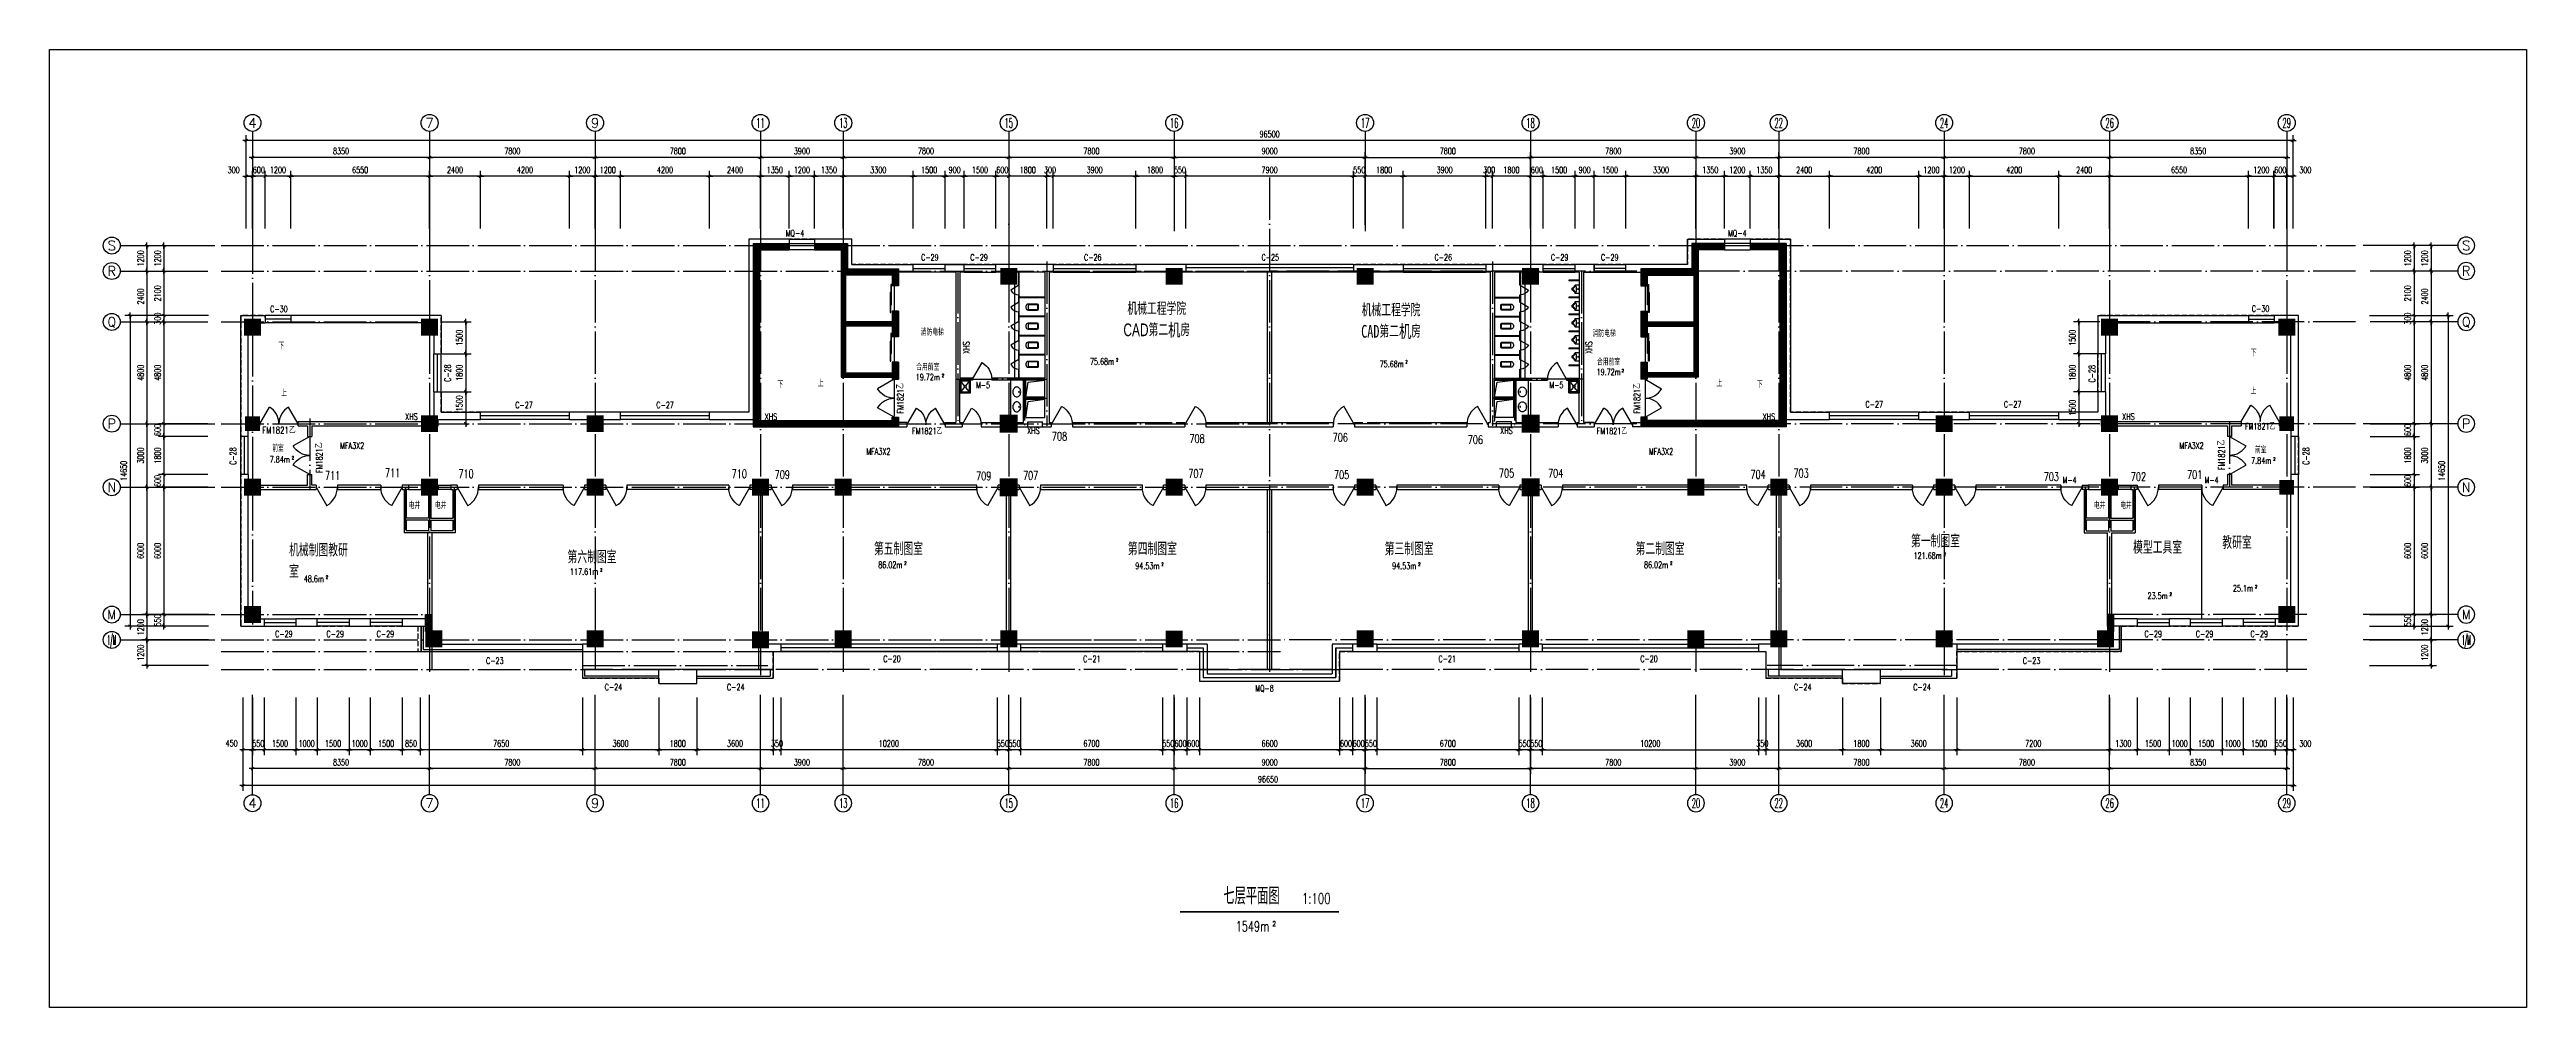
# Model space of a CAD drawing. Extents: x 816818 to 2098601, y 111417 to 390605.
# Drawn here: x 816818 to 933588, y 111417 to 156595 of the extents above; entities outside this region: 10.
import ezdxf
from ezdxf.enums import TextEntityAlignment as Align

# ---------------------------------------------------------------- set-up
doc = ezdxf.new("R2010")
doc.units = 0
doc.header["$LTSCALE"] = 1000
doc.header["$MEASUREMENT"] = 0
for name, pattern in [('CONTINOUS', [0]), ('DASH', [0.35, 0.25, -0.1]), ('DOTE', [2.42, 2, -0.2, 0.02, -0.2])]:
    doc.linetypes.add(name, pattern=pattern)
doc.layers.get('0').update_dxf_attribs({"linetype": 'CONTINUOUS'})
doc.layers.get('DEFPOINTS').update_dxf_attribs({"linetype": 'CONTINUOUS'})
for name, color, linetype in [('AXIS', 3, 'CONTINUOUS'), ('AXIS_TEXT', 7, 'CONTINUOUS'), ('COLUMN', 7, 'CONTINUOUS'), ('DOTE', 1, 'DOTE'), ('FILL', 21, 'CONTINUOUS'), ('LVTRY', 253, 'CONTINUOUS'), ('LVTRY_WINDOW', 7, 'CONTINUOUS'), ('MCB', 30, 'CONTINUOUS'), ('PUB_TEXT', 7, 'CONTINUOUS'), ('WALL', 255, 'CONTINUOUS'), ('WINDOW', 2, 'CONTINUOUS'), ('WINDOW_TEXT', 7, 'CONTINUOUS'), ('和面积', 6, 'DASH'), ('面积注记', 7, 'CONTINUOUS')]:
    doc.layers.add(name, color=color, linetype=linetype)
doc.styles.add('_HZTXT', font='romans.shx', dxfattribs={"width": 0.7, "bigfont": 'z.shx'})
doc.styles.add('COMPLEX', font='COMPLEX')
doc.styles.add('DIM_FONT', font='SIMPLEX.shx', dxfattribs={"width": 0.7})
doc.styles.add('HZ_SIMPLEX', font='SIMPLEX.shx', dxfattribs={"width": 0.8, "bigfont": 'hztxt.shx'})
doc.styles.add('SIMPLEX', font='SIMPLEX.SHX')
doc.styles.add('Z', font='romans', dxfattribs={"width": 0.8, "bigfont": 'z'})
doc.dimstyles.new('AXIS', dxfattribs={"dimtxt": 300, "dimasz": 1, "dimexe": 250, "dimexo": 300, "dimgap": 150, "dimtad": 1, "dimdec": 0, "dimzin": 0, "dimdsep": 46, "dimtxsty": 'DIM_FONT', "dimblk": '_DIMX', "dimcen": 2.5, "dimse1": 1, "dimse2": 1, "dimclrt": 7, "dimadec": 0, "dimazin": 0, "dimtfac": 1, "dimtdec": 0, "dimtix": 1, "dimtmove": 2, "dimatfit": 3, "dimldrblk": '_DIMX', "dimfxl": 1, "dimarcsym": 0})
doc.dimstyles.new('DIMA', dxfattribs={"dimtxt": 300, "dimasz": 1, "dimexe": 250, "dimexo": 300, "dimgap": 150, "dimtad": 1, "dimdec": 0, "dimzin": 0, "dimdsep": 46, "dimtxsty": 'DIM_FONT', "dimblk": '_DIMX', "dimcen": 2.5, "dimse1": 1, "dimclrt": 7, "dimadec": 0, "dimazin": 0, "dimtfac": 1, "dimtdec": 0, "dimtix": 1, "dimtmove": 2, "dimatfit": 3, "dimldrblk": '_DIMX', "dimfxl": 1, "dimarcsym": 0})
doc.dimstyles.new('DIMB', dxfattribs={"dimtxt": 300, "dimasz": 1, "dimexe": 250, "dimexo": 300, "dimgap": 150, "dimtad": 1, "dimdec": 0, "dimzin": 0, "dimdsep": 46, "dimtxsty": 'DIM_FONT', "dimblk": '_DIMX', "dimcen": 2.5, "dimse2": 1, "dimclrt": 7, "dimadec": 0, "dimazin": 0, "dimtfac": 1, "dimtdec": 0, "dimtix": 1, "dimtmove": 2, "dimatfit": 3, "dimldrblk": '_DIMX', "dimfxl": 1, "dimarcsym": 0})
doc.dimstyles.new('DIMN', dxfattribs={"dimtxt": 300, "dimasz": 1, "dimexe": 250, "dimexo": 300, "dimgap": 150, "dimtad": 1, "dimdec": 0, "dimzin": 0, "dimdsep": 46, "dimtxsty": 'DIM_FONT', "dimblk": '_DIMX', "dimcen": 2.5, "dimclrt": 7, "dimadec": 0, "dimazin": 0, "dimtfac": 1, "dimtdec": 0, "dimtix": 1, "dimtmove": 2, "dimatfit": 3, "dimldrblk": '_DIMX', "dimfxl": 1, "dimarcsym": 0})

msp = doc.modelspace()

# ---------------------------------------------------------------- texts
at = {"layer": 'MCB', "style": 'Z', "width": 0.7}
for s, p in [('MQ-4', (851520.8, 147782.8)), ('MQ-4', (895944.6, 147782.8)), ('C-29', (857906.5, 146642.4)), ('C-29', (860225.8, 146642.4)), ('C-26', (865586, 146642.4)), ('C-25', (873955.4, 146642.4)), ('C-26', (882112.3, 146642.4)), ('C-29', (887595.4, 146642.4)), ('C-29', (889956.3, 146642.4)), ('C-30', (827217.7, 144207.2)), ('C-30', (920640.4, 144221.4)), ('M-5', (860493.1, 140623.4)), ('M-5', (887524.5, 140629)), ('C-27', (838775, 139681.2)), ('C-27', (845425.5, 139681.2)), ('C-27', (902428.6, 139712.1)), ('C-27', (908952.2, 139712.1)), ('M-4', (911718.3, 136140.1)), ('M-4', (918412.1, 136140.1)), ('C-29', (827453.6, 128885.8)), ('C-29', (829873.9, 128885.8)), ('C-29', (832239.3, 128885.8)), ('C-29', (915580.3, 128885.8)), ('C-29', (918000.7, 128885.8)), ('C-29', (920579.2, 128885.8)), ('C-23', (837396.5, 127618.9)), ('C-20', (856122, 127707.6)), ('C-21', (865542.8, 127707.6)), ('C-21', (882293.6, 127707.6)), ('C-20', (891809.2, 127707.6)), ('C-23', (909844.1, 127618.9)), ('C-24', (842988.9, 126374)), ('C-24', (848752.1, 126374)), ('MQ-8', (873659.2, 126318.1)), ('C-24', (899057.3, 126374)), ('C-24', (904680.3, 126374))]:
    msp.add_text(s, height=300, dxfattribs=at).set_placement(p)
for p in [(835732.3, 140918.6), (913261.6, 140889.7), (825617.4, 137009.1), (923346.8, 137009.1)]:
    msp.add_text('C-28', height=300, rotation=90, dxfattribs=at).set_placement(p)
at = {"layer": 'MCB', "style": 'DIM_FONT'}
for s, insert, char_height, width, attachment_point in [('{\\fSimSun|b0|i0|c134|p2;校史工作室}', (1760816.7, 390525.6), 500, 4737.135, 1), ('{\\fSimSun|b0|i0|c134|p2;校友会秘书长办公室}', (1791870, 266821.9), 500, 2818.983, 1), ('{\\fSimSun|b0|i0|c134|p2;校友会秘书长办公室}', (1791905.3, 266892.5), 500, 2818.983, 1), ('{\\fSimSun|b0|i0|c134|p2;信息学院}', (2085589.2, 204697.9), 500, 4057.187, 1), ('{\\fSimSun|b0|i0|c134|p2;自控学院}', (2040228.7, 203211), 500, 3043.378, 1), ('31.8m', (1687646.6, 158214.4), 500, 2080.507, 1), ('31.8m', (1691996.7, 158025.4), 500, 2080.507, 1), ('{\\Fromans,z|c134;\\C7;机械工程学院\\P\\F正体西文|c134;CAD\\Fromans,z|c134;第二\\fPMingLiU|b0|i0|c134|p18;机\\Fromans,z|c134;房}', (869015.2, 144676.4), 600, 3582.317, 2), ('{\\Fromans,z|c134;\\C7;机械工程学院\\fSimSun|b0|i0|c134|p2;CAD\\Fromans,z|c134;第二\\fPMingLiU|b0|i0|c134|p18;机\\Fromans,z|c134;房}', (880062.3, 144605.8), 600, 3158.783, 2), ('{\\C0;708}', (864069.7, 138555.2), 400, 699.585, 1), ('{\\C0;708}', (870557.7, 138446.5), 400, 699.585, 1), ('{\\C0;706}', (877306, 138501.5), 400, 699.585, 1), ('{\\C0;706}', (883678.3, 138394.3), 400, 699.585, 1), ('{\\C0;711}', (829803.3, 136704.8), 400, 699.585, 1), ('{\\C0;711}', (832632.7, 136828.2), 400, 699.585, 1), ('{\\C0;710}', (836092.5, 136787.1), 400, 699.585, 1), ('{\\C0;710}', (848975.3, 136785.2), 400, 699.585, 1), ('{\\C0;709}', (851001.3, 136749.3), 400, 699.585, 1), ('{\\C0;709}', (860497.9, 136682), 400, 699.585, 1), ('{\\C0;707}', (862710.5, 136703.3), 400, 699.585, 1), ('{\\C0;707}', (870502.7, 136797.5), 400, 699.585, 1), ('{\\C0;705}', (877370.1, 136741.2), 400, 699.585, 1), ('{\\C0;705}', (885145.4, 136814.5), 400, 699.585, 1), ('{\\C0;704}', (887460.6, 136812), 400, 699.585, 1), ('{\\C0;704}', (897006.6, 136754.3), 400, 699.585, 1), ('{\\C0;703}', (899031.9, 136812.9), 400, 699.585, 1), ('{\\C0;703}', (910828.6, 136649), 400, 699.585, 1), ('{\\C0;702}', (914936.1, 136649.9), 400, 699.585, 1), ('{\\C0;701}', (917586.5, 136745.2), 400, 699.585, 1), ('{\\Fromans,z|c134;\\C7;机械制图教研室}', (828110.6, 133285.1), 600, 3017.609, 1), ('{\\Fromans,z|c134;\\C7;第五制图室}', (855684.7, 133346.7), 600, 2417.605, 1), ('{\\Fromans,z|c134;\\C7;第四制图室}', (867652.6, 133346.7), 600, 2417.605, 1), ('{\\Fromans,z|c134;\\C7;第三制图室}', (879760.2, 133346.7), 600, 2417.605, 1), ('{\\Fromans,z|c134;\\C7;第二制图室}', (891588.3, 133346.7), 600, 2417.605, 1), ('{\\Fromans,z|c134;\\C7;第一制图室}', (904572.5, 133710.9), 600, 2417.605, 1), ('{\\Fromans,z|c134;\\C7;模型工具室}', (915042.9, 133412), 600, 2417.605, 1), ('{\\Fromans,z|c134;\\C0;教研室}', (919251, 133642.8), 600, 2039.397, 1), ('{\\Fromans,z|c134;\\C7;第六制图室}', (841235.5, 132960.1), 600, 2417.605, 1)]:
    msp.add_mtext(s, dxfattribs=dict(at, insert=insert, char_height=char_height, width=width, attachment_point=attachment_point))
at = {"layer": 'PUB_TEXT', "style": 'DIM_FONT', "width": 0.7}
for s, height, p in [('82.23m', 300, (1785684.7, 264613.3)), ('19.72m', 300, (858794.5, 141144.6)), ('75.68m', 300, (867005.5, 141882.5)), ('75.68m', 300, (880662.3, 141763.7)), ('19.72m', 300, (890889.2, 141385)), ('2', 150, (891040.3, 141447.1)), ('7.84m', 300, (828147.6, 137263.8)), ('7.84m', 300, (921558.2, 137209.8)), ('117.61m', 300, (842686.6, 131971.4)), ('86.02m', 300, (857026, 132292.3)), ('94.53m', 300, (869143.8, 132245.8)), ('94.53m', 300, (881251.4, 132245.8)), ('86.02m', 300, (893126.2, 132292.3)), ('121.68m', 300, (906023.6, 132722.2)), ('48.6m', 300, (829753.9, 131632.8)), ('23.5m', 300, (916676.2, 130831.7)), ('25.1m', 300, (920699.8, 131184.4)), ('1549m', 480, (874320.2, 115245.3))]:
    msp.add_text(s, height=height, dxfattribs=at).set_placement(p, align=Align.MIDDLE_RIGHT)
at = {"layer": 'PUB_TEXT', "width": 0.7}
for s, height, style, p in [('下', 300, '_HZTXT', (827605.5, 142462.1)), ('消防电梯', 300, 'Z', (857883.1, 143108)), ('消防电梯', 300, 'Z', (889559.5, 143045.5)), ('合用前室', 300, '_HZTXT', (857674, 141463)), (' 2', 150, 'DIM_FONT', (858794.5, 141144.6)), (' 2', 150, 'DIM_FONT', (867005.5, 141882.5)), (' 2', 150, 'DIM_FONT', (880645.9, 141792.9)), ('合用前室', 300, '_HZTXT', (889768.7, 141703.3)), ('下', 300, '_HZTXT', (920589.8, 142137.4)), ('上', 300, '_HZTXT', (827740.3, 140241.1)), ('下', 300, 'Z', (851132, 140641.8)), ('上', 300, 'Z', (853033.1, 140694.2)), ('上', 300, 'Z', (895403.8, 140694.2)), ('下', 300, 'Z', (897313.3, 140641.8)), ('上', 300, '_HZTXT', (920581.4, 140328.4)), ('XHS', 300, '_HZTXT', (833583.5, 139136.8)), ('XHS', 300, '_HZTXT', (850533.8, 139126.8)), ('XHS', 300, '_HZTXT', (897578.6, 139126.8)), ('XHS', 300, '_HZTXT', (914528.9, 139136.8)), ('前室', 300, '_HZTXT', (827315.9, 137637.1)), ('MFA3X2', 300, '_HZTXT', (830512.8, 137764.9)), ('FM1821乙', 300, 'Z', (857477.9, 138448.8)), ('XHS', 300, '_HZTXT', (862905, 138468.4)), ('XHS', 300, '_HZTXT', (885207.4, 138468.4)), ('FM1821乙', 300, 'Z', (889756.6, 138448.8)), ('MFA3X2', 300, '_HZTXT', (917231.5, 137764.9)), ('前室', 300, '_HZTXT', (920787.9, 137560.3)), (' 2', 150, 'DIM_FONT', (828147.6, 137263.8)), ('MFA3X2', 300, '_HZTXT', (855323.9, 137487.2)), ('MFA3X2', 300, '_HZTXT', (892218.2, 137487.2)), (' 2', 150, 'DIM_FONT', (921558.2, 137209.8)), ('电井', 300, '_HZTXT', (833742.4, 134938)), ('电井', 300, '_HZTXT', (834983.8, 134938)), ('电井', 300, '_HZTXT', (913192.7, 134938)), ('电井', 300, '_HZTXT', (914434.1, 134938)), (' 2', 150, 'DIM_FONT', (842686.6, 131971.4)), (' 2', 150, 'DIM_FONT', (857026, 132292.3)), (' 2', 150, 'DIM_FONT', (869143.8, 132245.8)), (' 2', 150, 'DIM_FONT', (881251.4, 132245.8)), (' 2', 150, 'DIM_FONT', (893126.2, 132292.3)), (' 2', 150, 'DIM_FONT', (906023.6, 132722.2)), (' 2', 150, 'DIM_FONT', (829753.9, 131632.8)), (' 2', 150, 'DIM_FONT', (916676.2, 130831.7)), (' 2', 150, 'DIM_FONT', (920699.8, 131184.4)), (' 2', 240, 'DIM_FONT', (874320.2, 115245.3))]:
    msp.add_text(s, height=height, dxfattribs=dict(at, style=style)).set_placement(p)
for s, style, p in [('XHS', '_HZTXT', (860182.4, 142241.9)), ('XHS', '_HZTXT', (889535.1, 142241.9)), ('FM1821乙', 'Z', (857077.3, 139429.8)), ('FM1821乙', 'Z', (891810.8, 139429.8))]:
    msp.add_text(s, height=300, rotation=90, dxfattribs=dict(at, style=style)).set_placement(p)
at = {"layer": '面积注记', "style": '_HZTXT', "width": 0.7}
for s, height, p in [('七层平面图', 800, (872152, 116278.9)), ('1:100', 500, (875860.4, 116307.7))]:
    msp.add_text(s, height=height, dxfattribs=at).set_placement(p)

# ---------------------------------------------------------------- blocks, each defined once
blk = doc.blocks.new('_WBLK')
for p, q in [((-0.5, 0.5), (0.5, 0.5)), ((-0.5, 0), (0.5, 0)), ((-0.5, -0.5), (0.5, -0.5))]:
    blk.add_line(p, q)
at = {"layer": 'WINDOW_TEXT', "style": 'SIMPLEX', "flags": 9}
blk.add_attdef('A', text='', height=1, dxfattribs=at).set_placement((0, 1.5), align=Align.MIDDLE)
blk = doc.blocks.new('_DBLK1')
for p, q in [((-0.5, 0), (-0.25, -0.433)), ((0.5, 0), (0.25, -0.433))]:
    blk.add_line(p, q)
for centre, start, end in [((-0.5, 0), 300, 0), ((0.5, 0), 180, 240)]:
    blk.add_arc(centre, 0.5, start, end)
at = {"layer": 'WINDOW_TEXT', "style": 'SIMPLEX', "flags": 9}
blk.add_attdef('A', text='', height=1, dxfattribs=at).set_placement((0, 1.5), align=Align.MIDDLE)
blk = doc.blocks.new('_DBLK')
blk.add_line((-0.5, 0), (0, -0.87))
blk.add_arc((-0.5, 0), 1, 300, 0)
at = {"layer": 'WINDOW_TEXT', "style": 'SIMPLEX', "flags": 9}
blk.add_attdef('A', text='', height=1, dxfattribs=at).set_placement((0, 1.5), align=Align.MIDDLE)
blk = doc.blocks.new('_AXISO')
blk.add_circle((0, 0), 0.5)
at = {"layer": 'AXIS_TEXT', "style": 'COMPLEX', "width": 1.041667}
blk.add_attdef('A', text='', height=0.56, dxfattribs=at).set_placement((-0.25, -0.28), (0.25, -0.28), align=Align.FIT)
blk = doc.blocks.new('_DIMX')
blk.add_line((-150, 0), (150, 0))
at = {"const_width": 50}
blk.add_lwpolyline([(-70, -70), (70, 70)], dxfattribs=at)
blk = doc.blocks.new('*D296')
at = {"layer": 'AXIS', "color": 0, "lineweight": -2, "transparency": 16777216}
blk.add_line((922285, 151504), (913937, 151504), dxfattribs=at)
at = {"layer": 'DEFPOINTS', "color": 0, "transparency": 16777216}
for p in [(913936, 151504), (913936, 148029), (922286, 148029)]:
    blk.add_point(p, dxfattribs=at)
at = {"layer": 'AXIS', "color": 0, "lineweight": -2, "transparency": 16777216, "rotation": 180}
blk.add_blockref('_DIMX', (913936, 151504), dxfattribs=at)
at = {"layer": 'AXIS', "color": 0, "lineweight": -2, "transparency": 16777216}
blk.add_blockref('_DIMX', (922286, 151504), dxfattribs=at)
at = {"layer": 'AXIS', "color": 7, "transparency": 16777216, "insert": (918111, 151804), "char_height": 300, "attachment_point": 5, "style": 'DIM_FONT'}
blk.add_mtext('8350', dxfattribs=at)
blk = doc.blocks.new('*D297')
at = {"layer": 'AXIS', "color": 0, "lineweight": -2, "transparency": 16777216}
blk.add_line((913935, 151504), (906137, 151504), dxfattribs=at)
at = {"layer": 'DEFPOINTS', "color": 0, "transparency": 16777216}
for p in [(906136, 151504), (906136, 148029), (913936, 148029)]:
    blk.add_point(p, dxfattribs=at)
at = {"layer": 'AXIS', "color": 0, "lineweight": -2, "transparency": 16777216, "rotation": 180}
blk.add_blockref('_DIMX', (906136, 151504), dxfattribs=at)
at = {"layer": 'AXIS', "color": 0, "lineweight": -2, "transparency": 16777216}
blk.add_blockref('_DIMX', (913936, 151504), dxfattribs=at)
at = {"layer": 'AXIS', "color": 7, "transparency": 16777216, "insert": (910036, 151804), "char_height": 300, "attachment_point": 5, "style": 'DIM_FONT'}
blk.add_mtext('7800', dxfattribs=at)
blk = doc.blocks.new('*D298')
at = {"layer": 'AXIS', "color": 0, "lineweight": -2, "transparency": 16777216}
blk.add_line((906135, 151504), (898337, 151504), dxfattribs=at)
at = {"layer": 'DEFPOINTS', "color": 0, "transparency": 16777216}
for p in [(898336, 151504), (898336, 148029), (906136, 148029)]:
    blk.add_point(p, dxfattribs=at)
at = {"layer": 'AXIS', "color": 0, "lineweight": -2, "transparency": 16777216, "rotation": 180}
blk.add_blockref('_DIMX', (898336, 151504), dxfattribs=at)
at = {"layer": 'AXIS', "color": 0, "lineweight": -2, "transparency": 16777216}
blk.add_blockref('_DIMX', (906136, 151504), dxfattribs=at)
at = {"layer": 'AXIS', "color": 7, "transparency": 16777216, "insert": (902236, 151804), "char_height": 300, "attachment_point": 5, "style": 'DIM_FONT'}
blk.add_mtext('7800', dxfattribs=at)
blk = doc.blocks.new('*D299')
at = {"layer": 'AXIS', "color": 0, "lineweight": -2, "transparency": 16777216}
blk.add_line((894435, 151504), (886637, 151504), dxfattribs=at)
at = {"layer": 'DEFPOINTS', "color": 0, "transparency": 16777216}
for p in [(886636, 151504), (886636, 148029), (894436, 148029)]:
    blk.add_point(p, dxfattribs=at)
at = {"layer": 'AXIS', "color": 0, "lineweight": -2, "transparency": 16777216, "rotation": 180}
blk.add_blockref('_DIMX', (886636, 151504), dxfattribs=at)
at = {"layer": 'AXIS', "color": 0, "lineweight": -2, "transparency": 16777216}
blk.add_blockref('_DIMX', (894436, 151504), dxfattribs=at)
at = {"layer": 'AXIS', "color": 7, "transparency": 16777216, "insert": (890536, 151804), "char_height": 300, "attachment_point": 5, "style": 'DIM_FONT'}
blk.add_mtext('7800', dxfattribs=at)
blk = doc.blocks.new('*D300')
at = {"layer": 'AXIS', "color": 0, "lineweight": -2, "transparency": 16777216}
blk.add_line((878835, 151504), (869837, 151504), dxfattribs=at)
at = {"layer": 'DEFPOINTS', "color": 0, "transparency": 16777216}
for p in [(869836, 151504), (869836, 148029), (878836, 148029)]:
    blk.add_point(p, dxfattribs=at)
at = {"layer": 'AXIS', "color": 0, "lineweight": -2, "transparency": 16777216, "rotation": 180}
blk.add_blockref('_DIMX', (869836, 151504), dxfattribs=at)
at = {"layer": 'AXIS', "color": 0, "lineweight": -2, "transparency": 16777216}
blk.add_blockref('_DIMX', (878836, 151504), dxfattribs=at)
at = {"layer": 'AXIS', "color": 7, "transparency": 16777216, "insert": (874336, 151804), "char_height": 300, "attachment_point": 5, "style": 'DIM_FONT'}
blk.add_mtext('9000', dxfattribs=at)
blk = doc.blocks.new('*D301')
at = {"layer": 'AXIS', "color": 0, "lineweight": -2, "transparency": 16777216}
blk.add_line((869835, 151504), (862037, 151504), dxfattribs=at)
at = {"layer": 'DEFPOINTS', "color": 0, "transparency": 16777216}
for p in [(862036, 151504), (862036, 148029), (869836, 148029)]:
    blk.add_point(p, dxfattribs=at)
at = {"layer": 'AXIS', "color": 0, "lineweight": -2, "transparency": 16777216, "rotation": 180}
blk.add_blockref('_DIMX', (862036, 151504), dxfattribs=at)
at = {"layer": 'AXIS', "color": 0, "lineweight": -2, "transparency": 16777216}
blk.add_blockref('_DIMX', (869836, 151504), dxfattribs=at)
at = {"layer": 'AXIS', "color": 7, "transparency": 16777216, "insert": (865936, 151804), "char_height": 300, "attachment_point": 5, "style": 'DIM_FONT'}
blk.add_mtext('7800', dxfattribs=at)
blk = doc.blocks.new('*D302')
at = {"layer": 'AXIS', "color": 0, "lineweight": -2, "transparency": 16777216}
blk.add_line((862035, 151504), (854237, 151504), dxfattribs=at)
at = {"layer": 'DEFPOINTS', "color": 0, "transparency": 16777216}
for p in [(854236, 151504), (854236, 148029), (862036, 148029)]:
    blk.add_point(p, dxfattribs=at)
at = {"layer": 'AXIS', "color": 0, "lineweight": -2, "transparency": 16777216, "rotation": 180}
blk.add_blockref('_DIMX', (854236, 151504), dxfattribs=at)
at = {"layer": 'AXIS', "color": 0, "lineweight": -2, "transparency": 16777216}
blk.add_blockref('_DIMX', (862036, 151504), dxfattribs=at)
at = {"layer": 'AXIS', "color": 7, "transparency": 16777216, "insert": (858136, 151804), "char_height": 300, "attachment_point": 5, "style": 'DIM_FONT'}
blk.add_mtext('7800', dxfattribs=at)
blk = doc.blocks.new('*D303')
at = {"layer": 'AXIS', "color": 0, "lineweight": -2, "transparency": 16777216}
blk.add_line((854235, 151504), (850337, 151504), dxfattribs=at)
at = {"layer": 'DEFPOINTS', "color": 0, "transparency": 16777216}
for p in [(850336, 151504), (850336, 148029), (854236, 148029)]:
    blk.add_point(p, dxfattribs=at)
at = {"layer": 'AXIS', "color": 0, "lineweight": -2, "transparency": 16777216, "rotation": 180}
blk.add_blockref('_DIMX', (850336, 151504), dxfattribs=at)
at = {"layer": 'AXIS', "color": 0, "lineweight": -2, "transparency": 16777216}
blk.add_blockref('_DIMX', (854236, 151504), dxfattribs=at)
at = {"layer": 'AXIS', "color": 7, "transparency": 16777216, "insert": (852286, 151804), "char_height": 300, "attachment_point": 5, "style": 'DIM_FONT'}
blk.add_mtext('3900', dxfattribs=at)
blk = doc.blocks.new('*D304')
at = {"layer": 'AXIS', "color": 0, "lineweight": -2, "transparency": 16777216}
blk.add_line((850335, 151504), (842537, 151504), dxfattribs=at)
at = {"layer": 'DEFPOINTS', "color": 0, "transparency": 16777216}
for p in [(842536, 151504), (842536, 148029), (850336, 148029)]:
    blk.add_point(p, dxfattribs=at)
at = {"layer": 'AXIS', "color": 0, "lineweight": -2, "transparency": 16777216, "rotation": 180}
blk.add_blockref('_DIMX', (842536, 151504), dxfattribs=at)
at = {"layer": 'AXIS', "color": 0, "lineweight": -2, "transparency": 16777216}
blk.add_blockref('_DIMX', (850336, 151504), dxfattribs=at)
at = {"layer": 'AXIS', "color": 7, "transparency": 16777216, "insert": (846436, 151804), "char_height": 300, "attachment_point": 5, "style": 'DIM_FONT'}
blk.add_mtext('7800', dxfattribs=at)
blk = doc.blocks.new('*D305')
at = {"layer": 'AXIS', "color": 0, "lineweight": -2, "transparency": 16777216}
blk.add_line((842535, 151504), (834737, 151504), dxfattribs=at)
at = {"layer": 'DEFPOINTS', "color": 0, "transparency": 16777216}
for p in [(834736, 151504), (834736, 148029), (842536, 148029)]:
    blk.add_point(p, dxfattribs=at)
at = {"layer": 'AXIS', "color": 0, "lineweight": -2, "transparency": 16777216, "rotation": 180}
blk.add_blockref('_DIMX', (834736, 151504), dxfattribs=at)
at = {"layer": 'AXIS', "color": 0, "lineweight": -2, "transparency": 16777216}
blk.add_blockref('_DIMX', (842536, 151504), dxfattribs=at)
at = {"layer": 'AXIS', "color": 7, "transparency": 16777216, "insert": (838636, 151804), "char_height": 300, "attachment_point": 5, "style": 'DIM_FONT'}
blk.add_mtext('7800', dxfattribs=at)
blk = doc.blocks.new('*D306')
at = {"layer": 'AXIS', "color": 0, "lineweight": -2, "transparency": 16777216}
blk.add_line((834735, 151504), (826387, 151504), dxfattribs=at)
at = {"layer": 'DEFPOINTS', "color": 0, "transparency": 16777216}
for p in [(826386, 151504), (826386, 148029), (834736, 148029)]:
    blk.add_point(p, dxfattribs=at)
at = {"layer": 'AXIS', "color": 0, "lineweight": -2, "transparency": 16777216, "rotation": 180}
blk.add_blockref('_DIMX', (826386, 151504), dxfattribs=at)
at = {"layer": 'AXIS', "color": 0, "lineweight": -2, "transparency": 16777216}
blk.add_blockref('_DIMX', (834736, 151504), dxfattribs=at)
at = {"layer": 'AXIS', "color": 7, "transparency": 16777216, "insert": (830561, 151804), "char_height": 300, "attachment_point": 5, "style": 'DIM_FONT'}
blk.add_mtext('8350', dxfattribs=at)
blk = doc.blocks.new('*D307')
at = {"layer": 'AXIS', "color": 0, "lineweight": -2, "transparency": 16777216}
for p, q in [((826086, 148329), (826086, 152554)), ((922585, 152304), (826087, 152304)), ((922586, 148329), (922586, 152554))]:
    blk.add_line(p, q, dxfattribs=at)
at = {"layer": 'DEFPOINTS', "color": 0, "transparency": 16777216}
for p in [(826086, 152304), (826086, 148029), (922586, 148029)]:
    blk.add_point(p, dxfattribs=at)
at = {"layer": 'AXIS', "color": 0, "lineweight": -2, "transparency": 16777216, "rotation": 180}
blk.add_blockref('_DIMX', (826086, 152304), dxfattribs=at)
at = {"layer": 'AXIS', "color": 0, "lineweight": -2, "transparency": 16777216}
blk.add_blockref('_DIMX', (922586, 152304), dxfattribs=at)
at = {"layer": 'AXIS', "color": 7, "transparency": 16777216, "insert": (874336, 152604), "char_height": 300, "attachment_point": 5, "style": 'DIM_FONT'}
blk.add_mtext('96500', dxfattribs=at)
blk = doc.blocks.new('*D308')
at = {"layer": 'AXIS', "color": 0, "lineweight": -2, "transparency": 16777216}
for p, q in [((863836, 148152), (863836, 150868)), ((863835, 150618), (862037, 150618))]:
    blk.add_line(p, q, dxfattribs=at)
at = {"layer": 'DEFPOINTS', "color": 0, "transparency": 16777216}
for p in [(862036, 150618), (862036, 147852), (863836, 147852)]:
    blk.add_point(p, dxfattribs=at)
at = {"layer": 'AXIS', "color": 0, "lineweight": -2, "transparency": 16777216, "rotation": 180}
blk.add_blockref('_DIMX', (862036, 150618), dxfattribs=at)
at = {"layer": 'AXIS', "color": 0, "lineweight": -2, "transparency": 16777216}
blk.add_blockref('_DIMX', (863836, 150618), dxfattribs=at)
at = {"layer": 'AXIS', "color": 7, "transparency": 16777216, "insert": (862936, 150918), "char_height": 300, "attachment_point": 5, "style": 'DIM_FONT'}
blk.add_mtext('1800', dxfattribs=at)
blk = doc.blocks.new('*D309')
at = {"layer": 'AXIS', "color": 0, "lineweight": -2, "transparency": 16777216}
for p, q in [((859936, 148152), (859936, 150868)), ((861436, 148152), (861436, 150868)), ((861435, 150618), (859937, 150618))]:
    blk.add_line(p, q, dxfattribs=at)
at = {"layer": 'DEFPOINTS', "color": 0, "transparency": 16777216}
for p in [(859936, 150618), (859936, 147852), (861436, 147852)]:
    blk.add_point(p, dxfattribs=at)
at = {"layer": 'AXIS', "color": 0, "lineweight": -2, "transparency": 16777216, "rotation": 180}
blk.add_blockref('_DIMX', (859936, 150618), dxfattribs=at)
at = {"layer": 'AXIS', "color": 0, "lineweight": -2, "transparency": 16777216}
blk.add_blockref('_DIMX', (861436, 150618), dxfattribs=at)
at = {"layer": 'AXIS', "color": 7, "transparency": 16777216, "insert": (860686, 150918), "char_height": 300, "attachment_point": 5, "style": 'DIM_FONT'}
blk.add_mtext('1500', dxfattribs=at)
blk = doc.blocks.new('*D310')
at = {"layer": 'AXIS', "color": 0, "lineweight": -2, "transparency": 16777216}
for p, q in [((859036, 148152), (859036, 150868)), ((859936, 148152), (859936, 150868)), ((859935, 150618), (859037, 150618))]:
    blk.add_line(p, q, dxfattribs=at)
at = {"layer": 'DEFPOINTS', "color": 0, "transparency": 16777216}
for p in [(859036, 150618), (859036, 147852), (859936, 147852)]:
    blk.add_point(p, dxfattribs=at)
at = {"layer": 'AXIS', "color": 0, "lineweight": -2, "transparency": 16777216, "rotation": 180}
blk.add_blockref('_DIMX', (859036, 150618), dxfattribs=at)
at = {"layer": 'AXIS', "color": 0, "lineweight": -2, "transparency": 16777216}
blk.add_blockref('_DIMX', (859936, 150618), dxfattribs=at)
at = {"layer": 'AXIS', "color": 7, "transparency": 16777216, "insert": (859486, 150918), "char_height": 300, "attachment_point": 5, "style": 'DIM_FONT'}
blk.add_mtext('900', dxfattribs=at)
blk = doc.blocks.new('*D311')
at = {"layer": 'AXIS', "color": 0, "lineweight": -2, "transparency": 16777216}
for p, q in [((857536, 148152), (857536, 150868)), ((859036, 148152), (859036, 150868)), ((859035, 150618), (857537, 150618))]:
    blk.add_line(p, q, dxfattribs=at)
at = {"layer": 'DEFPOINTS', "color": 0, "transparency": 16777216}
for p in [(857536, 150618), (857536, 147852), (859036, 147852)]:
    blk.add_point(p, dxfattribs=at)
at = {"layer": 'AXIS', "color": 0, "lineweight": -2, "transparency": 16777216, "rotation": 180}
blk.add_blockref('_DIMX', (857536, 150618), dxfattribs=at)
at = {"layer": 'AXIS', "color": 0, "lineweight": -2, "transparency": 16777216}
blk.add_blockref('_DIMX', (859036, 150618), dxfattribs=at)
at = {"layer": 'AXIS', "color": 7, "transparency": 16777216, "insert": (858286, 150918), "char_height": 300, "attachment_point": 5, "style": 'DIM_FONT'}
blk.add_mtext('1500', dxfattribs=at)
blk = doc.blocks.new('*D312')
at = {"layer": 'AXIS', "color": 0, "lineweight": -2, "transparency": 16777216}
for p, q in [((854236, 148152), (854236, 150868)), ((857536, 148152), (857536, 150868)), ((857535, 150618), (854237, 150618))]:
    blk.add_line(p, q, dxfattribs=at)
at = {"layer": 'DEFPOINTS', "color": 0, "transparency": 16777216}
for p in [(854236, 150618), (854236, 147852), (857536, 147852)]:
    blk.add_point(p, dxfattribs=at)
at = {"layer": 'AXIS', "color": 0, "lineweight": -2, "transparency": 16777216, "rotation": 180.0000000000005}
blk.add_blockref('_DIMX', (854236, 150618), dxfattribs=at)
at = {"layer": 'AXIS', "color": 0, "lineweight": -2, "transparency": 16777216}
blk.add_blockref('_DIMX', (857536, 150618), dxfattribs=at)
at = {"layer": 'AXIS', "color": 7, "transparency": 16777216, "insert": (855886, 150918), "char_height": 300, "attachment_point": 5, "style": 'DIM_FONT'}
blk.add_mtext('3300', dxfattribs=at)
blk = doc.blocks.new('*D313')
at = {"layer": 'AXIS', "color": 0, "lineweight": -2, "transparency": 16777216}
for p, q in [((852886, 148152), (852886, 150868)), ((854236, 148152), (854236, 150868)), ((854235, 150618), (852887, 150618))]:
    blk.add_line(p, q, dxfattribs=at)
at = {"layer": 'DEFPOINTS', "color": 0, "transparency": 16777216}
for p in [(852886, 150618), (852886, 147852), (854236, 147852)]:
    blk.add_point(p, dxfattribs=at)
at = {"layer": 'AXIS', "color": 0, "lineweight": -2, "transparency": 16777216, "rotation": 180}
blk.add_blockref('_DIMX', (852886, 150618), dxfattribs=at)
at = {"layer": 'AXIS', "color": 0, "lineweight": -2, "transparency": 16777216}
blk.add_blockref('_DIMX', (854236, 150618), dxfattribs=at)
at = {"layer": 'AXIS', "color": 7, "transparency": 16777216, "insert": (853561, 150918), "char_height": 300, "attachment_point": 5, "style": 'DIM_FONT'}
blk.add_mtext('1350', dxfattribs=at)
blk = doc.blocks.new('*D314')
at = {"layer": 'AXIS', "color": 0, "lineweight": -2, "transparency": 16777216}
for p, q in [((851686, 148152), (851686, 150868)), ((852886, 148152), (852886, 150868)), ((852885, 150618), (851687, 150618))]:
    blk.add_line(p, q, dxfattribs=at)
at = {"layer": 'DEFPOINTS', "color": 0, "transparency": 16777216}
for p in [(851686, 150618), (851686, 147852), (852886, 147852)]:
    blk.add_point(p, dxfattribs=at)
at = {"layer": 'AXIS', "color": 0, "lineweight": -2, "transparency": 16777216, "rotation": 180}
blk.add_blockref('_DIMX', (851686, 150618), dxfattribs=at)
at = {"layer": 'AXIS', "color": 0, "lineweight": -2, "transparency": 16777216}
blk.add_blockref('_DIMX', (852886, 150618), dxfattribs=at)
at = {"layer": 'AXIS', "color": 7, "transparency": 16777216, "insert": (852286, 150918), "char_height": 300, "attachment_point": 5, "style": 'DIM_FONT'}
blk.add_mtext('1200', dxfattribs=at)
blk = doc.blocks.new('*D315')
at = {"layer": 'AXIS', "color": 0, "lineweight": -2, "transparency": 16777216}
for p, q in [((850336, 148152), (850336, 150868)), ((851686, 148152), (851686, 150868)), ((851685, 150618), (850337, 150618))]:
    blk.add_line(p, q, dxfattribs=at)
at = {"layer": 'DEFPOINTS', "color": 0, "transparency": 16777216}
for p in [(850336, 150618), (850336, 147852), (851686, 147852)]:
    blk.add_point(p, dxfattribs=at)
at = {"layer": 'AXIS', "color": 0, "lineweight": -2, "transparency": 16777216, "rotation": 180}
blk.add_blockref('_DIMX', (850336, 150618), dxfattribs=at)
at = {"layer": 'AXIS', "color": 0, "lineweight": -2, "transparency": 16777216}
blk.add_blockref('_DIMX', (851686, 150618), dxfattribs=at)
at = {"layer": 'AXIS', "color": 7, "transparency": 16777216, "insert": (851011, 150918), "char_height": 300, "attachment_point": 5, "style": 'DIM_FONT'}
blk.add_mtext('1350', dxfattribs=at)
blk = doc.blocks.new('*D316')
at = {"layer": 'AXIS', "color": 0, "lineweight": -2, "transparency": 16777216}
for p, q in [((847936, 148152), (847936, 150868)), ((850336, 148152), (850336, 150868)), ((850335, 150618), (847937, 150618))]:
    blk.add_line(p, q, dxfattribs=at)
at = {"layer": 'DEFPOINTS', "color": 0, "transparency": 16777216}
for p in [(847936, 150618), (847936, 147852), (850336, 147852)]:
    blk.add_point(p, dxfattribs=at)
at = {"layer": 'AXIS', "color": 0, "lineweight": -2, "transparency": 16777216, "rotation": 180}
blk.add_blockref('_DIMX', (847936, 150618), dxfattribs=at)
at = {"layer": 'AXIS', "color": 0, "lineweight": -2, "transparency": 16777216}
blk.add_blockref('_DIMX', (850336, 150618), dxfattribs=at)
at = {"layer": 'AXIS', "color": 7, "transparency": 16777216, "insert": (849136, 150918), "char_height": 300, "attachment_point": 5, "style": 'DIM_FONT'}
blk.add_mtext('2400', dxfattribs=at)
blk = doc.blocks.new('*D317')
at = {"layer": 'AXIS', "color": 0, "lineweight": -2, "transparency": 16777216}
for p, q in [((843736, 148152), (843736, 150868)), ((847936, 148152), (847936, 150868)), ((847935, 150618), (843737, 150618))]:
    blk.add_line(p, q, dxfattribs=at)
at = {"layer": 'DEFPOINTS', "color": 0, "transparency": 16777216}
for p in [(843736, 150618), (843736, 147852), (847936, 147852)]:
    blk.add_point(p, dxfattribs=at)
at = {"layer": 'AXIS', "color": 0, "lineweight": -2, "transparency": 16777216, "rotation": 180}
blk.add_blockref('_DIMX', (843736, 150618), dxfattribs=at)
at = {"layer": 'AXIS', "color": 0, "lineweight": -2, "transparency": 16777216}
blk.add_blockref('_DIMX', (847936, 150618), dxfattribs=at)
at = {"layer": 'AXIS', "color": 7, "transparency": 16777216, "insert": (845836, 150918), "char_height": 300, "attachment_point": 5, "style": 'DIM_FONT'}
blk.add_mtext('4200', dxfattribs=at)
blk = doc.blocks.new('*D318')
at = {"layer": 'AXIS', "color": 0, "lineweight": -2, "transparency": 16777216}
for p, q in [((842536, 148152), (842536, 150868)), ((843736, 148152), (843736, 150868)), ((843735, 150618), (842537, 150618))]:
    blk.add_line(p, q, dxfattribs=at)
at = {"layer": 'DEFPOINTS', "color": 0, "transparency": 16777216}
for p in [(842536, 150618), (842536, 147852), (843736, 147852)]:
    blk.add_point(p, dxfattribs=at)
at = {"layer": 'AXIS', "color": 0, "lineweight": -2, "transparency": 16777216, "rotation": 180}
blk.add_blockref('_DIMX', (842536, 150618), dxfattribs=at)
at = {"layer": 'AXIS', "color": 0, "lineweight": -2, "transparency": 16777216}
blk.add_blockref('_DIMX', (843736, 150618), dxfattribs=at)
at = {"layer": 'AXIS', "color": 7, "transparency": 16777216, "insert": (843136, 150918), "char_height": 300, "attachment_point": 5, "style": 'DIM_FONT'}
blk.add_mtext('1200', dxfattribs=at)
blk = doc.blocks.new('*D319')
at = {"layer": 'AXIS', "color": 0, "lineweight": -2, "transparency": 16777216}
for p, q in [((841336, 148152), (841336, 150868)), ((842536, 148152), (842536, 150868)), ((842535, 150618), (841337, 150618))]:
    blk.add_line(p, q, dxfattribs=at)
at = {"layer": 'DEFPOINTS', "color": 0, "transparency": 16777216}
for p in [(841336, 150618), (841336, 147852), (842536, 147852)]:
    blk.add_point(p, dxfattribs=at)
at = {"layer": 'AXIS', "color": 0, "lineweight": -2, "transparency": 16777216, "rotation": 180}
blk.add_blockref('_DIMX', (841336, 150618), dxfattribs=at)
at = {"layer": 'AXIS', "color": 0, "lineweight": -2, "transparency": 16777216}
blk.add_blockref('_DIMX', (842536, 150618), dxfattribs=at)
at = {"layer": 'AXIS', "color": 7, "transparency": 16777216, "insert": (841936, 150918), "char_height": 300, "attachment_point": 5, "style": 'DIM_FONT'}
blk.add_mtext('1200', dxfattribs=at)
blk = doc.blocks.new('*D320')
at = {"layer": 'AXIS', "color": 0, "lineweight": -2, "transparency": 16777216}
for p, q in [((837136, 148152), (837136, 150868)), ((841336, 148152), (841336, 150868)), ((841335, 150618), (837137, 150618))]:
    blk.add_line(p, q, dxfattribs=at)
at = {"layer": 'DEFPOINTS', "color": 0, "transparency": 16777216}
for p in [(837136, 150618), (837136, 147852), (841336, 147852)]:
    blk.add_point(p, dxfattribs=at)
at = {"layer": 'AXIS', "color": 0, "lineweight": -2, "transparency": 16777216, "rotation": 180}
blk.add_blockref('_DIMX', (837136, 150618), dxfattribs=at)
at = {"layer": 'AXIS', "color": 0, "lineweight": -2, "transparency": 16777216}
blk.add_blockref('_DIMX', (841336, 150618), dxfattribs=at)
at = {"layer": 'AXIS', "color": 7, "transparency": 16777216, "insert": (839236, 150918), "char_height": 300, "attachment_point": 5, "style": 'DIM_FONT'}
blk.add_mtext('4200', dxfattribs=at)
blk = doc.blocks.new('*D321')
at = {"layer": 'AXIS', "color": 0, "lineweight": -2, "transparency": 16777216}
for p, q in [((828186, 148152), (828186, 150868)), ((834736, 148152), (834736, 150868)), ((834735, 150618), (828187, 150618))]:
    blk.add_line(p, q, dxfattribs=at)
at = {"layer": 'DEFPOINTS', "color": 0, "transparency": 16777216}
for p in [(828186, 150618), (828186, 147852), (834736, 147852)]:
    blk.add_point(p, dxfattribs=at)
at = {"layer": 'AXIS', "color": 0, "lineweight": -2, "transparency": 16777216, "rotation": 180}
blk.add_blockref('_DIMX', (828186, 150618), dxfattribs=at)
at = {"layer": 'AXIS', "color": 0, "lineweight": -2, "transparency": 16777216}
blk.add_blockref('_DIMX', (834736, 150618), dxfattribs=at)
at = {"layer": 'AXIS', "color": 7, "transparency": 16777216, "insert": (831461, 150918), "char_height": 300, "attachment_point": 5, "style": 'DIM_FONT'}
blk.add_mtext('6550', dxfattribs=at)
blk = doc.blocks.new('*D322')
at = {"layer": 'AXIS', "color": 0, "lineweight": -2, "transparency": 16777216}
for p, q in [((826986, 148152), (826986, 150868)), ((828186, 148152), (828186, 150868)), ((828185, 150618), (826987, 150618))]:
    blk.add_line(p, q, dxfattribs=at)
at = {"layer": 'DEFPOINTS', "color": 0, "transparency": 16777216}
for p in [(826986, 150618), (826986, 147852), (828186, 147852)]:
    blk.add_point(p, dxfattribs=at)
at = {"layer": 'AXIS', "color": 0, "lineweight": -2, "transparency": 16777216, "rotation": 180}
blk.add_blockref('_DIMX', (826986, 150618), dxfattribs=at)
at = {"layer": 'AXIS', "color": 0, "lineweight": -2, "transparency": 16777216}
blk.add_blockref('_DIMX', (828186, 150618), dxfattribs=at)
at = {"layer": 'AXIS', "color": 7, "transparency": 16777216, "insert": (827586, 150918), "char_height": 300, "attachment_point": 5, "style": 'DIM_FONT'}
blk.add_mtext('1200', dxfattribs=at)
blk = doc.blocks.new('*D323')
at = {"layer": 'AXIS', "color": 0, "lineweight": -2, "transparency": 16777216}
for p, q in [((826086, 148152), (826086, 150868)), ((826386, 148152), (826386, 150868)), ((826085, 150618), (826084, 150618)), ((826386, 150618), (826086, 150618)), ((826387, 150618), (826388, 150618))]:
    blk.add_line(p, q, dxfattribs=at)
at = {"layer": 'DEFPOINTS', "color": 0, "transparency": 16777216}
for p in [(826086, 150618), (826086, 147852), (826386, 147852)]:
    blk.add_point(p, dxfattribs=at)
at = {"layer": 'AXIS', "color": 0, "lineweight": -2, "transparency": 16777216}
blk.add_blockref('_DIMX', (826086, 150618), dxfattribs=at)
at = {"layer": 'AXIS', "color": 0, "lineweight": -2, "transparency": 16777216, "rotation": 180}
blk.add_blockref('_DIMX', (826386, 150618), dxfattribs=at)
at = {"layer": 'AXIS', "color": 7, "transparency": 16777216, "insert": (825497, 150918), "char_height": 300, "attachment_point": 5, "style": 'DIM_FONT'}
blk.add_mtext('300', dxfattribs=at)
blk = doc.blocks.new('*D324')
at = {"layer": 'AXIS', "color": 0, "lineweight": -2, "transparency": 16777216}
for p, q in [((861435, 150618), (861434, 150618)), ((862036, 150618), (861436, 150618)), ((862037, 150618), (862038, 150618))]:
    blk.add_line(p, q, dxfattribs=at)
at = {"layer": 'DEFPOINTS', "color": 0, "transparency": 16777216}
for p in [(861436, 150618), (861436, 147852), (862036, 147852)]:
    blk.add_point(p, dxfattribs=at)
at = {"layer": 'AXIS', "color": 0, "lineweight": -2, "transparency": 16777216}
blk.add_blockref('_DIMX', (861436, 150618), dxfattribs=at)
at = {"layer": 'AXIS', "color": 0, "lineweight": -2, "transparency": 16777216, "rotation": 180}
blk.add_blockref('_DIMX', (862036, 150618), dxfattribs=at)
at = {"layer": 'AXIS', "color": 7, "transparency": 16777216, "insert": (861736, 150918), "char_height": 300, "attachment_point": 5, "style": 'DIM_FONT'}
blk.add_mtext('600', dxfattribs=at)
blk = doc.blocks.new('*D325')
at = {"layer": 'AXIS', "color": 0, "lineweight": -2, "transparency": 16777216}
for p, q in [((834736, 148152), (834736, 150868)), ((837136, 148152), (837136, 150868)), ((837135, 150618), (834737, 150618))]:
    blk.add_line(p, q, dxfattribs=at)
at = {"layer": 'DEFPOINTS', "color": 0, "transparency": 16777216}
for p in [(834736, 150618), (834736, 147852), (837136, 147852)]:
    blk.add_point(p, dxfattribs=at)
at = {"layer": 'AXIS', "color": 0, "lineweight": -2, "transparency": 16777216, "rotation": 180}
blk.add_blockref('_DIMX', (834736, 150618), dxfattribs=at)
at = {"layer": 'AXIS', "color": 0, "lineweight": -2, "transparency": 16777216}
blk.add_blockref('_DIMX', (837136, 150618), dxfattribs=at)
at = {"layer": 'AXIS', "color": 7, "transparency": 16777216, "insert": (835936, 150918), "char_height": 300, "attachment_point": 5, "style": 'DIM_FONT'}
blk.add_mtext('2400', dxfattribs=at)
blk = doc.blocks.new('*D327')
at = {"layer": 'AXIS', "color": 0, "lineweight": -2, "transparency": 16777216}
for p, q in [((884836, 148152), (884836, 150868)), ((886636, 148152), (886636, 150868)), ((886635, 150618), (884837, 150618))]:
    blk.add_line(p, q, dxfattribs=at)
at = {"layer": 'DEFPOINTS', "color": 0, "transparency": 16777216}
for p in [(884836, 150618), (884836, 147852), (886636, 147852)]:
    blk.add_point(p, dxfattribs=at)
at = {"layer": 'AXIS', "color": 0, "lineweight": -2, "transparency": 16777216, "rotation": 180}
blk.add_blockref('_DIMX', (884836, 150618), dxfattribs=at)
at = {"layer": 'AXIS', "color": 0, "lineweight": -2, "transparency": 16777216}
blk.add_blockref('_DIMX', (886636, 150618), dxfattribs=at)
at = {"layer": 'AXIS', "color": 7, "transparency": 16777216, "insert": (885736, 150918), "char_height": 300, "attachment_point": 5, "style": 'DIM_FONT'}
blk.add_mtext('1800', dxfattribs=at)
blk = doc.blocks.new('*D328')
at = {"layer": 'AXIS', "color": 0, "lineweight": -2, "transparency": 16777216}
for p, q in [((863836, 148152), (863836, 150868)), ((864136, 148152), (864136, 150868)), ((863835, 150618), (863834, 150618)), ((864136, 150618), (863836, 150618)), ((864137, 150618), (864138, 150618))]:
    blk.add_line(p, q, dxfattribs=at)
at = {"layer": 'DEFPOINTS', "color": 0, "transparency": 16777216}
for p in [(863836, 150618), (863836, 147852), (864136, 147852)]:
    blk.add_point(p, dxfattribs=at)
at = {"layer": 'AXIS', "color": 0, "lineweight": -2, "transparency": 16777216}
blk.add_blockref('_DIMX', (863836, 150618), dxfattribs=at)
at = {"layer": 'AXIS', "color": 0, "lineweight": -2, "transparency": 16777216, "rotation": 180}
blk.add_blockref('_DIMX', (864136, 150618), dxfattribs=at)
at = {"layer": 'AXIS', "color": 7, "transparency": 16777216, "insert": (863986, 150918), "char_height": 300, "attachment_point": 5, "style": 'DIM_FONT'}
blk.add_mtext('300', dxfattribs=at)
blk = doc.blocks.new('*D343')
at = {"layer": 'AXIS', "color": 0, "lineweight": -2, "transparency": 16777216}
for p, q in [((921686, 148152), (921686, 150868)), ((922286, 148152), (922286, 150868)), ((921685, 150618), (921684, 150618)), ((921686, 150618), (922286, 150618)), ((922287, 150618), (922288, 150618))]:
    blk.add_line(p, q, dxfattribs=at)
at = {"layer": 'DEFPOINTS', "color": 0, "transparency": 16777216}
for p in [(922286, 150618), (921686, 147852), (922286, 147852)]:
    blk.add_point(p, dxfattribs=at)
at = {"layer": 'AXIS', "color": 0, "lineweight": -2, "transparency": 16777216}
blk.add_blockref('_DIMX', (921686, 150618), dxfattribs=at)
at = {"layer": 'AXIS', "color": 0, "lineweight": -2, "transparency": 16777216, "rotation": 180}
blk.add_blockref('_DIMX', (922286, 150618), dxfattribs=at)
at = {"layer": 'AXIS', "color": 7, "transparency": 16777216, "insert": (921986, 150918), "char_height": 300, "attachment_point": 5, "style": 'DIM_FONT'}
blk.add_mtext('600', dxfattribs=at)
blk = doc.blocks.new('*D344')
at = {"layer": 'AXIS', "color": 0, "lineweight": -2, "transparency": 16777216}
for p, q in [((886635, 150618), (886634, 150618)), ((886636, 150618), (887236, 150618)), ((887237, 150618), (887238, 150618))]:
    blk.add_line(p, q, dxfattribs=at)
at = {"layer": 'DEFPOINTS', "color": 0, "transparency": 16777216}
for p in [(887236, 150618), (886636, 147852), (887236, 147852)]:
    blk.add_point(p, dxfattribs=at)
at = {"layer": 'AXIS', "color": 0, "lineweight": -2, "transparency": 16777216}
blk.add_blockref('_DIMX', (886636, 150618), dxfattribs=at)
at = {"layer": 'AXIS', "color": 0, "lineweight": -2, "transparency": 16777216, "rotation": 180}
blk.add_blockref('_DIMX', (887236, 150618), dxfattribs=at)
at = {"layer": 'AXIS', "color": 7, "transparency": 16777216, "insert": (886936, 150918), "char_height": 300, "attachment_point": 5, "style": 'DIM_FONT'}
blk.add_mtext('600', dxfattribs=at)
blk = doc.blocks.new('*D346')
at = {"layer": 'AXIS', "color": 0, "lineweight": -2, "transparency": 16777216}
for p, q in [((884536, 148152), (884536, 150868)), ((884836, 148152), (884836, 150868)), ((884535, 150618), (884534, 150618)), ((884836, 150618), (884536, 150618)), ((884837, 150618), (884838, 150618))]:
    blk.add_line(p, q, dxfattribs=at)
at = {"layer": 'DEFPOINTS', "color": 0, "transparency": 16777216}
for p in [(884536, 150618), (884536, 147852), (884836, 147852)]:
    blk.add_point(p, dxfattribs=at)
at = {"layer": 'AXIS', "color": 0, "lineweight": -2, "transparency": 16777216}
blk.add_blockref('_DIMX', (884536, 150618), dxfattribs=at)
at = {"layer": 'AXIS', "color": 0, "lineweight": -2, "transparency": 16777216, "rotation": 180}
blk.add_blockref('_DIMX', (884836, 150618), dxfattribs=at)
at = {"layer": 'AXIS', "color": 7, "transparency": 16777216, "insert": (884686, 150918), "char_height": 300, "attachment_point": 5, "style": 'DIM_FONT'}
blk.add_mtext('300', dxfattribs=at)
blk = doc.blocks.new('*D347')
at = {"layer": 'AXIS', "color": 0, "lineweight": -2, "transparency": 16777216}
for p, q in [((880636, 148152), (880636, 150868)), ((884536, 148152), (884536, 150868)), ((884535, 150618), (880637, 150618))]:
    blk.add_line(p, q, dxfattribs=at)
at = {"layer": 'DEFPOINTS', "color": 0, "transparency": 16777216}
for p in [(880636, 150618), (880636, 147852), (884536, 147852)]:
    blk.add_point(p, dxfattribs=at)
at = {"layer": 'AXIS', "color": 0, "lineweight": -2, "transparency": 16777216, "rotation": 180}
blk.add_blockref('_DIMX', (880636, 150618), dxfattribs=at)
at = {"layer": 'AXIS', "color": 0, "lineweight": -2, "transparency": 16777216}
blk.add_blockref('_DIMX', (884536, 150618), dxfattribs=at)
at = {"layer": 'AXIS', "color": 7, "transparency": 16777216, "insert": (882586, 150918), "char_height": 300, "attachment_point": 5, "style": 'DIM_FONT'}
blk.add_mtext('3900', dxfattribs=at)
blk = doc.blocks.new('*D348')
at = {"layer": 'AXIS', "color": 0, "lineweight": -2, "transparency": 16777216}
for p, q in [((922286, 148152), (922286, 150868)), ((922586, 148152), (922586, 150868)), ((922285, 150618), (922284, 150618)), ((922286, 150618), (922586, 150618)), ((922587, 150618), (922588, 150618))]:
    blk.add_line(p, q, dxfattribs=at)
at = {"layer": 'DEFPOINTS', "color": 0, "transparency": 16777216}
for p in [(922586, 150618), (922286, 147852), (922586, 147852)]:
    blk.add_point(p, dxfattribs=at)
at = {"layer": 'AXIS', "color": 0, "lineweight": -2, "transparency": 16777216}
blk.add_blockref('_DIMX', (922286, 150618), dxfattribs=at)
at = {"layer": 'AXIS', "color": 0, "lineweight": -2, "transparency": 16777216, "rotation": 180}
blk.add_blockref('_DIMX', (922586, 150618), dxfattribs=at)
at = {"layer": 'AXIS', "color": 7, "transparency": 16777216, "insert": (923162, 150918), "char_height": 300, "attachment_point": 5, "style": 'DIM_FONT'}
blk.add_mtext('300', dxfattribs=at)
blk = doc.blocks.new('M_B14FAZ')
for p, q in [((-0.5, 0.5), (0.5, 0.5)), ((0.5, 0.021), (-0.5, 0.021)), ((-0.5, -0.5), (0.5, -0.5))]:
    blk.add_line(p, q)
blk = doc.blocks.new('*D191')
at = {"layer": 'AXIS', "color": 0, "lineweight": -2, "transparency": 16777216}
for p, q in [((826386, 148152), (826386, 150868)), ((826986, 148152), (826986, 150868)), ((826385, 150618), (826384, 150618)), ((826986, 150618), (826386, 150618)), ((826987, 150618), (826988, 150618))]:
    blk.add_line(p, q, dxfattribs=at)
at = {"layer": 'DEFPOINTS', "color": 0, "transparency": 16777216}
for p in [(826386, 150618), (826386, 147852), (826986, 147852)]:
    blk.add_point(p, dxfattribs=at)
at = {"layer": 'AXIS', "color": 0, "lineweight": -2, "transparency": 16777216}
blk.add_blockref('_DIMX', (826386, 150618), dxfattribs=at)
at = {"layer": 'AXIS', "color": 0, "lineweight": -2, "transparency": 16777216, "rotation": 180}
blk.add_blockref('_DIMX', (826986, 150618), dxfattribs=at)
at = {"layer": 'AXIS', "color": 7, "transparency": 16777216, "insert": (826686, 150918), "char_height": 300, "attachment_point": 5, "style": 'DIM_FONT'}
blk.add_mtext('600', dxfattribs=at)
blk = doc.blocks.new('*D192')
at = {"layer": 'AXIS', "color": 0, "lineweight": -2, "transparency": 16777216}
blk.add_line((929090, 147348), (929090, 146150), dxfattribs=at)
at = {"layer": 'DEFPOINTS', "color": 0, "transparency": 16777216}
for p in [(925890, 147349), (925890, 146149), (929090, 146149)]:
    blk.add_point(p, dxfattribs=at)
at = {"layer": 'AXIS', "color": 0, "lineweight": -2, "transparency": 16777216}
for p, rotation in [((929090, 147349), 90), ((929090, 146149), 270)]:
    blk.add_blockref('_DIMX', p, dxfattribs=dict(at, rotation=rotation))
at = {"layer": 'AXIS', "color": 7, "transparency": 16777216, "insert": (928790, 146749), "char_height": 300, "attachment_point": 5, "rotation": 90, "style": 'DIM_FONT'}
blk.add_mtext('1200', dxfattribs=at)
blk = doc.blocks.new('*D193')
at = {"layer": 'AXIS', "color": 0, "lineweight": -2, "transparency": 16777216}
blk.add_line((929090, 146148), (929090, 143750), dxfattribs=at)
at = {"layer": 'DEFPOINTS', "color": 0, "transparency": 16777216}
for p in [(925890, 146149), (925890, 143749), (929090, 143749)]:
    blk.add_point(p, dxfattribs=at)
at = {"layer": 'AXIS', "color": 0, "lineweight": -2, "transparency": 16777216}
for p, rotation in [((929090, 146149), 90), ((929090, 143749), 270)]:
    blk.add_blockref('_DIMX', p, dxfattribs=dict(at, rotation=rotation))
at = {"layer": 'AXIS', "color": 7, "transparency": 16777216, "insert": (928790, 144949), "char_height": 300, "attachment_point": 5, "rotation": 90, "style": 'DIM_FONT'}
blk.add_mtext('2400', dxfattribs=at)
blk = doc.blocks.new('*D194')
at = {"layer": 'AXIS', "color": 0, "lineweight": -2, "transparency": 16777216}
blk.add_line((929090, 143748), (929090, 138950), dxfattribs=at)
at = {"layer": 'DEFPOINTS', "color": 0, "transparency": 16777216}
for p in [(925890, 143749), (925890, 138949), (929090, 138949)]:
    blk.add_point(p, dxfattribs=at)
at = {"layer": 'AXIS', "color": 0, "lineweight": -2, "transparency": 16777216}
for p, rotation in [((929090, 143749), 90), ((929090, 138949), 270)]:
    blk.add_blockref('_DIMX', p, dxfattribs=dict(at, rotation=rotation))
at = {"layer": 'AXIS', "color": 7, "transparency": 16777216, "insert": (928790, 141349), "char_height": 300, "attachment_point": 5, "rotation": 90, "style": 'DIM_FONT'}
blk.add_mtext('4800', dxfattribs=at)
blk = doc.blocks.new('*D195')
at = {"layer": 'AXIS', "color": 0, "lineweight": -2, "transparency": 16777216}
blk.add_line((929090, 138948), (929090, 135950), dxfattribs=at)
at = {"layer": 'DEFPOINTS', "color": 0, "transparency": 16777216}
for p in [(925890, 138949), (925890, 135949), (929090, 135949)]:
    blk.add_point(p, dxfattribs=at)
at = {"layer": 'AXIS', "color": 0, "lineweight": -2, "transparency": 16777216}
for p, rotation in [((929090, 138949), 90), ((929090, 135949), 270)]:
    blk.add_blockref('_DIMX', p, dxfattribs=dict(at, rotation=rotation))
at = {"layer": 'AXIS', "color": 7, "transparency": 16777216, "insert": (928790, 137449), "char_height": 300, "attachment_point": 5, "rotation": 90, "style": 'DIM_FONT'}
blk.add_mtext('3000', dxfattribs=at)
blk = doc.blocks.new('*D196')
at = {"layer": 'AXIS', "color": 0, "lineweight": -2, "transparency": 16777216}
blk.add_line((929090, 135948), (929090, 129950), dxfattribs=at)
at = {"layer": 'DEFPOINTS', "color": 0, "transparency": 16777216}
for p in [(925890, 135949), (925890, 129949), (929090, 129949)]:
    blk.add_point(p, dxfattribs=at)
at = {"layer": 'AXIS', "color": 0, "lineweight": -2, "transparency": 16777216}
for p, rotation in [((929090, 135949), 90), ((929090, 129949), 270)]:
    blk.add_blockref('_DIMX', p, dxfattribs=dict(at, rotation=rotation))
at = {"layer": 'AXIS', "color": 7, "transparency": 16777216, "insert": (928790, 132949), "char_height": 300, "attachment_point": 5, "rotation": 90, "style": 'DIM_FONT'}
blk.add_mtext('6000', dxfattribs=at)
blk = doc.blocks.new('*D197')
at = {"layer": 'AXIS', "color": 0, "lineweight": -2, "transparency": 16777216}
for p, q in [((926190, 144049), (930140, 144049)), ((929890, 144048), (929890, 129400)), ((926190, 129399), (930140, 129399))]:
    blk.add_line(p, q, dxfattribs=at)
at = {"layer": 'DEFPOINTS', "color": 0, "transparency": 16777216}
for p in [(925890, 144049), (925890, 129399), (929890, 129399)]:
    blk.add_point(p, dxfattribs=at)
at = {"layer": 'AXIS', "color": 0, "lineweight": -2, "transparency": 16777216}
for p, rotation in [((929890, 144049), 90), ((929890, 129399), 270)]:
    blk.add_blockref('_DIMX', p, dxfattribs=dict(at, rotation=rotation))
at = {"layer": 'AXIS', "color": 7, "transparency": 16777216, "insert": (929590, 136724), "char_height": 300, "attachment_point": 5, "rotation": 90, "style": 'DIM_FONT'}
blk.add_mtext('14650', dxfattribs=at)
blk = doc.blocks.new('*D198')
at = {"layer": 'AXIS', "color": 0, "lineweight": -2, "transparency": 16777216}
for p, q in [((926216, 138949), (928542, 138949)), ((926216, 138349), (928542, 138349)), ((928292, 138950), (928292, 138951)), ((928292, 138949), (928292, 138349)), ((928292, 138348), (928292, 138347))]:
    blk.add_line(p, q, dxfattribs=at)
at = {"layer": 'DEFPOINTS', "color": 0, "transparency": 16777216}
for p in [(925916, 138949), (925916, 138349), (928292, 138349)]:
    blk.add_point(p, dxfattribs=at)
at = {"layer": 'AXIS', "color": 0, "lineweight": -2, "transparency": 16777216}
for p, rotation in [((928292, 138949), 270), ((928292, 138349), 90)]:
    blk.add_blockref('_DIMX', p, dxfattribs=dict(at, rotation=rotation))
at = {"layer": 'AXIS', "color": 7, "transparency": 16777216, "insert": (927992, 138649), "char_height": 300, "attachment_point": 5, "rotation": 90, "style": 'DIM_FONT'}
blk.add_mtext('600', dxfattribs=at)
blk = doc.blocks.new('*D199')
at = {"layer": 'AXIS', "color": 0, "lineweight": -2, "transparency": 16777216}
for p, q in [((926216, 138349), (928542, 138349)), ((928292, 138348), (928292, 136550)), ((926216, 136549), (928542, 136549))]:
    blk.add_line(p, q, dxfattribs=at)
at = {"layer": 'DEFPOINTS', "color": 0, "transparency": 16777216}
for p in [(925916, 138349), (925916, 136549), (928292, 136549)]:
    blk.add_point(p, dxfattribs=at)
at = {"layer": 'AXIS', "color": 0, "lineweight": -2, "transparency": 16777216}
for p, rotation in [((928292, 138349), 90), ((928292, 136549), 270)]:
    blk.add_blockref('_DIMX', p, dxfattribs=dict(at, rotation=rotation))
at = {"layer": 'AXIS', "color": 7, "transparency": 16777216, "insert": (927992, 137449), "char_height": 300, "attachment_point": 5, "rotation": 90, "style": 'DIM_FONT'}
blk.add_mtext('1800', dxfattribs=at)
blk = doc.blocks.new('*D200')
at = {"layer": 'AXIS', "color": 0, "lineweight": -2, "transparency": 16777216}
blk.add_line((928292, 147348), (928292, 146150), dxfattribs=at)
at = {"layer": 'DEFPOINTS', "color": 0, "transparency": 16777216}
for p in [(926092, 147349), (926092, 146149), (928292, 146149)]:
    blk.add_point(p, dxfattribs=at)
at = {"layer": 'AXIS', "color": 0, "lineweight": -2, "transparency": 16777216}
for p, rotation in [((928292, 147349), 90), ((928292, 146149), 270)]:
    blk.add_blockref('_DIMX', p, dxfattribs=dict(at, rotation=rotation))
at = {"layer": 'AXIS', "color": 7, "transparency": 16777216, "insert": (927992, 146749), "char_height": 300, "attachment_point": 5, "rotation": 90, "style": 'DIM_FONT'}
blk.add_mtext('1200', dxfattribs=at)
blk = doc.blocks.new('*D201')
at = {"layer": 'AXIS', "color": 0, "lineweight": -2, "transparency": 16777216}
for p, q in [((928292, 146148), (928292, 144050)), ((926392, 144049), (928542, 144049))]:
    blk.add_line(p, q, dxfattribs=at)
at = {"layer": 'DEFPOINTS', "color": 0, "transparency": 16777216}
for p in [(926092, 146149), (926092, 144049), (928292, 144049)]:
    blk.add_point(p, dxfattribs=at)
at = {"layer": 'AXIS', "color": 0, "lineweight": -2, "transparency": 16777216}
for p, rotation in [((928292, 146149), 90), ((928292, 144049), 270)]:
    blk.add_blockref('_DIMX', p, dxfattribs=dict(at, rotation=rotation))
at = {"layer": 'AXIS', "color": 7, "transparency": 16777216, "insert": (927992, 145099), "char_height": 300, "attachment_point": 5, "rotation": 90, "style": 'DIM_FONT'}
blk.add_mtext('2100', dxfattribs=at)
blk = doc.blocks.new('*D202')
at = {"layer": 'AXIS', "color": 0, "lineweight": -2, "transparency": 16777216}
for p, q in [((928292, 135948), (928292, 129950)), ((926216, 129949), (928542, 129949))]:
    blk.add_line(p, q, dxfattribs=at)
at = {"layer": 'DEFPOINTS', "color": 0, "transparency": 16777216}
for p in [(925916, 135949), (925916, 129949), (928292, 129949)]:
    blk.add_point(p, dxfattribs=at)
at = {"layer": 'AXIS', "color": 0, "lineweight": -2, "transparency": 16777216}
for p, rotation in [((928292, 135949), 90), ((928292, 129949), 270)]:
    blk.add_blockref('_DIMX', p, dxfattribs=dict(at, rotation=rotation))
at = {"layer": 'AXIS', "color": 7, "transparency": 16777216, "insert": (927992, 132949), "char_height": 300, "attachment_point": 5, "rotation": 90, "style": 'DIM_FONT'}
blk.add_mtext('6000', dxfattribs=at)
blk = doc.blocks.new('*D203')
at = {"layer": 'AXIS', "color": 0, "lineweight": -2, "transparency": 16777216}
for p, q in [((926216, 129949), (928542, 129949)), ((928292, 129950), (928292, 129951)), ((928292, 129949), (928292, 129399)), ((926216, 129399), (928542, 129399)), ((928292, 129398), (928292, 129397))]:
    blk.add_line(p, q, dxfattribs=at)
at = {"layer": 'DEFPOINTS', "color": 0, "transparency": 16777216}
for p in [(925916, 129949), (925916, 129399), (928292, 129399)]:
    blk.add_point(p, dxfattribs=at)
at = {"layer": 'AXIS', "color": 0, "lineweight": -2, "transparency": 16777216}
for p, rotation in [((928292, 129949), 270), ((928292, 129399), 90)]:
    blk.add_blockref('_DIMX', p, dxfattribs=dict(at, rotation=rotation))
at = {"layer": 'AXIS', "color": 7, "transparency": 16777216, "insert": (927992, 129674), "char_height": 300, "attachment_point": 5, "rotation": 90, "style": 'DIM_FONT'}
blk.add_mtext('550', dxfattribs=at)
blk = doc.blocks.new('*D204')
at = {"layer": 'AXIS', "color": 0, "lineweight": -2, "transparency": 16777216}
for p, q in [((926216, 136549), (928542, 136549)), ((926216, 135949), (928542, 135949)), ((928292, 136550), (928292, 136551)), ((928292, 136549), (928292, 135949)), ((928292, 135948), (928292, 135947))]:
    blk.add_line(p, q, dxfattribs=at)
at = {"layer": 'DEFPOINTS', "color": 0, "transparency": 16777216}
for p in [(925916, 136549), (925916, 135949), (928292, 135949)]:
    blk.add_point(p, dxfattribs=at)
at = {"layer": 'AXIS', "color": 0, "lineweight": -2, "transparency": 16777216}
for p, rotation in [((928292, 136549), 270), ((928292, 135949), 90)]:
    blk.add_blockref('_DIMX', p, dxfattribs=dict(at, rotation=rotation))
at = {"layer": 'AXIS', "color": 7, "transparency": 16777216, "insert": (927992, 136249), "char_height": 300, "attachment_point": 5, "rotation": 90, "style": 'DIM_FONT'}
blk.add_mtext('600', dxfattribs=at)
blk = doc.blocks.new('*D205')
at = {"layer": 'AXIS', "color": 0, "lineweight": -2, "transparency": 16777216}
for p, q in [((926392, 144049), (928542, 144049)), ((928292, 144050), (928292, 144051)), ((928292, 144049), (928292, 143749)), ((928292, 143748), (928292, 143747))]:
    blk.add_line(p, q, dxfattribs=at)
at = {"layer": 'DEFPOINTS', "color": 0, "transparency": 16777216}
for p in [(926092, 144049), (926092, 143749), (928292, 143749)]:
    blk.add_point(p, dxfattribs=at)
at = {"layer": 'AXIS', "color": 0, "lineweight": -2, "transparency": 16777216}
for p, rotation in [((928292, 144049), 270), ((928292, 143749), 90)]:
    blk.add_blockref('_DIMX', p, dxfattribs=dict(at, rotation=rotation))
at = {"layer": 'AXIS', "color": 7, "transparency": 16777216, "insert": (927992, 143899), "char_height": 300, "attachment_point": 5, "rotation": 90, "style": 'DIM_FONT'}
blk.add_mtext('300', dxfattribs=at)
blk = doc.blocks.new('*D206')
at = {"layer": 'AXIS', "color": 0, "lineweight": -2, "transparency": 16777216}
for p, q in [((926190, 129949), (929340, 129949)), ((929090, 129948), (929090, 128750)), ((926190, 128749), (929340, 128749))]:
    blk.add_line(p, q, dxfattribs=at)
at = {"layer": 'DEFPOINTS', "color": 0, "transparency": 16777216}
for p in [(925890, 129949), (925890, 128749), (929090, 128749)]:
    blk.add_point(p, dxfattribs=at)
at = {"layer": 'AXIS', "color": 0, "lineweight": -2, "transparency": 16777216}
for p, rotation in [((929090, 129949), 90), ((929090, 128749), 270)]:
    blk.add_blockref('_DIMX', p, dxfattribs=dict(at, rotation=rotation))
at = {"layer": 'AXIS', "color": 7, "transparency": 16777216, "insert": (928790, 129349), "char_height": 300, "attachment_point": 5, "rotation": 90, "style": 'DIM_FONT'}
blk.add_mtext('1200', dxfattribs=at)
blk = doc.blocks.new('*D207')
at = {"layer": 'AXIS', "color": 0, "lineweight": -2, "transparency": 16777216}
for p, q in [((926190, 128749), (929340, 128749)), ((929090, 128748), (929090, 127550)), ((926190, 127549), (929340, 127549))]:
    blk.add_line(p, q, dxfattribs=at)
at = {"layer": 'DEFPOINTS', "color": 0, "transparency": 16777216}
for p in [(925890, 128749), (925890, 127549), (929090, 127549)]:
    blk.add_point(p, dxfattribs=at)
at = {"layer": 'AXIS', "color": 0, "lineweight": -2, "transparency": 16777216}
for p, rotation in [((929090, 128749), 90), ((929090, 127549), 270)]:
    blk.add_blockref('_DIMX', p, dxfattribs=dict(at, rotation=rotation))
at = {"layer": 'AXIS', "color": 7, "transparency": 16777216, "insert": (928790, 128149), "char_height": 300, "attachment_point": 5, "rotation": 90, "style": 'DIM_FONT'}
blk.add_mtext('1200', dxfattribs=at)
blk = doc.blocks.new('*D208')
at = {"layer": 'AXIS', "color": 0, "lineweight": -2, "transparency": 16777216}
blk.add_line((821412, 147348), (821412, 146150), dxfattribs=at)
at = {"layer": 'DEFPOINTS', "color": 0, "transparency": 16777216}
for p in [(824612, 147349), (821412, 146149), (824612, 146149)]:
    blk.add_point(p, dxfattribs=at)
at = {"layer": 'AXIS', "color": 0, "lineweight": -2, "transparency": 16777216}
for p, rotation in [((821412, 147349), 90), ((821412, 146149), 270)]:
    blk.add_blockref('_DIMX', p, dxfattribs=dict(at, rotation=rotation))
at = {"layer": 'AXIS', "color": 7, "transparency": 16777216, "insert": (821112, 146749), "char_height": 300, "attachment_point": 5, "rotation": 90, "style": 'DIM_FONT'}
blk.add_mtext('1200', dxfattribs=at)
blk = doc.blocks.new('*D209')
at = {"layer": 'AXIS', "color": 0, "lineweight": -2, "transparency": 16777216}
blk.add_line((821412, 146148), (821412, 143750), dxfattribs=at)
at = {"layer": 'DEFPOINTS', "color": 0, "transparency": 16777216}
for p in [(824612, 146149), (821412, 143749), (824612, 143749)]:
    blk.add_point(p, dxfattribs=at)
at = {"layer": 'AXIS', "color": 0, "lineweight": -2, "transparency": 16777216}
for p, rotation in [((821412, 146149), 90), ((821412, 143749), 270)]:
    blk.add_blockref('_DIMX', p, dxfattribs=dict(at, rotation=rotation))
at = {"layer": 'AXIS', "color": 7, "transparency": 16777216, "insert": (821112, 144949), "char_height": 300, "attachment_point": 5, "rotation": 90, "style": 'DIM_FONT'}
blk.add_mtext('2400', dxfattribs=at)
blk = doc.blocks.new('*D210')
at = {"layer": 'AXIS', "color": 0, "lineweight": -2, "transparency": 16777216}
blk.add_line((821412, 143748), (821412, 138950), dxfattribs=at)
at = {"layer": 'DEFPOINTS', "color": 0, "transparency": 16777216}
for p in [(824612, 143749), (821412, 138949), (824612, 138949)]:
    blk.add_point(p, dxfattribs=at)
at = {"layer": 'AXIS', "color": 0, "lineweight": -2, "transparency": 16777216}
for p, rotation in [((821412, 143749), 90), ((821412, 138949), 270)]:
    blk.add_blockref('_DIMX', p, dxfattribs=dict(at, rotation=rotation))
at = {"layer": 'AXIS', "color": 7, "transparency": 16777216, "insert": (821112, 141349), "char_height": 300, "attachment_point": 5, "rotation": 90, "style": 'DIM_FONT'}
blk.add_mtext('4800', dxfattribs=at)
blk = doc.blocks.new('*D211')
at = {"layer": 'AXIS', "color": 0, "lineweight": -2, "transparency": 16777216}
blk.add_line((821412, 138948), (821412, 135950), dxfattribs=at)
at = {"layer": 'DEFPOINTS', "color": 0, "transparency": 16777216}
for p in [(824612, 138949), (821412, 135949), (824612, 135949)]:
    blk.add_point(p, dxfattribs=at)
at = {"layer": 'AXIS', "color": 0, "lineweight": -2, "transparency": 16777216}
for p, rotation in [((821412, 138949), 90), ((821412, 135949), 270)]:
    blk.add_blockref('_DIMX', p, dxfattribs=dict(at, rotation=rotation))
at = {"layer": 'AXIS', "color": 7, "transparency": 16777216, "insert": (821112, 137449), "char_height": 300, "attachment_point": 5, "rotation": 90, "style": 'DIM_FONT'}
blk.add_mtext('3000', dxfattribs=at)
blk = doc.blocks.new('*D212')
at = {"layer": 'AXIS', "color": 0, "lineweight": -2, "transparency": 16777216}
blk.add_line((821412, 135948), (821412, 129950), dxfattribs=at)
at = {"layer": 'DEFPOINTS', "color": 0, "transparency": 16777216}
for p in [(824612, 135949), (821412, 129949), (824612, 129949)]:
    blk.add_point(p, dxfattribs=at)
at = {"layer": 'AXIS', "color": 0, "lineweight": -2, "transparency": 16777216}
for p, rotation in [((821412, 135949), 90), ((821412, 129949), 270)]:
    blk.add_blockref('_DIMX', p, dxfattribs=dict(at, rotation=rotation))
at = {"layer": 'AXIS', "color": 7, "transparency": 16777216, "insert": (821112, 132949), "char_height": 300, "attachment_point": 5, "rotation": 90, "style": 'DIM_FONT'}
blk.add_mtext('6000', dxfattribs=at)
blk = doc.blocks.new('*D213')
at = {"layer": 'AXIS', "color": 0, "lineweight": -2, "transparency": 16777216}
for p, q in [((824312, 144049), (820362, 144049)), ((820612, 144048), (820612, 129400)), ((824312, 129399), (820362, 129399))]:
    blk.add_line(p, q, dxfattribs=at)
at = {"layer": 'DEFPOINTS', "color": 0, "transparency": 16777216}
for p in [(824612, 144049), (820612, 129399), (824612, 129399)]:
    blk.add_point(p, dxfattribs=at)
at = {"layer": 'AXIS', "color": 0, "lineweight": -2, "transparency": 16777216}
for p, rotation in [((820612, 144049), 90), ((820612, 129399), 270)]:
    blk.add_blockref('_DIMX', p, dxfattribs=dict(at, rotation=rotation))
at = {"layer": 'AXIS', "color": 7, "transparency": 16777216, "insert": (820312, 136724), "char_height": 300, "attachment_point": 5, "rotation": 90, "style": 'DIM_FONT'}
blk.add_mtext('14650', dxfattribs=at)
blk = doc.blocks.new('*D214')
at = {"layer": 'AXIS', "color": 0, "lineweight": -2, "transparency": 16777216}
blk.add_line((822210, 143748), (822210, 138950), dxfattribs=at)
at = {"layer": 'DEFPOINTS', "color": 0, "transparency": 16777216}
for p in [(824587, 143749), (822210, 138949), (824587, 138949)]:
    blk.add_point(p, dxfattribs=at)
at = {"layer": 'AXIS', "color": 0, "lineweight": -2, "transparency": 16777216}
for p, rotation in [((822210, 143749), 90), ((822210, 138949), 270)]:
    blk.add_blockref('_DIMX', p, dxfattribs=dict(at, rotation=rotation))
at = {"layer": 'AXIS', "color": 7, "transparency": 16777216, "insert": (821910, 141349), "char_height": 300, "attachment_point": 5, "rotation": 90, "style": 'DIM_FONT'}
blk.add_mtext('4800', dxfattribs=at)
blk = doc.blocks.new('*D215')
at = {"layer": 'AXIS', "color": 0, "lineweight": -2, "transparency": 16777216}
for p, q in [((824287, 138949), (821960, 138949)), ((824287, 138349), (821960, 138349)), ((822210, 138950), (822210, 138951)), ((822210, 138949), (822210, 138349)), ((822210, 138348), (822210, 138347))]:
    blk.add_line(p, q, dxfattribs=at)
at = {"layer": 'DEFPOINTS', "color": 0, "transparency": 16777216}
for p in [(822210, 138349), (824587, 138949), (824587, 138349)]:
    blk.add_point(p, dxfattribs=at)
at = {"layer": 'AXIS', "color": 0, "lineweight": -2, "transparency": 16777216}
for p, rotation in [((822210, 138949), 270), ((822210, 138349), 90)]:
    blk.add_blockref('_DIMX', p, dxfattribs=dict(at, rotation=rotation))
at = {"layer": 'AXIS', "color": 7, "transparency": 16777216, "insert": (821910, 138649), "char_height": 300, "attachment_point": 5, "rotation": 90, "style": 'DIM_FONT'}
blk.add_mtext('600', dxfattribs=at)
blk = doc.blocks.new('*D216')
at = {"layer": 'AXIS', "color": 0, "lineweight": -2, "transparency": 16777216}
for p, q in [((824287, 138349), (821960, 138349)), ((822210, 138348), (822210, 136550)), ((824287, 136549), (821960, 136549))]:
    blk.add_line(p, q, dxfattribs=at)
at = {"layer": 'DEFPOINTS', "color": 0, "transparency": 16777216}
for p in [(824587, 138349), (822210, 136549), (824587, 136549)]:
    blk.add_point(p, dxfattribs=at)
at = {"layer": 'AXIS', "color": 0, "lineweight": -2, "transparency": 16777216}
for p, rotation in [((822210, 138349), 90), ((822210, 136549), 270)]:
    blk.add_blockref('_DIMX', p, dxfattribs=dict(at, rotation=rotation))
at = {"layer": 'AXIS', "color": 7, "transparency": 16777216, "insert": (821910, 137449), "char_height": 300, "attachment_point": 5, "rotation": 90, "style": 'DIM_FONT'}
blk.add_mtext('1800', dxfattribs=at)
blk = doc.blocks.new('*D217')
at = {"layer": 'AXIS', "color": 0, "lineweight": -2, "transparency": 16777216}
blk.add_line((822210, 147348), (822210, 146150), dxfattribs=at)
at = {"layer": 'DEFPOINTS', "color": 0, "transparency": 16777216}
for p in [(824410, 147349), (822210, 146149), (824410, 146149)]:
    blk.add_point(p, dxfattribs=at)
at = {"layer": 'AXIS', "color": 0, "lineweight": -2, "transparency": 16777216}
for p, rotation in [((822210, 147349), 90), ((822210, 146149), 270)]:
    blk.add_blockref('_DIMX', p, dxfattribs=dict(at, rotation=rotation))
at = {"layer": 'AXIS', "color": 7, "transparency": 16777216, "insert": (821910, 146749), "char_height": 300, "attachment_point": 5, "rotation": 90, "style": 'DIM_FONT'}
blk.add_mtext('1200', dxfattribs=at)
blk = doc.blocks.new('*D218')
at = {"layer": 'AXIS', "color": 0, "lineweight": -2, "transparency": 16777216}
for p, q in [((822210, 146148), (822210, 144050)), ((824110, 144049), (821960, 144049))]:
    blk.add_line(p, q, dxfattribs=at)
at = {"layer": 'DEFPOINTS', "color": 0, "transparency": 16777216}
for p in [(824410, 146149), (822210, 144049), (824410, 144049)]:
    blk.add_point(p, dxfattribs=at)
at = {"layer": 'AXIS', "color": 0, "lineweight": -2, "transparency": 16777216}
for p, rotation in [((822210, 146149), 90), ((822210, 144049), 270)]:
    blk.add_blockref('_DIMX', p, dxfattribs=dict(at, rotation=rotation))
at = {"layer": 'AXIS', "color": 7, "transparency": 16777216, "insert": (821910, 145099), "char_height": 300, "attachment_point": 5, "rotation": 90, "style": 'DIM_FONT'}
blk.add_mtext('2100', dxfattribs=at)
blk = doc.blocks.new('*D219')
at = {"layer": 'AXIS', "color": 0, "lineweight": -2, "transparency": 16777216}
for p, q in [((822210, 135948), (822210, 129950)), ((824287, 129949), (821960, 129949))]:
    blk.add_line(p, q, dxfattribs=at)
at = {"layer": 'DEFPOINTS', "color": 0, "transparency": 16777216}
for p in [(824587, 135949), (822210, 129949), (824587, 129949)]:
    blk.add_point(p, dxfattribs=at)
at = {"layer": 'AXIS', "color": 0, "lineweight": -2, "transparency": 16777216}
for p, rotation in [((822210, 135949), 90), ((822210, 129949), 270)]:
    blk.add_blockref('_DIMX', p, dxfattribs=dict(at, rotation=rotation))
at = {"layer": 'AXIS', "color": 7, "transparency": 16777216, "insert": (821910, 132949), "char_height": 300, "attachment_point": 5, "rotation": 90, "style": 'DIM_FONT'}
blk.add_mtext('6000', dxfattribs=at)
blk = doc.blocks.new('*D220')
at = {"layer": 'AXIS', "color": 0, "lineweight": -2, "transparency": 16777216}
for p, q in [((824287, 129949), (821960, 129949)), ((822210, 129950), (822210, 129951)), ((822210, 129949), (822210, 129399)), ((824287, 129399), (821960, 129399)), ((822210, 129398), (822210, 129397))]:
    blk.add_line(p, q, dxfattribs=at)
at = {"layer": 'DEFPOINTS', "color": 0, "transparency": 16777216}
for p in [(824587, 129949), (822210, 129399), (824587, 129399)]:
    blk.add_point(p, dxfattribs=at)
at = {"layer": 'AXIS', "color": 0, "lineweight": -2, "transparency": 16777216}
for p, rotation in [((822210, 129949), 270), ((822210, 129399), 90)]:
    blk.add_blockref('_DIMX', p, dxfattribs=dict(at, rotation=rotation))
at = {"layer": 'AXIS', "color": 7, "transparency": 16777216, "insert": (821910, 129674), "char_height": 300, "attachment_point": 5, "rotation": 90, "style": 'DIM_FONT'}
blk.add_mtext('550', dxfattribs=at)
blk = doc.blocks.new('*D221')
at = {"layer": 'AXIS', "color": 0, "lineweight": -2, "transparency": 16777216}
for p, q in [((824287, 136549), (821960, 136549)), ((824287, 135949), (821960, 135949)), ((822210, 136550), (822210, 136551)), ((822210, 136549), (822210, 135949)), ((822210, 135948), (822210, 135947))]:
    blk.add_line(p, q, dxfattribs=at)
at = {"layer": 'DEFPOINTS', "color": 0, "transparency": 16777216}
for p in [(822210, 135949), (824587, 136549), (824587, 135949)]:
    blk.add_point(p, dxfattribs=at)
at = {"layer": 'AXIS', "color": 0, "lineweight": -2, "transparency": 16777216}
for p, rotation in [((822210, 136549), 270), ((822210, 135949), 90)]:
    blk.add_blockref('_DIMX', p, dxfattribs=dict(at, rotation=rotation))
at = {"layer": 'AXIS', "color": 7, "transparency": 16777216, "insert": (821910, 136249), "char_height": 300, "attachment_point": 5, "rotation": 90, "style": 'DIM_FONT'}
blk.add_mtext('600', dxfattribs=at)
blk = doc.blocks.new('*D222')
at = {"layer": 'AXIS', "color": 0, "lineweight": -2, "transparency": 16777216}
for p, q in [((824110, 144049), (821960, 144049)), ((822210, 144050), (822210, 144051)), ((822210, 144049), (822210, 143749)), ((822210, 143748), (822210, 143747))]:
    blk.add_line(p, q, dxfattribs=at)
at = {"layer": 'DEFPOINTS', "color": 0, "transparency": 16777216}
for p in [(822210, 143749), (824410, 144049), (824410, 143749)]:
    blk.add_point(p, dxfattribs=at)
at = {"layer": 'AXIS', "color": 0, "lineweight": -2, "transparency": 16777216}
for p, rotation in [((822210, 144049), 270), ((822210, 143749), 90)]:
    blk.add_blockref('_DIMX', p, dxfattribs=dict(at, rotation=rotation))
at = {"layer": 'AXIS', "color": 7, "transparency": 16777216, "insert": (821910, 143899), "char_height": 300, "attachment_point": 5, "rotation": 90, "style": 'DIM_FONT'}
blk.add_mtext('300', dxfattribs=at)
blk = doc.blocks.new('*D223')
at = {"layer": 'AXIS', "color": 0, "lineweight": -2, "transparency": 16777216}
for p, q in [((824312, 129949), (821162, 129949)), ((821412, 129948), (821412, 128750)), ((824312, 128749), (821162, 128749))]:
    blk.add_line(p, q, dxfattribs=at)
at = {"layer": 'DEFPOINTS', "color": 0, "transparency": 16777216}
for p in [(824612, 129949), (821412, 128749), (824612, 128749)]:
    blk.add_point(p, dxfattribs=at)
at = {"layer": 'AXIS', "color": 0, "lineweight": -2, "transparency": 16777216}
for p, rotation in [((821412, 129949), 90), ((821412, 128749), 270)]:
    blk.add_blockref('_DIMX', p, dxfattribs=dict(at, rotation=rotation))
at = {"layer": 'AXIS', "color": 7, "transparency": 16777216, "insert": (821112, 129349), "char_height": 300, "attachment_point": 5, "rotation": 90, "style": 'DIM_FONT'}
blk.add_mtext('1200', dxfattribs=at)
blk = doc.blocks.new('*D224')
at = {"layer": 'AXIS', "color": 0, "lineweight": -2, "transparency": 16777216}
for p, q in [((824312, 128749), (821162, 128749)), ((821412, 128748), (821412, 127550)), ((824312, 127549), (821162, 127549))]:
    blk.add_line(p, q, dxfattribs=at)
at = {"layer": 'DEFPOINTS', "color": 0, "transparency": 16777216}
for p in [(824612, 128749), (821412, 127549), (824612, 127549)]:
    blk.add_point(p, dxfattribs=at)
at = {"layer": 'AXIS', "color": 0, "lineweight": -2, "transparency": 16777216}
for p, rotation in [((821412, 128749), 90), ((821412, 127549), 270)]:
    blk.add_blockref('_DIMX', p, dxfattribs=dict(at, rotation=rotation))
at = {"layer": 'AXIS', "color": 7, "transparency": 16777216, "insert": (821112, 128149), "char_height": 300, "attachment_point": 5, "rotation": 90, "style": 'DIM_FONT'}
blk.add_mtext('1200', dxfattribs=at)
blk = doc.blocks.new('*D225')
at = {"layer": 'AXIS', "color": 0, "lineweight": -2, "transparency": 16777216}
blk.add_line((922285, 122681), (913937, 122681), dxfattribs=at)
at = {"layer": 'DEFPOINTS', "color": 0, "transparency": 16777216}
for p in [(913936, 126155), (922286, 126155), (913936, 122681)]:
    blk.add_point(p, dxfattribs=at)
at = {"layer": 'AXIS', "color": 0, "lineweight": -2, "transparency": 16777216, "rotation": 180}
blk.add_blockref('_DIMX', (913936, 122681), dxfattribs=at)
at = {"layer": 'AXIS', "color": 0, "lineweight": -2, "transparency": 16777216}
blk.add_blockref('_DIMX', (922286, 122681), dxfattribs=at)
at = {"layer": 'AXIS', "color": 7, "transparency": 16777216, "insert": (918111, 122981), "char_height": 300, "attachment_point": 5, "style": 'DIM_FONT'}
blk.add_mtext('8350', dxfattribs=at)
blk = doc.blocks.new('*D226')
at = {"layer": 'AXIS', "color": 0, "lineweight": -2, "transparency": 16777216}
blk.add_line((913935, 122681), (906137, 122681), dxfattribs=at)
at = {"layer": 'DEFPOINTS', "color": 0, "transparency": 16777216}
for p in [(906136, 126155), (913936, 126155), (906136, 122681)]:
    blk.add_point(p, dxfattribs=at)
at = {"layer": 'AXIS', "color": 0, "lineweight": -2, "transparency": 16777216, "rotation": 180}
blk.add_blockref('_DIMX', (906136, 122681), dxfattribs=at)
at = {"layer": 'AXIS', "color": 0, "lineweight": -2, "transparency": 16777216}
blk.add_blockref('_DIMX', (913936, 122681), dxfattribs=at)
at = {"layer": 'AXIS', "color": 7, "transparency": 16777216, "insert": (910036, 122981), "char_height": 300, "attachment_point": 5, "style": 'DIM_FONT'}
blk.add_mtext('7800', dxfattribs=at)
blk = doc.blocks.new('*D227')
at = {"layer": 'AXIS', "color": 0, "lineweight": -2, "transparency": 16777216}
blk.add_line((906135, 122681), (898337, 122681), dxfattribs=at)
at = {"layer": 'DEFPOINTS', "color": 0, "transparency": 16777216}
for p in [(898336, 126155), (906136, 126155), (898336, 122681)]:
    blk.add_point(p, dxfattribs=at)
at = {"layer": 'AXIS', "color": 0, "lineweight": -2, "transparency": 16777216, "rotation": 180}
blk.add_blockref('_DIMX', (898336, 122681), dxfattribs=at)
at = {"layer": 'AXIS', "color": 0, "lineweight": -2, "transparency": 16777216}
blk.add_blockref('_DIMX', (906136, 122681), dxfattribs=at)
at = {"layer": 'AXIS', "color": 7, "transparency": 16777216, "insert": (902236, 122981), "char_height": 300, "attachment_point": 5, "style": 'DIM_FONT'}
blk.add_mtext('7800', dxfattribs=at)
blk = doc.blocks.new('*D228')
at = {"layer": 'AXIS', "color": 0, "lineweight": -2, "transparency": 16777216}
blk.add_line((898335, 122681), (894437, 122681), dxfattribs=at)
at = {"layer": 'DEFPOINTS', "color": 0, "transparency": 16777216}
for p in [(894436, 126155), (898336, 126155), (894436, 122681)]:
    blk.add_point(p, dxfattribs=at)
at = {"layer": 'AXIS', "color": 0, "lineweight": -2, "transparency": 16777216, "rotation": 180}
blk.add_blockref('_DIMX', (894436, 122681), dxfattribs=at)
at = {"layer": 'AXIS', "color": 0, "lineweight": -2, "transparency": 16777216}
blk.add_blockref('_DIMX', (898336, 122681), dxfattribs=at)
at = {"layer": 'AXIS', "color": 7, "transparency": 16777216, "insert": (896386, 122981), "char_height": 300, "attachment_point": 5, "style": 'DIM_FONT'}
blk.add_mtext('3900', dxfattribs=at)
blk = doc.blocks.new('*D229')
at = {"layer": 'AXIS', "color": 0, "lineweight": -2, "transparency": 16777216}
blk.add_line((894435, 122681), (886637, 122681), dxfattribs=at)
at = {"layer": 'DEFPOINTS', "color": 0, "transparency": 16777216}
for p in [(886636, 126155), (894436, 126155), (886636, 122681)]:
    blk.add_point(p, dxfattribs=at)
at = {"layer": 'AXIS', "color": 0, "lineweight": -2, "transparency": 16777216, "rotation": 180}
blk.add_blockref('_DIMX', (886636, 122681), dxfattribs=at)
at = {"layer": 'AXIS', "color": 0, "lineweight": -2, "transparency": 16777216}
blk.add_blockref('_DIMX', (894436, 122681), dxfattribs=at)
at = {"layer": 'AXIS', "color": 7, "transparency": 16777216, "insert": (890536, 122981), "char_height": 300, "attachment_point": 5, "style": 'DIM_FONT'}
blk.add_mtext('7800', dxfattribs=at)
blk = doc.blocks.new('*D230')
at = {"layer": 'AXIS', "color": 0, "lineweight": -2, "transparency": 16777216}
blk.add_line((878835, 122681), (869837, 122681), dxfattribs=at)
at = {"layer": 'DEFPOINTS', "color": 0, "transparency": 16777216}
for p in [(869836, 126155), (878836, 126155), (869836, 122681)]:
    blk.add_point(p, dxfattribs=at)
at = {"layer": 'AXIS', "color": 0, "lineweight": -2, "transparency": 16777216, "rotation": 180}
blk.add_blockref('_DIMX', (869836, 122681), dxfattribs=at)
at = {"layer": 'AXIS', "color": 0, "lineweight": -2, "transparency": 16777216}
blk.add_blockref('_DIMX', (878836, 122681), dxfattribs=at)
at = {"layer": 'AXIS', "color": 7, "transparency": 16777216, "insert": (874336, 122981), "char_height": 300, "attachment_point": 5, "style": 'DIM_FONT'}
blk.add_mtext('9000', dxfattribs=at)
blk = doc.blocks.new('*D231')
at = {"layer": 'AXIS', "color": 0, "lineweight": -2, "transparency": 16777216}
blk.add_line((869835, 122681), (862037, 122681), dxfattribs=at)
at = {"layer": 'DEFPOINTS', "color": 0, "transparency": 16777216}
for p in [(862036, 126155), (869836, 126155), (862036, 122681)]:
    blk.add_point(p, dxfattribs=at)
at = {"layer": 'AXIS', "color": 0, "lineweight": -2, "transparency": 16777216, "rotation": 180}
blk.add_blockref('_DIMX', (862036, 122681), dxfattribs=at)
at = {"layer": 'AXIS', "color": 0, "lineweight": -2, "transparency": 16777216}
blk.add_blockref('_DIMX', (869836, 122681), dxfattribs=at)
at = {"layer": 'AXIS', "color": 7, "transparency": 16777216, "insert": (865936, 122981), "char_height": 300, "attachment_point": 5, "style": 'DIM_FONT'}
blk.add_mtext('7800', dxfattribs=at)
blk = doc.blocks.new('*D232')
at = {"layer": 'AXIS', "color": 0, "lineweight": -2, "transparency": 16777216}
blk.add_line((862035, 122681), (854237, 122681), dxfattribs=at)
at = {"layer": 'DEFPOINTS', "color": 0, "transparency": 16777216}
for p in [(854236, 126155), (862036, 126155), (854236, 122681)]:
    blk.add_point(p, dxfattribs=at)
at = {"layer": 'AXIS', "color": 0, "lineweight": -2, "transparency": 16777216, "rotation": 180}
blk.add_blockref('_DIMX', (854236, 122681), dxfattribs=at)
at = {"layer": 'AXIS', "color": 0, "lineweight": -2, "transparency": 16777216}
blk.add_blockref('_DIMX', (862036, 122681), dxfattribs=at)
at = {"layer": 'AXIS', "color": 7, "transparency": 16777216, "insert": (858136, 122981), "char_height": 300, "attachment_point": 5, "style": 'DIM_FONT'}
blk.add_mtext('7800', dxfattribs=at)
blk = doc.blocks.new('*D233')
at = {"layer": 'AXIS', "color": 0, "lineweight": -2, "transparency": 16777216}
blk.add_line((854235, 122681), (850337, 122681), dxfattribs=at)
at = {"layer": 'DEFPOINTS', "color": 0, "transparency": 16777216}
for p in [(850336, 126155), (854236, 126155), (850336, 122681)]:
    blk.add_point(p, dxfattribs=at)
at = {"layer": 'AXIS', "color": 0, "lineweight": -2, "transparency": 16777216, "rotation": 180}
blk.add_blockref('_DIMX', (850336, 122681), dxfattribs=at)
at = {"layer": 'AXIS', "color": 0, "lineweight": -2, "transparency": 16777216}
blk.add_blockref('_DIMX', (854236, 122681), dxfattribs=at)
at = {"layer": 'AXIS', "color": 7, "transparency": 16777216, "insert": (852286, 122981), "char_height": 300, "attachment_point": 5, "style": 'DIM_FONT'}
blk.add_mtext('3900', dxfattribs=at)
blk = doc.blocks.new('*D234')
at = {"layer": 'AXIS', "color": 0, "lineweight": -2, "transparency": 16777216}
blk.add_line((850335, 122681), (842537, 122681), dxfattribs=at)
at = {"layer": 'DEFPOINTS', "color": 0, "transparency": 16777216}
for p in [(842536, 126155), (850336, 126155), (842536, 122681)]:
    blk.add_point(p, dxfattribs=at)
at = {"layer": 'AXIS', "color": 0, "lineweight": -2, "transparency": 16777216, "rotation": 180}
blk.add_blockref('_DIMX', (842536, 122681), dxfattribs=at)
at = {"layer": 'AXIS', "color": 0, "lineweight": -2, "transparency": 16777216}
blk.add_blockref('_DIMX', (850336, 122681), dxfattribs=at)
at = {"layer": 'AXIS', "color": 7, "transparency": 16777216, "insert": (846436, 122981), "char_height": 300, "attachment_point": 5, "style": 'DIM_FONT'}
blk.add_mtext('7800', dxfattribs=at)
blk = doc.blocks.new('*D235')
at = {"layer": 'AXIS', "color": 0, "lineweight": -2, "transparency": 16777216}
blk.add_line((842535, 122681), (834737, 122681), dxfattribs=at)
at = {"layer": 'DEFPOINTS', "color": 0, "transparency": 16777216}
for p in [(834736, 126155), (842536, 126155), (834736, 122681)]:
    blk.add_point(p, dxfattribs=at)
at = {"layer": 'AXIS', "color": 0, "lineweight": -2, "transparency": 16777216, "rotation": 180}
blk.add_blockref('_DIMX', (834736, 122681), dxfattribs=at)
at = {"layer": 'AXIS', "color": 0, "lineweight": -2, "transparency": 16777216}
blk.add_blockref('_DIMX', (842536, 122681), dxfattribs=at)
at = {"layer": 'AXIS', "color": 7, "transparency": 16777216, "insert": (838636, 122981), "char_height": 300, "attachment_point": 5, "style": 'DIM_FONT'}
blk.add_mtext('7800', dxfattribs=at)
blk = doc.blocks.new('*D236')
at = {"layer": 'AXIS', "color": 0, "lineweight": -2, "transparency": 16777216}
blk.add_line((834735, 122681), (826387, 122681), dxfattribs=at)
at = {"layer": 'DEFPOINTS', "color": 0, "transparency": 16777216}
for p in [(826386, 126155), (834736, 126155), (826386, 122681)]:
    blk.add_point(p, dxfattribs=at)
at = {"layer": 'AXIS', "color": 0, "lineweight": -2, "transparency": 16777216, "rotation": 180}
blk.add_blockref('_DIMX', (826386, 122681), dxfattribs=at)
at = {"layer": 'AXIS', "color": 0, "lineweight": -2, "transparency": 16777216}
blk.add_blockref('_DIMX', (834736, 122681), dxfattribs=at)
at = {"layer": 'AXIS', "color": 7, "transparency": 16777216, "insert": (830561, 122981), "char_height": 300, "attachment_point": 5, "style": 'DIM_FONT'}
blk.add_mtext('8350', dxfattribs=at)
blk = doc.blocks.new('*D237')
at = {"layer": 'AXIS', "color": 0, "lineweight": -2, "transparency": 16777216}
for p, q in [((825936, 125855), (825936, 121631)), ((922586, 125855), (922586, 121631)), ((922585, 121881), (825937, 121881))]:
    blk.add_line(p, q, dxfattribs=at)
at = {"layer": 'DEFPOINTS', "color": 0, "transparency": 16777216}
for p in [(825936, 126155), (922586, 126155), (825936, 121881)]:
    blk.add_point(p, dxfattribs=at)
at = {"layer": 'AXIS', "color": 0, "lineweight": -2, "transparency": 16777216, "rotation": 180}
blk.add_blockref('_DIMX', (825936, 121881), dxfattribs=at)
at = {"layer": 'AXIS', "color": 0, "lineweight": -2, "transparency": 16777216}
blk.add_blockref('_DIMX', (922586, 121881), dxfattribs=at)
at = {"layer": 'AXIS', "color": 7, "transparency": 16777216, "insert": (874261, 122181), "char_height": 300, "attachment_point": 5, "style": 'DIM_FONT'}
blk.add_mtext('96650', dxfattribs=at)
blk = doc.blocks.new('*D238')
at = {"layer": 'AXIS', "color": 0, "lineweight": -2, "transparency": 16777216}
for p, q in [((862586, 126032), (862586, 123317)), ((862035, 123567), (862034, 123567)), ((862586, 123567), (862036, 123567)), ((862587, 123567), (862588, 123567))]:
    blk.add_line(p, q, dxfattribs=at)
at = {"layer": 'DEFPOINTS', "color": 0, "transparency": 16777216}
for p in [(862036, 126332), (862586, 126332), (862036, 123567)]:
    blk.add_point(p, dxfattribs=at)
at = {"layer": 'AXIS', "color": 0, "lineweight": -2, "transparency": 16777216}
blk.add_blockref('_DIMX', (862036, 123567), dxfattribs=at)
at = {"layer": 'AXIS', "color": 0, "lineweight": -2, "transparency": 16777216, "rotation": 180}
blk.add_blockref('_DIMX', (862586, 123567), dxfattribs=at)
at = {"layer": 'AXIS', "color": 7, "transparency": 16777216, "insert": (862311, 123867), "char_height": 300, "attachment_point": 5, "style": 'DIM_FONT'}
blk.add_mtext('550', dxfattribs=at)
blk = doc.blocks.new('*D239')
at = {"layer": 'AXIS', "color": 0, "lineweight": -2, "transparency": 16777216}
for p, q in [((851286, 126032), (851286, 123317)), ((861486, 126032), (861486, 123317)), ((861485, 123567), (851287, 123567))]:
    blk.add_line(p, q, dxfattribs=at)
at = {"layer": 'DEFPOINTS', "color": 0, "transparency": 16777216}
for p in [(851286, 126332), (861486, 126332), (851286, 123567)]:
    blk.add_point(p, dxfattribs=at)
at = {"layer": 'AXIS', "color": 0, "lineweight": -2, "transparency": 16777216, "rotation": 180}
blk.add_blockref('_DIMX', (851286, 123567), dxfattribs=at)
at = {"layer": 'AXIS', "color": 0, "lineweight": -2, "transparency": 16777216}
blk.add_blockref('_DIMX', (861486, 123567), dxfattribs=at)
at = {"layer": 'AXIS', "color": 7, "transparency": 16777216, "insert": (856386, 123867), "char_height": 300, "attachment_point": 5, "style": 'DIM_FONT'}
blk.add_mtext('10200', dxfattribs=at)
blk = doc.blocks.new('*D240')
at = {"layer": 'AXIS', "color": 0, "lineweight": -2, "transparency": 16777216}
for p, q in [((850936, 126032), (850936, 123317)), ((851286, 126032), (851286, 123317)), ((850935, 123567), (850934, 123567)), ((851286, 123567), (850936, 123567)), ((851287, 123567), (851288, 123567))]:
    blk.add_line(p, q, dxfattribs=at)
at = {"layer": 'DEFPOINTS', "color": 0, "transparency": 16777216}
for p in [(850936, 126332), (851286, 126332), (850936, 123567)]:
    blk.add_point(p, dxfattribs=at)
at = {"layer": 'AXIS', "color": 0, "lineweight": -2, "transparency": 16777216}
blk.add_blockref('_DIMX', (850936, 123567), dxfattribs=at)
at = {"layer": 'AXIS', "color": 0, "lineweight": -2, "transparency": 16777216, "rotation": 180}
blk.add_blockref('_DIMX', (851286, 123567), dxfattribs=at)
at = {"layer": 'AXIS', "color": 7, "transparency": 16777216, "insert": (851111, 123867), "char_height": 300, "attachment_point": 5, "style": 'DIM_FONT'}
blk.add_mtext('350', dxfattribs=at)
blk = doc.blocks.new('*D241')
at = {"layer": 'AXIS', "color": 0, "lineweight": -2, "transparency": 16777216}
for p, q in [((847336, 126032), (847336, 123317)), ((850936, 126032), (850936, 123317)), ((850935, 123567), (847337, 123567))]:
    blk.add_line(p, q, dxfattribs=at)
at = {"layer": 'DEFPOINTS', "color": 0, "transparency": 16777216}
for p in [(847336, 126332), (850936, 126332), (847336, 123567)]:
    blk.add_point(p, dxfattribs=at)
at = {"layer": 'AXIS', "color": 0, "lineweight": -2, "transparency": 16777216, "rotation": 180}
blk.add_blockref('_DIMX', (847336, 123567), dxfattribs=at)
at = {"layer": 'AXIS', "color": 0, "lineweight": -2, "transparency": 16777216}
blk.add_blockref('_DIMX', (850936, 123567), dxfattribs=at)
at = {"layer": 'AXIS', "color": 7, "transparency": 16777216, "insert": (849136, 123867), "char_height": 300, "attachment_point": 5, "style": 'DIM_FONT'}
blk.add_mtext('3600', dxfattribs=at)
blk = doc.blocks.new('*D242')
at = {"layer": 'AXIS', "color": 0, "lineweight": -2, "transparency": 16777216}
for p, q in [((845536, 126032), (845536, 123317)), ((847336, 126032), (847336, 123317)), ((847335, 123567), (845537, 123567))]:
    blk.add_line(p, q, dxfattribs=at)
at = {"layer": 'DEFPOINTS', "color": 0, "transparency": 16777216}
for p in [(845536, 126332), (847336, 126332), (845536, 123567)]:
    blk.add_point(p, dxfattribs=at)
at = {"layer": 'AXIS', "color": 0, "lineweight": -2, "transparency": 16777216, "rotation": 180}
blk.add_blockref('_DIMX', (845536, 123567), dxfattribs=at)
at = {"layer": 'AXIS', "color": 0, "lineweight": -2, "transparency": 16777216}
blk.add_blockref('_DIMX', (847336, 123567), dxfattribs=at)
at = {"layer": 'AXIS', "color": 7, "transparency": 16777216, "insert": (846436, 123867), "char_height": 300, "attachment_point": 5, "style": 'DIM_FONT'}
blk.add_mtext('1800', dxfattribs=at)
blk = doc.blocks.new('*D243')
at = {"layer": 'AXIS', "color": 0, "lineweight": -2, "transparency": 16777216}
for p, q in [((841936, 126032), (841936, 123317)), ((845536, 126032), (845536, 123317)), ((845535, 123567), (841937, 123567))]:
    blk.add_line(p, q, dxfattribs=at)
at = {"layer": 'DEFPOINTS', "color": 0, "transparency": 16777216}
for p in [(841936, 126332), (845536, 126332), (841936, 123567)]:
    blk.add_point(p, dxfattribs=at)
at = {"layer": 'AXIS', "color": 0, "lineweight": -2, "transparency": 16777216, "rotation": 180}
blk.add_blockref('_DIMX', (841936, 123567), dxfattribs=at)
at = {"layer": 'AXIS', "color": 0, "lineweight": -2, "transparency": 16777216}
blk.add_blockref('_DIMX', (845536, 123567), dxfattribs=at)
at = {"layer": 'AXIS', "color": 7, "transparency": 16777216, "insert": (843736, 123867), "char_height": 300, "attachment_point": 5, "style": 'DIM_FONT'}
blk.add_mtext('3600', dxfattribs=at)
blk = doc.blocks.new('*D244')
at = {"layer": 'AXIS', "color": 0, "lineweight": -2, "transparency": 16777216}
for p, q in [((833436, 126032), (833436, 123317)), ((834286, 126032), (834286, 123317)), ((834285, 123567), (833437, 123567))]:
    blk.add_line(p, q, dxfattribs=at)
at = {"layer": 'DEFPOINTS', "color": 0, "transparency": 16777216}
for p in [(833436, 126332), (834286, 126332), (833436, 123567)]:
    blk.add_point(p, dxfattribs=at)
at = {"layer": 'AXIS', "color": 0, "lineweight": -2, "transparency": 16777216, "rotation": 180}
blk.add_blockref('_DIMX', (833436, 123567), dxfattribs=at)
at = {"layer": 'AXIS', "color": 0, "lineweight": -2, "transparency": 16777216}
blk.add_blockref('_DIMX', (834286, 123567), dxfattribs=at)
at = {"layer": 'AXIS', "color": 7, "transparency": 16777216, "insert": (833861, 123867), "char_height": 300, "attachment_point": 5, "style": 'DIM_FONT'}
blk.add_mtext('850', dxfattribs=at)
blk = doc.blocks.new('*D245')
at = {"layer": 'AXIS', "color": 0, "lineweight": -2, "transparency": 16777216}
for p, q in [((826936, 126032), (826936, 123317)), ((828436, 126032), (828436, 123317)), ((828435, 123567), (826937, 123567))]:
    blk.add_line(p, q, dxfattribs=at)
at = {"layer": 'DEFPOINTS', "color": 0, "transparency": 16777216}
for p in [(826936, 126332), (828436, 126332), (826936, 123567)]:
    blk.add_point(p, dxfattribs=at)
at = {"layer": 'AXIS', "color": 0, "lineweight": -2, "transparency": 16777216, "rotation": 180}
blk.add_blockref('_DIMX', (826936, 123567), dxfattribs=at)
at = {"layer": 'AXIS', "color": 0, "lineweight": -2, "transparency": 16777216}
blk.add_blockref('_DIMX', (828436, 123567), dxfattribs=at)
at = {"layer": 'AXIS', "color": 7, "transparency": 16777216, "insert": (827686, 123867), "char_height": 300, "attachment_point": 5, "style": 'DIM_FONT'}
blk.add_mtext('1500', dxfattribs=at)
blk = doc.blocks.new('*D246')
at = {"layer": 'AXIS', "color": 0, "lineweight": -2, "transparency": 16777216}
for p, q in [((826386, 126032), (826386, 123317)), ((826936, 126032), (826936, 123317)), ((826385, 123567), (826384, 123567)), ((826936, 123567), (826386, 123567)), ((826937, 123567), (826938, 123567))]:
    blk.add_line(p, q, dxfattribs=at)
at = {"layer": 'DEFPOINTS', "color": 0, "transparency": 16777216}
for p in [(826386, 126332), (826936, 126332), (826386, 123567)]:
    blk.add_point(p, dxfattribs=at)
at = {"layer": 'AXIS', "color": 0, "lineweight": -2, "transparency": 16777216}
blk.add_blockref('_DIMX', (826386, 123567), dxfattribs=at)
at = {"layer": 'AXIS', "color": 0, "lineweight": -2, "transparency": 16777216, "rotation": 180}
blk.add_blockref('_DIMX', (826936, 123567), dxfattribs=at)
at = {"layer": 'AXIS', "color": 7, "transparency": 16777216, "insert": (826661, 123867), "char_height": 300, "attachment_point": 5, "style": 'DIM_FONT'}
blk.add_mtext('550', dxfattribs=at)
blk = doc.blocks.new('*D247')
at = {"layer": 'AXIS', "color": 0, "lineweight": -2, "transparency": 16777216}
for p, q in [((861486, 126032), (861486, 123317)), ((861485, 123567), (861484, 123567)), ((862036, 123567), (861486, 123567)), ((862037, 123567), (862038, 123567))]:
    blk.add_line(p, q, dxfattribs=at)
at = {"layer": 'DEFPOINTS', "color": 0, "transparency": 16777216}
for p in [(861486, 126332), (862036, 126332), (861486, 123567)]:
    blk.add_point(p, dxfattribs=at)
at = {"layer": 'AXIS', "color": 0, "lineweight": -2, "transparency": 16777216}
blk.add_blockref('_DIMX', (861486, 123567), dxfattribs=at)
at = {"layer": 'AXIS', "color": 0, "lineweight": -2, "transparency": 16777216, "rotation": 180}
blk.add_blockref('_DIMX', (862036, 123567), dxfattribs=at)
at = {"layer": 'AXIS', "color": 7, "transparency": 16777216, "insert": (861761, 123867), "char_height": 300, "attachment_point": 5, "style": 'DIM_FONT'}
blk.add_mtext('550', dxfattribs=at)
blk = doc.blocks.new('*D248')
at = {"layer": 'AXIS', "color": 0, "lineweight": -2, "transparency": 16777216}
for p, q in [((834286, 126032), (834286, 123317)), ((841936, 126032), (841936, 123317)), ((841935, 123567), (834287, 123567))]:
    blk.add_line(p, q, dxfattribs=at)
at = {"layer": 'DEFPOINTS', "color": 0, "transparency": 16777216}
for p in [(834286, 126332), (841936, 126332), (834286, 123567)]:
    blk.add_point(p, dxfattribs=at)
at = {"layer": 'AXIS', "color": 0, "lineweight": -2, "transparency": 16777216, "rotation": 180}
blk.add_blockref('_DIMX', (834286, 123567), dxfattribs=at)
at = {"layer": 'AXIS', "color": 0, "lineweight": -2, "transparency": 16777216}
blk.add_blockref('_DIMX', (841936, 123567), dxfattribs=at)
at = {"layer": 'AXIS', "color": 7, "transparency": 16777216, "insert": (838111, 123867), "char_height": 300, "attachment_point": 5, "style": 'DIM_FONT'}
blk.add_mtext('7650', dxfattribs=at)
blk = doc.blocks.new('*D249')
at = {"layer": 'AXIS', "color": 0, "lineweight": -2, "transparency": 16777216}
for p, q in [((878836, 125855), (878836, 122431)), ((886636, 125855), (886636, 122431)), ((878837, 122681), (886635, 122681))]:
    blk.add_line(p, q, dxfattribs=at)
at = {"layer": 'DEFPOINTS', "color": 0, "transparency": 16777216}
for p in [(878836, 126155), (886636, 126155), (886636, 122681)]:
    blk.add_point(p, dxfattribs=at)
at = {"layer": 'AXIS', "color": 0, "lineweight": -2, "transparency": 16777216, "rotation": 180}
blk.add_blockref('_DIMX', (878836, 122681), dxfattribs=at)
at = {"layer": 'AXIS', "color": 0, "lineweight": -2, "transparency": 16777216}
blk.add_blockref('_DIMX', (886636, 122681), dxfattribs=at)
at = {"layer": 'AXIS', "color": 7, "transparency": 16777216, "insert": (882736, 122981), "char_height": 300, "attachment_point": 5, "style": 'DIM_FONT'}
blk.add_mtext('7800', dxfattribs=at)
blk = doc.blocks.new('*D250')
at = {"layer": 'AXIS', "color": 0, "lineweight": -2, "transparency": 16777216}
for p, q in [((886086, 126032), (886086, 123317)), ((886636, 126032), (886636, 123317)), ((886085, 123567), (886084, 123567)), ((886636, 123567), (886086, 123567)), ((886637, 123567), (886638, 123567))]:
    blk.add_line(p, q, dxfattribs=at)
at = {"layer": 'DEFPOINTS', "color": 0, "transparency": 16777216}
for p in [(886086, 126332), (886636, 126332), (886086, 123567)]:
    blk.add_point(p, dxfattribs=at)
at = {"layer": 'AXIS', "color": 0, "lineweight": -2, "transparency": 16777216}
blk.add_blockref('_DIMX', (886086, 123567), dxfattribs=at)
at = {"layer": 'AXIS', "color": 0, "lineweight": -2, "transparency": 16777216, "rotation": 180}
blk.add_blockref('_DIMX', (886636, 123567), dxfattribs=at)
at = {"layer": 'AXIS', "color": 7, "transparency": 16777216, "insert": (886361, 123867), "char_height": 300, "attachment_point": 5, "style": 'DIM_FONT'}
blk.add_mtext('550', dxfattribs=at)
blk = doc.blocks.new('*D252')
at = {"layer": 'AXIS', "color": 0, "lineweight": -2, "transparency": 16777216}
for p, q in [((897386, 126032), (897386, 123317)), ((897736, 126032), (897736, 123317)), ((897385, 123567), (897384, 123567)), ((897386, 123567), (897736, 123567)), ((897737, 123567), (897738, 123567))]:
    blk.add_line(p, q, dxfattribs=at)
at = {"layer": 'DEFPOINTS', "color": 0, "transparency": 16777216}
for p in [(897386, 126332), (897736, 126332), (897736, 123567)]:
    blk.add_point(p, dxfattribs=at)
at = {"layer": 'AXIS', "color": 0, "lineweight": -2, "transparency": 16777216}
blk.add_blockref('_DIMX', (897386, 123567), dxfattribs=at)
at = {"layer": 'AXIS', "color": 0, "lineweight": -2, "transparency": 16777216, "rotation": 180}
blk.add_blockref('_DIMX', (897736, 123567), dxfattribs=at)
at = {"layer": 'AXIS', "color": 7, "transparency": 16777216, "insert": (897561, 123867), "char_height": 300, "attachment_point": 5, "style": 'DIM_FONT'}
blk.add_mtext('350', dxfattribs=at)
blk = doc.blocks.new('*D258')
at = {"layer": 'AXIS', "color": 0, "lineweight": -2, "transparency": 16777216}
for p, q in [((921736, 126032), (921736, 123317)), ((922286, 126032), (922286, 123317)), ((921735, 123567), (921734, 123567)), ((921736, 123567), (922286, 123567)), ((922287, 123567), (922288, 123567))]:
    blk.add_line(p, q, dxfattribs=at)
at = {"layer": 'DEFPOINTS', "color": 0, "transparency": 16777216}
for p in [(921736, 126332), (922286, 126332), (922286, 123567)]:
    blk.add_point(p, dxfattribs=at)
at = {"layer": 'AXIS', "color": 0, "lineweight": -2, "transparency": 16777216}
blk.add_blockref('_DIMX', (921736, 123567), dxfattribs=at)
at = {"layer": 'AXIS', "color": 0, "lineweight": -2, "transparency": 16777216, "rotation": 180}
blk.add_blockref('_DIMX', (922286, 123567), dxfattribs=at)
at = {"layer": 'AXIS', "color": 7, "transparency": 16777216, "insert": (922011, 123867), "char_height": 300, "attachment_point": 5, "style": 'DIM_FONT'}
blk.add_mtext('550', dxfattribs=at)
blk = doc.blocks.new('*D259')
at = {"layer": 'AXIS', "color": 0, "lineweight": -2, "transparency": 16777216}
for p, q in [((887186, 126032), (887186, 123317)), ((886635, 123567), (886634, 123567)), ((886636, 123567), (887186, 123567)), ((887187, 123567), (887188, 123567))]:
    blk.add_line(p, q, dxfattribs=at)
at = {"layer": 'DEFPOINTS', "color": 0, "transparency": 16777216}
for p in [(886636, 126332), (887186, 126332), (887186, 123567)]:
    blk.add_point(p, dxfattribs=at)
at = {"layer": 'AXIS', "color": 0, "lineweight": -2, "transparency": 16777216}
blk.add_blockref('_DIMX', (886636, 123567), dxfattribs=at)
at = {"layer": 'AXIS', "color": 0, "lineweight": -2, "transparency": 16777216, "rotation": 180}
blk.add_blockref('_DIMX', (887186, 123567), dxfattribs=at)
at = {"layer": 'AXIS', "color": 7, "transparency": 16777216, "insert": (886911, 123867), "char_height": 300, "attachment_point": 5, "style": 'DIM_FONT'}
blk.add_mtext('550', dxfattribs=at)
blk = doc.blocks.new('*D261')
at = {"layer": 'AXIS', "color": 0, "lineweight": -2, "transparency": 16777216}
for p, q in [((879386, 126032), (879386, 123317)), ((886086, 126032), (886086, 123317)), ((886085, 123567), (879387, 123567))]:
    blk.add_line(p, q, dxfattribs=at)
at = {"layer": 'DEFPOINTS', "color": 0, "transparency": 16777216}
for p in [(879386, 126332), (886086, 126332), (879386, 123567)]:
    blk.add_point(p, dxfattribs=at)
at = {"layer": 'AXIS', "color": 0, "lineweight": -2, "transparency": 16777216, "rotation": 180}
blk.add_blockref('_DIMX', (879386, 123567), dxfattribs=at)
at = {"layer": 'AXIS', "color": 0, "lineweight": -2, "transparency": 16777216}
blk.add_blockref('_DIMX', (886086, 123567), dxfattribs=at)
at = {"layer": 'AXIS', "color": 7, "transparency": 16777216, "insert": (882736, 123867), "char_height": 300, "attachment_point": 5, "style": 'DIM_FONT'}
blk.add_mtext('6700', dxfattribs=at)
blk = doc.blocks.new('*D262')
at = {"layer": 'AXIS', "color": 0, "lineweight": -2, "transparency": 16777216}
for p, q in [((878836, 126032), (878836, 123317)), ((879386, 126032), (879386, 123317)), ((878835, 123567), (878834, 123567)), ((879386, 123567), (878836, 123567)), ((879387, 123567), (879388, 123567))]:
    blk.add_line(p, q, dxfattribs=at)
at = {"layer": 'DEFPOINTS', "color": 0, "transparency": 16777216}
for p in [(878836, 126332), (879386, 126332), (878836, 123567)]:
    blk.add_point(p, dxfattribs=at)
at = {"layer": 'AXIS', "color": 0, "lineweight": -2, "transparency": 16777216}
blk.add_blockref('_DIMX', (878836, 123567), dxfattribs=at)
at = {"layer": 'AXIS', "color": 0, "lineweight": -2, "transparency": 16777216, "rotation": 180}
blk.add_blockref('_DIMX', (879386, 123567), dxfattribs=at)
at = {"layer": 'AXIS', "color": 7, "transparency": 16777216, "insert": (879111, 123867), "char_height": 300, "attachment_point": 5, "style": 'DIM_FONT'}
blk.add_mtext('550', dxfattribs=at)
blk = doc.blocks.new('*D263')
at = {"layer": 'AXIS', "color": 0, "lineweight": -2, "transparency": 16777216}
for p, q in [((922286, 126032), (922286, 123317)), ((922586, 126032), (922586, 123317)), ((922285, 123567), (922284, 123567)), ((922286, 123567), (922586, 123567)), ((922587, 123567), (922588, 123567))]:
    blk.add_line(p, q, dxfattribs=at)
at = {"layer": 'DEFPOINTS', "color": 0, "transparency": 16777216}
for p in [(922286, 126332), (922586, 126332), (922586, 123567)]:
    blk.add_point(p, dxfattribs=at)
at = {"layer": 'AXIS', "color": 0, "lineweight": -2, "transparency": 16777216}
blk.add_blockref('_DIMX', (922286, 123567), dxfattribs=at)
at = {"layer": 'AXIS', "color": 0, "lineweight": -2, "transparency": 16777216, "rotation": 180}
blk.add_blockref('_DIMX', (922586, 123567), dxfattribs=at)
at = {"layer": 'AXIS', "color": 7, "transparency": 16777216, "insert": (923162, 123864), "char_height": 300, "attachment_point": 5, "style": 'DIM_FONT'}
blk.add_mtext('300', dxfattribs=at)
blk = doc.blocks.new('*D264')
at = {"layer": 'AXIS', "color": 0, "lineweight": -2, "transparency": 16777216}
for p, q in [((826386, 126032), (826386, 123317)), ((826936, 126032), (826936, 123317)), ((826385, 123567), (826384, 123567)), ((826936, 123567), (826386, 123567)), ((826937, 123567), (826938, 123567))]:
    blk.add_line(p, q, dxfattribs=at)
at = {"layer": 'DEFPOINTS', "color": 0, "transparency": 16777216}
for p in [(826386, 126332), (826936, 126332), (826386, 123567)]:
    blk.add_point(p, dxfattribs=at)
at = {"layer": 'AXIS', "color": 0, "lineweight": -2, "transparency": 16777216}
blk.add_blockref('_DIMX', (826386, 123567), dxfattribs=at)
at = {"layer": 'AXIS', "color": 0, "lineweight": -2, "transparency": 16777216, "rotation": 180}
blk.add_blockref('_DIMX', (826936, 123567), dxfattribs=at)
at = {"layer": 'AXIS', "color": 7, "transparency": 16777216, "insert": (826661, 123867), "char_height": 300, "attachment_point": 5, "style": 'DIM_FONT'}
blk.add_mtext('550', dxfattribs=at)
blk = doc.blocks.new('*D265')
at = {"layer": 'AXIS', "color": 0, "lineweight": -2, "transparency": 16777216}
for p, q in [((825936, 126032), (825936, 123317)), ((826386, 126032), (826386, 123317)), ((826385, 123567), (825937, 123567))]:
    blk.add_line(p, q, dxfattribs=at)
at = {"layer": 'DEFPOINTS', "color": 0, "transparency": 16777216}
for p in [(825936, 126332), (826386, 126332), (825936, 123567)]:
    blk.add_point(p, dxfattribs=at)
at = {"layer": 'AXIS', "color": 0, "lineweight": -2, "transparency": 16777216, "rotation": 180}
blk.add_blockref('_DIMX', (825936, 123567), dxfattribs=at)
at = {"layer": 'AXIS', "color": 0, "lineweight": -2, "transparency": 16777216}
blk.add_blockref('_DIMX', (826386, 123567), dxfattribs=at)
at = {"layer": 'AXIS', "color": 7, "transparency": 16777216, "insert": (825404, 123880), "char_height": 300, "attachment_point": 5, "style": 'DIM_FONT'}
blk.add_mtext('450', dxfattribs=at)
blk = doc.blocks.new('*D266')
at = {"layer": 'AXIS', "color": 0, "lineweight": -2, "transparency": 16777216}
for p, q in [((919236, 126032), (919236, 123317)), ((920236, 126032), (920236, 123317)), ((919235, 123567), (919234, 123567)), ((919236, 123567), (920236, 123567)), ((920237, 123567), (920238, 123567))]:
    blk.add_line(p, q, dxfattribs=at)
at = {"layer": 'DEFPOINTS', "color": 0, "transparency": 16777216}
for p in [(919236, 126332), (920236, 126332), (920236, 123567)]:
    blk.add_point(p, dxfattribs=at)
at = {"layer": 'AXIS', "color": 0, "lineweight": -2, "transparency": 16777216}
blk.add_blockref('_DIMX', (919236, 123567), dxfattribs=at)
at = {"layer": 'AXIS', "color": 0, "lineweight": -2, "transparency": 16777216, "rotation": 180}
blk.add_blockref('_DIMX', (920236, 123567), dxfattribs=at)
at = {"layer": 'AXIS', "color": 7, "transparency": 16777216, "insert": (919736, 123867), "char_height": 300, "attachment_point": 5, "style": 'DIM_FONT'}
blk.add_mtext('1000', dxfattribs=at)
blk = doc.blocks.new('*D268')
at = {"layer": 'AXIS', "color": 0, "lineweight": -2, "transparency": 16777216}
for p, q in [((916736, 126032), (916736, 123317)), ((917736, 126032), (917736, 123317)), ((916735, 123567), (916734, 123567)), ((916736, 123567), (917736, 123567)), ((917737, 123567), (917738, 123567))]:
    blk.add_line(p, q, dxfattribs=at)
at = {"layer": 'DEFPOINTS', "color": 0, "transparency": 16777216}
for p in [(916736, 126332), (917736, 126332), (917736, 123567)]:
    blk.add_point(p, dxfattribs=at)
at = {"layer": 'AXIS', "color": 0, "lineweight": -2, "transparency": 16777216}
blk.add_blockref('_DIMX', (916736, 123567), dxfattribs=at)
at = {"layer": 'AXIS', "color": 0, "lineweight": -2, "transparency": 16777216, "rotation": 180}
blk.add_blockref('_DIMX', (917736, 123567), dxfattribs=at)
at = {"layer": 'AXIS', "color": 7, "transparency": 16777216, "insert": (917236, 123867), "char_height": 300, "attachment_point": 5, "style": 'DIM_FONT'}
blk.add_mtext('1000', dxfattribs=at)
blk = doc.blocks.new('*D270')
at = {"layer": 'AXIS', "color": 0, "lineweight": -2, "transparency": 16777216}
for p, q in [((877636, 126032), (877636, 123317)), ((878236, 126032), (878236, 123317)), ((877635, 123567), (877634, 123567)), ((878236, 123567), (877636, 123567)), ((878237, 123567), (878238, 123567))]:
    blk.add_line(p, q, dxfattribs=at)
at = {"layer": 'DEFPOINTS', "color": 0, "transparency": 16777216}
for p in [(877636, 126332), (878236, 126332), (877636, 123567)]:
    blk.add_point(p, dxfattribs=at)
at = {"layer": 'AXIS', "color": 0, "lineweight": -2, "transparency": 16777216}
blk.add_blockref('_DIMX', (877636, 123567), dxfattribs=at)
at = {"layer": 'AXIS', "color": 0, "lineweight": -2, "transparency": 16777216, "rotation": 180}
blk.add_blockref('_DIMX', (878236, 123567), dxfattribs=at)
at = {"layer": 'AXIS', "color": 7, "transparency": 16777216, "insert": (877936, 123867), "char_height": 300, "attachment_point": 5, "style": 'DIM_FONT'}
blk.add_mtext('600', dxfattribs=at)
blk = doc.blocks.new('*D271')
at = {"layer": 'AXIS', "color": 0, "lineweight": -2, "transparency": 16777216}
for p, q in [((878236, 126032), (878236, 123317)), ((878836, 126032), (878836, 123317)), ((878235, 123567), (878234, 123567)), ((878836, 123567), (878236, 123567)), ((878837, 123567), (878838, 123567))]:
    blk.add_line(p, q, dxfattribs=at)
at = {"layer": 'DEFPOINTS', "color": 0, "transparency": 16777216}
for p in [(878236, 126332), (878836, 126332), (878236, 123567)]:
    blk.add_point(p, dxfattribs=at)
at = {"layer": 'AXIS', "color": 0, "lineweight": -2, "transparency": 16777216}
blk.add_blockref('_DIMX', (878236, 123567), dxfattribs=at)
at = {"layer": 'AXIS', "color": 0, "lineweight": -2, "transparency": 16777216, "rotation": 180}
blk.add_blockref('_DIMX', (878836, 123567), dxfattribs=at)
at = {"layer": 'AXIS', "color": 7, "transparency": 16777216, "insert": (878536, 123867), "char_height": 300, "attachment_point": 5, "style": 'DIM_FONT'}
blk.add_mtext('600', dxfattribs=at)
blk = doc.blocks.new('*D272')
at = {"layer": 'AXIS', "color": 0, "lineweight": -2, "transparency": 16777216}
for p, q in [((869836, 126032), (869836, 123317)), ((870436, 126032), (870436, 123317)), ((869835, 123567), (869834, 123567)), ((870436, 123567), (869836, 123567)), ((870437, 123567), (870438, 123567))]:
    blk.add_line(p, q, dxfattribs=at)
at = {"layer": 'DEFPOINTS', "color": 0, "transparency": 16777216}
for p in [(869836, 126332), (870436, 126332), (869836, 123567)]:
    blk.add_point(p, dxfattribs=at)
at = {"layer": 'AXIS', "color": 0, "lineweight": -2, "transparency": 16777216}
blk.add_blockref('_DIMX', (869836, 123567), dxfattribs=at)
at = {"layer": 'AXIS', "color": 0, "lineweight": -2, "transparency": 16777216, "rotation": 180}
blk.add_blockref('_DIMX', (870436, 123567), dxfattribs=at)
at = {"layer": 'AXIS', "color": 7, "transparency": 16777216, "insert": (870136, 123867), "char_height": 300, "attachment_point": 5, "style": 'DIM_FONT'}
blk.add_mtext('600', dxfattribs=at)
blk = doc.blocks.new('*D273')
at = {"layer": 'AXIS', "color": 0, "lineweight": -2, "transparency": 16777216}
for p, q in [((862586, 126032), (862586, 123317)), ((869286, 126032), (869286, 123317)), ((869285, 123567), (862587, 123567))]:
    blk.add_line(p, q, dxfattribs=at)
at = {"layer": 'DEFPOINTS', "color": 0, "transparency": 16777216}
for p in [(862586, 126332), (869286, 126332), (862586, 123567)]:
    blk.add_point(p, dxfattribs=at)
at = {"layer": 'AXIS', "color": 0, "lineweight": -2, "transparency": 16777216, "rotation": 180}
blk.add_blockref('_DIMX', (862586, 123567), dxfattribs=at)
at = {"layer": 'AXIS', "color": 0, "lineweight": -2, "transparency": 16777216}
blk.add_blockref('_DIMX', (869286, 123567), dxfattribs=at)
at = {"layer": 'AXIS', "color": 7, "transparency": 16777216, "insert": (865936, 123867), "char_height": 300, "attachment_point": 5, "style": 'DIM_FONT'}
blk.add_mtext('6700', dxfattribs=at)
blk = doc.blocks.new('*D274')
at = {"layer": 'AXIS', "color": 0, "lineweight": -2, "transparency": 16777216}
for p, q in [((869286, 126032), (869286, 123317)), ((869836, 126032), (869836, 123317)), ((869285, 123567), (869284, 123567)), ((869836, 123567), (869286, 123567)), ((869837, 123567), (869838, 123567))]:
    blk.add_line(p, q, dxfattribs=at)
at = {"layer": 'DEFPOINTS', "color": 0, "transparency": 16777216}
for p in [(869286, 126332), (869836, 126332), (869286, 123567)]:
    blk.add_point(p, dxfattribs=at)
at = {"layer": 'AXIS', "color": 0, "lineweight": -2, "transparency": 16777216}
blk.add_blockref('_DIMX', (869286, 123567), dxfattribs=at)
at = {"layer": 'AXIS', "color": 0, "lineweight": -2, "transparency": 16777216, "rotation": 180}
blk.add_blockref('_DIMX', (869836, 123567), dxfattribs=at)
at = {"layer": 'AXIS', "color": 7, "transparency": 16777216, "insert": (869561, 123867), "char_height": 300, "attachment_point": 5, "style": 'DIM_FONT'}
blk.add_mtext('550', dxfattribs=at)
blk = doc.blocks.new('*D275')
at = {"layer": 'AXIS', "color": 0, "lineweight": -2, "transparency": 16777216}
for p, q in [((828436, 126032), (828436, 123317)), ((829436, 126032), (829436, 123317)), ((829435, 123567), (828437, 123567))]:
    blk.add_line(p, q, dxfattribs=at)
at = {"layer": 'DEFPOINTS', "color": 0, "transparency": 16777216}
for p in [(828436, 126332), (829436, 126332), (828436, 123567)]:
    blk.add_point(p, dxfattribs=at)
at = {"layer": 'AXIS', "color": 0, "lineweight": -2, "transparency": 16777216, "rotation": 180}
blk.add_blockref('_DIMX', (828436, 123567), dxfattribs=at)
at = {"layer": 'AXIS', "color": 0, "lineweight": -2, "transparency": 16777216}
blk.add_blockref('_DIMX', (829436, 123567), dxfattribs=at)
at = {"layer": 'AXIS', "color": 7, "transparency": 16777216, "insert": (828936, 123867), "char_height": 300, "attachment_point": 5, "style": 'DIM_FONT'}
blk.add_mtext('1000', dxfattribs=at)
blk = doc.blocks.new('*D276')
at = {"layer": 'AXIS', "color": 0, "lineweight": -2, "transparency": 16777216}
for p, q in [((829436, 126032), (829436, 123317)), ((830936, 126032), (830936, 123317)), ((830935, 123567), (829437, 123567))]:
    blk.add_line(p, q, dxfattribs=at)
at = {"layer": 'DEFPOINTS', "color": 0, "transparency": 16777216}
for p in [(829436, 126332), (830936, 126332), (829436, 123567)]:
    blk.add_point(p, dxfattribs=at)
at = {"layer": 'AXIS', "color": 0, "lineweight": -2, "transparency": 16777216, "rotation": 180}
blk.add_blockref('_DIMX', (829436, 123567), dxfattribs=at)
at = {"layer": 'AXIS', "color": 0, "lineweight": -2, "transparency": 16777216}
blk.add_blockref('_DIMX', (830936, 123567), dxfattribs=at)
at = {"layer": 'AXIS', "color": 7, "transparency": 16777216, "insert": (830186, 123867), "char_height": 300, "attachment_point": 5, "style": 'DIM_FONT'}
blk.add_mtext('1500', dxfattribs=at)
blk = doc.blocks.new('*D277')
at = {"layer": 'AXIS', "color": 0, "lineweight": -2, "transparency": 16777216}
for p, q in [((830936, 126032), (830936, 123317)), ((831936, 126032), (831936, 123317)), ((831935, 123567), (830937, 123567))]:
    blk.add_line(p, q, dxfattribs=at)
at = {"layer": 'DEFPOINTS', "color": 0, "transparency": 16777216}
for p in [(830936, 126332), (831936, 126332), (830936, 123567)]:
    blk.add_point(p, dxfattribs=at)
at = {"layer": 'AXIS', "color": 0, "lineweight": -2, "transparency": 16777216, "rotation": 180}
blk.add_blockref('_DIMX', (830936, 123567), dxfattribs=at)
at = {"layer": 'AXIS', "color": 0, "lineweight": -2, "transparency": 16777216}
blk.add_blockref('_DIMX', (831936, 123567), dxfattribs=at)
at = {"layer": 'AXIS', "color": 7, "transparency": 16777216, "insert": (831436, 123867), "char_height": 300, "attachment_point": 5, "style": 'DIM_FONT'}
blk.add_mtext('1000', dxfattribs=at)
blk = doc.blocks.new('*D278')
at = {"layer": 'AXIS', "color": 0, "lineweight": -2, "transparency": 16777216}
for p, q in [((831936, 126032), (831936, 123317)), ((833436, 126032), (833436, 123317)), ((833435, 123567), (831937, 123567))]:
    blk.add_line(p, q, dxfattribs=at)
at = {"layer": 'DEFPOINTS', "color": 0, "transparency": 16777216}
for p in [(831936, 126332), (833436, 126332), (831936, 123567)]:
    blk.add_point(p, dxfattribs=at)
at = {"layer": 'AXIS', "color": 0, "lineweight": -2, "transparency": 16777216, "rotation": 180}
blk.add_blockref('_DIMX', (831936, 123567), dxfattribs=at)
at = {"layer": 'AXIS', "color": 0, "lineweight": -2, "transparency": 16777216}
blk.add_blockref('_DIMX', (833436, 123567), dxfattribs=at)
at = {"layer": 'AXIS', "color": 7, "transparency": 16777216, "insert": (832686, 123867), "char_height": 300, "attachment_point": 5, "style": 'DIM_FONT'}
blk.add_mtext('1500', dxfattribs=at)
blk = doc.blocks.new('_FZH')
blk.add_solid([(-0.5, -0.5), (0.5, -0.5), (-0.5, 0.5), (0.5, 0.5)])
blk = doc.blocks.new('_LV12')
for p, q in [((-250, -50), (-39, -219)), ((-250, -450), (-39, -281)), ((39, -219), (250, -50)), ((39, -281), (250, -450))]:
    blk.add_line(p, q)
for points in [[(300, -500), (300, 0), (-300, 0), (-300, -500)], [(250, -450), (250, -50), (-250, -50), (-250, -450)]]:
    blk.add_lwpolyline(points, close=True)
blk.add_circle((0, -250), 50)
blk = doc.blocks.new('*D397')
at = {"layer": 'AXIS', "color": 0, "lineweight": -2, "transparency": 16777216}
for p, q in [((870436, 126032), (870436, 123317)), ((871036, 126032), (871036, 123317)), ((870435, 123567), (870434, 123567)), ((871036, 123567), (870436, 123567)), ((871037, 123567), (871038, 123567))]:
    blk.add_line(p, q, dxfattribs=at)
at = {"layer": 'DEFPOINTS', "color": 0, "transparency": 16777216}
for p in [(870436, 126332), (871036, 126332), (870436, 123567)]:
    blk.add_point(p, dxfattribs=at)
at = {"layer": 'AXIS', "color": 0, "lineweight": -2, "transparency": 16777216}
blk.add_blockref('_DIMX', (870436, 123567), dxfattribs=at)
at = {"layer": 'AXIS', "color": 0, "lineweight": -2, "transparency": 16777216, "rotation": 180}
blk.add_blockref('_DIMX', (871036, 123567), dxfattribs=at)
at = {"layer": 'AXIS', "color": 7, "transparency": 16777216, "insert": (870736, 123867), "char_height": 300, "attachment_point": 5, "style": 'DIM_FONT'}
blk.add_mtext('600', dxfattribs=at)
blk = doc.blocks.new('*D398')
at = {"layer": 'AXIS', "color": 0, "lineweight": -2, "transparency": 16777216}
for p, q in [((871036, 126032), (871036, 123317)), ((877636, 126032), (877636, 123317)), ((877635, 123567), (871037, 123567))]:
    blk.add_line(p, q, dxfattribs=at)
at = {"layer": 'DEFPOINTS', "color": 0, "transparency": 16777216}
for p in [(871036, 126332), (877636, 126332), (871036, 123567)]:
    blk.add_point(p, dxfattribs=at)
at = {"layer": 'AXIS', "color": 0, "lineweight": -2, "transparency": 16777216, "rotation": 180}
blk.add_blockref('_DIMX', (871036, 123567), dxfattribs=at)
at = {"layer": 'AXIS', "color": 0, "lineweight": -2, "transparency": 16777216}
blk.add_blockref('_DIMX', (877636, 123567), dxfattribs=at)
at = {"layer": 'AXIS', "color": 7, "transparency": 16777216, "insert": (874336, 123867), "char_height": 300, "attachment_point": 5, "style": 'DIM_FONT'}
blk.add_mtext('6600', dxfattribs=at)
blk = doc.blocks.new('_LIFTD')
for points in [[(-0.548, -0.602), (-0.548, -0.774), (0.241, -0.774), (0.241, -0.602), (-0.548, -0.602)], [(-0.241, -0.784), (-0.241, -0.955), (0.548, -0.955), (0.548, -0.784), (-0.241, -0.784)]]:
    blk.add_lwpolyline(points)
blk = doc.blocks.new('_LV4')
blk.add_lwpolyline([(0, -520, 0.0789663), (92, -505, 0.0881515), (166, -466, 0.1052687), (218, -403, 0.1216849), (235, -335, 0.1216849), (218, -267, 0.1052687), (166, -204, 0.0881515), (92, -165, 0.0789663), (0, -150, 0.0789663), (-92, -165, 0.0881515), (-166, -204, 0.1052687), (-218, -267, 0.1216849), (-235, -335, 0.1216849), (-218, -403, 0.1052687), (-166, -466, 0.0881515), (-92, -505, 0.0789663)], format="xyb", close=True)
blk.add_circle((0, -230), 20)
blk = doc.blocks.new('_LV6')
for p, q in [((-140, -340), (-140, -780)), ((140, -770), (-140, -770)), ((-110, -340), (-110, -770)), ((100, -300), (-100, -300)), ((100, -330), (-100, -330)), ((-30, -890), (30, -890)), ((110, -770), (110, -340)), ((140, -780), (140, -340))]:
    blk.add_line(p, q)
for centre, radius, start, end in [((-100, -340), 40, 90, 180), ((-30, -780), 110, 180, 270), ((-100, -340), 10, 90, 180), ((30, -780), 110, 270, 0), ((100, -340), 40, 0, 90), ((100, -340), 10, 0, 90)]:
    blk.add_arc(centre, radius, start, end)
blk = doc.blocks.new('_LV8')
for p, q in [((-205, 0), (205, 0)), ((-205, -191), (-205, 0)), ((205, 0), (205, -191))]:
    blk.add_line(p, q)
blk.add_circle((0, -60), 20)
for centre, radius, start, end in [((-243, -391), 203, 19.26394, 79.28939), ((-152, -175), 10, 114.10839, 248.1394), ((5, -526), 395, 66.66751, 114.10839), ((-243, -401), 233, 19.26394, 68.1394), ((0, -306), 54, 199.26394, 269.77771), ((0, -316), 24, 199.26394, 269.49984), ((0, -306), 54, 270.22229, 340.73606), ((0, -316), 24, 270.50016, 340.73606), ((243, -401), 233, 110.49411, 160.73606), ((243, -391), 203, 100.71061, 160.73606), ((158, -173), 10, 290.49411, 66.66751)]:
    blk.add_arc(centre, radius, start, end)
blk = doc.blocks.new('*D489')
at = {"layer": 'AXIS', "color": 0, "lineweight": -2, "transparency": 16777216}
for p, q in [((864136, 148152), (864136, 150868)), ((868036, 148152), (868036, 150868)), ((868035, 150618), (864137, 150618))]:
    blk.add_line(p, q, dxfattribs=at)
at = {"layer": 'DEFPOINTS', "color": 0, "transparency": 16777216}
for p in [(864136, 150618), (864136, 147852), (868036, 147852)]:
    blk.add_point(p, dxfattribs=at)
at = {"layer": 'AXIS', "color": 0, "lineweight": -2, "transparency": 16777216, "rotation": 180}
blk.add_blockref('_DIMX', (864136, 150618), dxfattribs=at)
at = {"layer": 'AXIS', "color": 0, "lineweight": -2, "transparency": 16777216}
blk.add_blockref('_DIMX', (868036, 150618), dxfattribs=at)
at = {"layer": 'AXIS', "color": 7, "transparency": 16777216, "insert": (866086, 150918), "char_height": 300, "attachment_point": 5, "style": 'DIM_FONT'}
blk.add_mtext('3900', dxfattribs=at)
blk = doc.blocks.new('*D490')
at = {"layer": 'AXIS', "color": 0, "lineweight": -2, "transparency": 16777216}
for p, q in [((868036, 148152), (868036, 150868)), ((869835, 150618), (868037, 150618))]:
    blk.add_line(p, q, dxfattribs=at)
at = {"layer": 'DEFPOINTS', "color": 0, "transparency": 16777216}
for p in [(868036, 150618), (868036, 147852), (869836, 147852)]:
    blk.add_point(p, dxfattribs=at)
at = {"layer": 'AXIS', "color": 0, "lineweight": -2, "transparency": 16777216, "rotation": 180}
blk.add_blockref('_DIMX', (868036, 150618), dxfattribs=at)
at = {"layer": 'AXIS', "color": 0, "lineweight": -2, "transparency": 16777216}
blk.add_blockref('_DIMX', (869836, 150618), dxfattribs=at)
at = {"layer": 'AXIS', "color": 7, "transparency": 16777216, "insert": (868936, 150918), "char_height": 300, "attachment_point": 5, "style": 'DIM_FONT'}
blk.add_mtext('1800', dxfattribs=at)
blk = doc.blocks.new('*D491')
at = {"layer": 'AXIS', "color": 0, "lineweight": -2, "transparency": 16777216}
for p, q in [((870386, 148152), (870386, 150868)), ((869835, 150618), (869834, 150618)), ((870386, 150618), (869836, 150618)), ((870387, 150618), (870388, 150618))]:
    blk.add_line(p, q, dxfattribs=at)
at = {"layer": 'DEFPOINTS', "color": 0, "transparency": 16777216}
for p in [(869836, 150618), (869836, 147852), (870386, 147852)]:
    blk.add_point(p, dxfattribs=at)
at = {"layer": 'AXIS', "color": 0, "lineweight": -2, "transparency": 16777216}
blk.add_blockref('_DIMX', (869836, 150618), dxfattribs=at)
at = {"layer": 'AXIS', "color": 0, "lineweight": -2, "transparency": 16777216, "rotation": 180}
blk.add_blockref('_DIMX', (870386, 150618), dxfattribs=at)
at = {"layer": 'AXIS', "color": 7, "transparency": 16777216, "insert": (870111, 150918), "char_height": 300, "attachment_point": 5, "style": 'DIM_FONT'}
blk.add_mtext('550', dxfattribs=at)
blk = doc.blocks.new('*D492')
at = {"layer": 'AXIS', "color": 0, "lineweight": -2, "transparency": 16777216}
for p, q in [((870386, 148152), (870386, 150868)), ((878286, 148152), (878286, 150868)), ((878285, 150618), (870387, 150618))]:
    blk.add_line(p, q, dxfattribs=at)
at = {"layer": 'DEFPOINTS', "color": 0, "transparency": 16777216}
for p in [(870386, 150618), (870386, 147852), (878286, 147852)]:
    blk.add_point(p, dxfattribs=at)
at = {"layer": 'AXIS', "color": 0, "lineweight": -2, "transparency": 16777216, "rotation": 180}
blk.add_blockref('_DIMX', (870386, 150618), dxfattribs=at)
at = {"layer": 'AXIS', "color": 0, "lineweight": -2, "transparency": 16777216}
blk.add_blockref('_DIMX', (878286, 150618), dxfattribs=at)
at = {"layer": 'AXIS', "color": 7, "transparency": 16777216, "insert": (874336, 150918), "char_height": 300, "attachment_point": 5, "style": 'DIM_FONT'}
blk.add_mtext('7900', dxfattribs=at)
blk = doc.blocks.new('*D493')
at = {"layer": 'AXIS', "color": 0, "lineweight": -2, "transparency": 16777216}
for p, q in [((878286, 148152), (878286, 150868)), ((878285, 150618), (878284, 150618)), ((878836, 150618), (878286, 150618)), ((878837, 150618), (878838, 150618))]:
    blk.add_line(p, q, dxfattribs=at)
at = {"layer": 'DEFPOINTS', "color": 0, "transparency": 16777216}
for p in [(878286, 150618), (878286, 147852), (878836, 147852)]:
    blk.add_point(p, dxfattribs=at)
at = {"layer": 'AXIS', "color": 0, "lineweight": -2, "transparency": 16777216}
blk.add_blockref('_DIMX', (878286, 150618), dxfattribs=at)
at = {"layer": 'AXIS', "color": 0, "lineweight": -2, "transparency": 16777216, "rotation": 180}
blk.add_blockref('_DIMX', (878836, 150618), dxfattribs=at)
at = {"layer": 'AXIS', "color": 7, "transparency": 16777216, "insert": (878561, 150918), "char_height": 300, "attachment_point": 5, "style": 'DIM_FONT'}
blk.add_mtext('550', dxfattribs=at)
blk = doc.blocks.new('*D494')
at = {"layer": 'AXIS', "color": 0, "lineweight": -2, "transparency": 16777216}
for p, q in [((880636, 148152), (880636, 150868)), ((880635, 150618), (878837, 150618))]:
    blk.add_line(p, q, dxfattribs=at)
at = {"layer": 'DEFPOINTS', "color": 0, "transparency": 16777216}
for p in [(878836, 150618), (878836, 147852), (880636, 147852)]:
    blk.add_point(p, dxfattribs=at)
at = {"layer": 'AXIS', "color": 0, "lineweight": -2, "transparency": 16777216, "rotation": 180}
blk.add_blockref('_DIMX', (878836, 150618), dxfattribs=at)
at = {"layer": 'AXIS', "color": 0, "lineweight": -2, "transparency": 16777216}
blk.add_blockref('_DIMX', (880636, 150618), dxfattribs=at)
at = {"layer": 'AXIS', "color": 7, "transparency": 16777216, "insert": (879736, 150918), "char_height": 300, "attachment_point": 5, "style": 'DIM_FONT'}
blk.add_mtext('1800', dxfattribs=at)
blk = doc.blocks.new('*D495')
at = {"layer": 'AXIS', "color": 0, "lineweight": -2, "transparency": 16777216}
for p, q in [((835328, 143749), (836687, 143749)), ((836437, 143748), (836437, 142250)), ((835328, 142249), (836687, 142249))]:
    blk.add_line(p, q, dxfattribs=at)
at = {"layer": 'DEFPOINTS', "color": 0, "transparency": 16777216}
for p in [(835028, 143749), (835028, 142249), (836437, 142249)]:
    blk.add_point(p, dxfattribs=at)
at = {"layer": 'AXIS', "color": 0, "lineweight": -2, "transparency": 16777216}
for p, rotation in [((836437, 143749), 90), ((836437, 142249), 270)]:
    blk.add_blockref('_DIMX', p, dxfattribs=dict(at, rotation=rotation))
at = {"layer": 'AXIS', "color": 7, "transparency": 16777216, "insert": (836137, 142999), "char_height": 300, "attachment_point": 5, "rotation": 90, "style": 'DIM_FONT'}
blk.add_mtext('1500', dxfattribs=at)
blk = doc.blocks.new('*D496')
at = {"layer": 'AXIS', "color": 0, "lineweight": -2, "transparency": 16777216}
for p, q in [((835328, 142249), (836687, 142249)), ((836437, 142248), (836437, 140450)), ((835328, 140449), (836687, 140449))]:
    blk.add_line(p, q, dxfattribs=at)
at = {"layer": 'DEFPOINTS', "color": 0, "transparency": 16777216}
for p in [(835028, 142249), (835028, 140449), (836437, 140449)]:
    blk.add_point(p, dxfattribs=at)
at = {"layer": 'AXIS', "color": 0, "lineweight": -2, "transparency": 16777216}
for p, rotation in [((836437, 142249), 90), ((836437, 140449), 270)]:
    blk.add_blockref('_DIMX', p, dxfattribs=dict(at, rotation=rotation))
at = {"layer": 'AXIS', "color": 7, "transparency": 16777216, "insert": (836137, 141349), "char_height": 300, "attachment_point": 5, "rotation": 90, "style": 'DIM_FONT'}
blk.add_mtext('1800', dxfattribs=at)
blk = doc.blocks.new('*D497')
at = {"layer": 'AXIS', "color": 0, "lineweight": -2, "transparency": 16777216}
for p, q in [((835328, 140449), (836687, 140449)), ((836437, 140448), (836437, 138950))]:
    blk.add_line(p, q, dxfattribs=at)
at = {"layer": 'DEFPOINTS', "color": 0, "transparency": 16777216}
for p in [(835028, 140449), (835028, 138949), (836437, 138949)]:
    blk.add_point(p, dxfattribs=at)
at = {"layer": 'AXIS', "color": 0, "lineweight": -2, "transparency": 16777216}
for p, rotation in [((836437, 140449), 90), ((836437, 138949), 270)]:
    blk.add_blockref('_DIMX', p, dxfattribs=dict(at, rotation=rotation))
at = {"layer": 'AXIS', "color": 7, "transparency": 16777216, "insert": (836137, 139909), "char_height": 300, "attachment_point": 5, "rotation": 90, "style": 'DIM_FONT'}
blk.add_mtext('1500', dxfattribs=at)
blk = doc.blocks.new('*D498')
at = {"layer": 'AXIS', "color": 0, "lineweight": -2, "transparency": 16777216}
blk.add_line((928290, 143748), (928290, 138950), dxfattribs=at)
at = {"layer": 'DEFPOINTS', "color": 0, "transparency": 16777216}
for p in [(925090, 143749), (925090, 138949), (928290, 138949)]:
    blk.add_point(p, dxfattribs=at)
at = {"layer": 'AXIS', "color": 0, "lineweight": -2, "transparency": 16777216}
for p, rotation in [((928290, 143749), 90), ((928290, 138949), 270)]:
    blk.add_blockref('_DIMX', p, dxfattribs=dict(at, rotation=rotation))
at = {"layer": 'AXIS', "color": 7, "transparency": 16777216, "insert": (927990, 141349), "char_height": 300, "attachment_point": 5, "rotation": 90, "style": 'DIM_FONT'}
blk.add_mtext('4800', dxfattribs=at)
blk = doc.blocks.new('*D499')
at = {"layer": 'AXIS', "color": 0, "lineweight": -2, "transparency": 16777216}
for p, q in [((913469, 143749), (912231, 143749)), ((912481, 143748), (912481, 142250)), ((913469, 142249), (912231, 142249))]:
    blk.add_line(p, q, dxfattribs=at)
at = {"layer": 'DEFPOINTS', "color": 0, "transparency": 16777216}
for p in [(913769, 143749), (912481, 142249), (913769, 142249)]:
    blk.add_point(p, dxfattribs=at)
at = {"layer": 'AXIS', "color": 0, "lineweight": -2, "transparency": 16777216}
for p, rotation in [((912481, 143749), 90), ((912481, 142249), 270)]:
    blk.add_blockref('_DIMX', p, dxfattribs=dict(at, rotation=rotation))
at = {"layer": 'AXIS', "color": 7, "transparency": 16777216, "insert": (912181, 142999), "char_height": 300, "attachment_point": 5, "rotation": 90, "style": 'DIM_FONT'}
blk.add_mtext('1500', dxfattribs=at)
blk = doc.blocks.new('*D500')
at = {"layer": 'AXIS', "color": 0, "lineweight": -2, "transparency": 16777216}
for p, q in [((913469, 142249), (912231, 142249)), ((912481, 142248), (912481, 140450)), ((913469, 140449), (912231, 140449))]:
    blk.add_line(p, q, dxfattribs=at)
at = {"layer": 'DEFPOINTS', "color": 0, "transparency": 16777216}
for p in [(913769, 142249), (912481, 140449), (913769, 140449)]:
    blk.add_point(p, dxfattribs=at)
at = {"layer": 'AXIS', "color": 0, "lineweight": -2, "transparency": 16777216}
for p, rotation in [((912481, 142249), 90), ((912481, 140449), 270)]:
    blk.add_blockref('_DIMX', p, dxfattribs=dict(at, rotation=rotation))
at = {"layer": 'AXIS', "color": 7, "transparency": 16777216, "insert": (912181, 141349), "char_height": 300, "attachment_point": 5, "rotation": 90, "style": 'DIM_FONT'}
blk.add_mtext('1800', dxfattribs=at)
blk = doc.blocks.new('*D501')
at = {"layer": 'AXIS', "color": 0, "lineweight": -2, "transparency": 16777216}
for p, q in [((913469, 140449), (912231, 140449)), ((912481, 140448), (912481, 138950)), ((913469, 138949), (912231, 138949))]:
    blk.add_line(p, q, dxfattribs=at)
at = {"layer": 'DEFPOINTS', "color": 0, "transparency": 16777216}
for p in [(913769, 140449), (912481, 138949), (913769, 138949)]:
    blk.add_point(p, dxfattribs=at)
at = {"layer": 'AXIS', "color": 0, "lineweight": -2, "transparency": 16777216}
for p, rotation in [((912481, 140449), 90), ((912481, 138949), 270)]:
    blk.add_blockref('_DIMX', p, dxfattribs=dict(at, rotation=rotation))
at = {"layer": 'AXIS', "color": 7, "transparency": 16777216, "insert": (912181, 139699), "char_height": 300, "attachment_point": 5, "rotation": 90, "style": 'DIM_FONT'}
blk.add_mtext('1500', dxfattribs=at)

# ---------------------------------------------------------------- dimensions: what is measured, and where the dimension line sits
at = {"layer": 'AXIS'}
for p1, p2, distance, dimstyle, picture, middle in [((922586.1, 148029.3), (826086.1, 148029.3), -4274.4, 'DIMN', '*D307', (874336.1, 152603.7)), ((826985.9, 147852.1), (826385.9, 147852.1), -2765.6, 'DIMN', '*D191', (826685.9, 150917.6)), ((828186.2, 147852.1), (826986.2, 147852.1), -2765.6, 'DIMN', '*D322', (827586.2, 150917.6)), ((834736.2, 147852.1), (828186.2, 147852.1), -2765.6, 'DIMN', '*D321', (831461.2, 150917.6)), ((837136.2, 147852.1), (834736.2, 147852.1), -2765.6, 'DIMN', '*D325', (835936.2, 150917.6)), ((841336.2, 147852.1), (837136.2, 147852.1), -2765.6, 'DIMN', '*D320', (839236.2, 150917.6)), ((842536.2, 147852.1), (841336.2, 147852.1), -2765.6, 'DIMN', '*D319', (841936.2, 150917.6)), ((843736.2, 147852.1), (842536.2, 147852.1), -2765.6, 'DIMN', '*D318', (843136.2, 150917.6)), ((847936.2, 147852.1), (843736.2, 147852.1), -2765.6, 'DIMN', '*D317', (845836.2, 150917.6)), ((850336.2, 147852.1), (847936.2, 147852.1), -2765.6, 'DIMN', '*D316', (849136.2, 150917.6)), ((851686.1, 147852.1), (850336.2, 147852.1), -2765.6, 'DIMN', '*D315', (851011.1, 150917.6)), ((852886.1, 147852.1), (851686.1, 147852.1), -2765.6, 'DIMN', '*D314', (852286.1, 150917.6)), ((854236.2, 147852.1), (852886.1, 147852.1), -2765.6, 'DIMN', '*D313', (853561.1, 150917.6)), ((857536.2, 147852.1), (854236.2, 147852.1), -2765.6, 'DIMN', '*D312', (855886.2, 150917.6)), ((859036.2, 147852.1), (857536.2, 147852.1), -2765.6, 'DIMN', '*D311', (858286.2, 150917.6)), ((859936.2, 147852.1), (859036.2, 147852.1), -2765.6, 'DIMN', '*D310', (859486.2, 150917.6)), ((861436.2, 147852.1), (859936.2, 147852.1), -2765.6, 'DIMN', '*D309', (860686.2, 150917.6)), ((862036.2, 147852.1), (861436.2, 147852.1), -2765.6, 'AXIS', '*D324', (861736.2, 150917.6)), ((863836.2, 147852.1), (862036.2, 147852.1), -2765.6, 'DIMB', '*D308', (862936.2, 150917.6)), ((864136.1, 147852.1), (863836.2, 147852.1), -2765.6, 'DIMN', '*D328', (863986.1, 150917.6)), ((868036.1, 147852.1), (864136.1, 147852.1), -2765.6, 'DIMN', '*D489', (866086.1, 150917.6)), ((869836.2, 147852.1), (868036.1, 147852.1), -2765.6, 'DIMA', '*D490', (868936.1, 150917.6)), ((870386, 147852.1), (869836.2, 147852.1), -2765.6, 'DIMB', '*D491', (870111.1, 150917.6)), ((878286.1, 147852.1), (870386, 147852.1), -2765.6, 'DIMN', '*D492', (874336.1, 150917.6)), ((878836.1, 147852.1), (878286.1, 147852.1), -2765.6, 'DIMA', '*D493', (878561.1, 150917.6)), ((880636.1, 147852.1), (878836.1, 147852.1), -2765.6, 'DIMB', '*D494', (879736.1, 150917.6)), ((884536.1, 147852.1), (880636.1, 147852.1), -2765.6, 'DIMN', '*D347', (882586.1, 150917.6)), ((884836.2, 147852.1), (884536.1, 147852.1), -2765.6, 'DIMN', '*D346', (884686.1, 150917.6)), ((886636.2, 147852.1), (884836.2, 147852.1), -2765.6, 'DIMN', '*D327', (885736.2, 150917.6)), ((886635.9, 147852.1), (887235.9, 147852.1), 2765.6, 'AXIS', '*D344', (886935.9, 150917.6)), ((921685.9, 147852.1), (922285.9, 147852.1), 2765.6, 'DIMN', '*D343', (921985.9, 150917.6)), ((824612.4, 147349.3), (824612.4, 146149.3), -3200.7, 'AXIS', '*D208', (821111.7, 146749.3)), ((824410, 147349.3), (824410, 146149.3), -2200, 'AXIS', '*D217', (821910, 146749.3)), ((925889.7, 147349.3), (925889.7, 146149.3), 3200.7, 'AXIS', '*D192', (928790.4, 146749.3)), ((926092.2, 147349.3), (926092.2, 146149.3), 2200, 'AXIS', '*D200', (927992.2, 146749.3)), ((824612.4, 144049.3), (824612.4, 129399.3), -4000.7, 'DIMN', '*D213', (820311.7, 136724.3)), ((824586.5, 143749.3), (824586.5, 138949.3), -2376.6, 'AXIS', '*D214', (821910, 141349.3)), ((835027.6, 143749.3), (835027.6, 142249.3), 1409.9, 'DIMN', '*D495', (836137.5, 142999.3)), ((925889.7, 144049.3), (925889.7, 129399.3), 4000.7, 'DIMN', '*D197', (929590.4, 136724.3)), ((835027.6, 142249.3), (835027.6, 140449.3), 1409.9, 'DIMN', '*D496', (836137.5, 141349.3)), ((824586.5, 138949.3), (824586.5, 138349.3), -2376.6, 'DIMN', '*D215', (821910, 138649.3)), ((925915.6, 138949.3), (925915.6, 138349.3), 2376.6, 'DIMN', '*D198', (927992.2, 138649.3)), ((824586.5, 138349.3), (824586.5, 136549.3), -2376.6, 'DIMN', '*D216', (821910, 137449.3)), ((925915.6, 138349.3), (925915.6, 136549.3), 2376.6, 'DIMN', '*D199', (927992.2, 137449.3)), ((824586.5, 136549.3), (824586.5, 135949.3), -2376.6, 'DIMN', '*D221', (821910, 136249.3)), ((925915.6, 136549.3), (925915.6, 135949.3), 2376.6, 'DIMN', '*D204', (927992.2, 136249.3)), ((824586.5, 135949.3), (824586.5, 129949.3), -2376.6, 'DIMA', '*D219', (821910, 132949.3)), ((925915.6, 135949.3), (925915.6, 129949.3), 2376.6, 'DIMA', '*D202', (927992.2, 132949.3)), ((824586.5, 129949.3), (824586.5, 129399.3), -2376.6, 'DIMN', '*D220', (821910, 129674.3)), ((925915.6, 129949.3), (925915.6, 129399.3), 2376.6, 'DIMN', '*D203', (927992.2, 129674.3)), ((922586.1, 126154.9), (825936.1, 126154.9), 4274.4, 'DIMN', '*D237', (874261.1, 122180.5)), ((826935.9, 126332.2), (826385.9, 126332.2), 2765.6, 'DIMN', '*D264', (826660.9, 123866.6)), ((826936.2, 126332.2), (826386.2, 126332.2), 2765.6, 'DIMN', '*D246', (826661.2, 123866.6)), ((828436.1, 126332.2), (826936.2, 126332.2), 2765.6, 'DIMN', '*D245', (827686.1, 123866.6)), ((829436.1, 126332.2), (828436.1, 126332.2), 2765.6, 'DIMN', '*D275', (828936.1, 123866.6)), ((830936.1, 126332.2), (829436.1, 126332.2), 2765.6, 'DIMN', '*D276', (830186.1, 123866.6)), ((831936.1, 126332.2), (830936.1, 126332.2), 2765.6, 'DIMN', '*D277', (831436.1, 123866.6)), ((833436.1, 126332.2), (831936.1, 126332.2), 2765.6, 'DIMN', '*D278', (832686.1, 123866.6)), ((834286.1, 126332.2), (833436.1, 126332.2), 2765.6, 'DIMN', '*D244', (833861.1, 123866.6)), ((841935.9, 126332.2), (834286.1, 126332.2), 2765.6, 'DIMN', '*D248', (838111, 123866.6)), ((845536.1, 126332.2), (841935.9, 126332.2), 2765.6, 'DIMN', '*D243', (843736, 123866.6)), ((847336.1, 126332.2), (845536.1, 126332.2), 2765.6, 'DIMN', '*D242', (846436.1, 123866.6)), ((850936.2, 126332.2), (847336.1, 126332.2), 2765.6, 'DIMN', '*D241', (849136.1, 123866.6)), ((851286.1, 126332.2), (850936.2, 126332.2), 2765.6, 'DIMN', '*D240', (851111.1, 123866.6)), ((861486.1, 126332.2), (851286.1, 126332.2), 2765.6, 'DIMN', '*D239', (856386.1, 123866.6)), ((862036.2, 126332.2), (861486.1, 126332.2), 2765.6, 'DIMA', '*D247', (861761.1, 123866.6)), ((862586.1, 126332.2), (862036.2, 126332.2), 2765.6, 'DIMB', '*D238', (862311.1, 123866.6)), ((869286.1, 126332.2), (862586.1, 126332.2), 2765.6, 'DIMN', '*D273', (865936.1, 123866.6)), ((869836.1, 126332.2), (869286.1, 126332.2), 2765.6, 'DIMN', '*D274', (869561.1, 123866.6)), ((870436.1, 126332.2), (869836.1, 126332.2), 2765.6, 'DIMN', '*D272', (870136.1, 123866.6)), ((871036.1, 126332.2), (870436.1, 126332.2), 2765.6, 'DIMN', '*D397', (870736.1, 123866.6)), ((877636.1, 126332.2), (871036.1, 126332.2), 2765.6, 'DIMN', '*D398', (874336.1, 123866.6)), ((878236.1, 126332.2), (877636.1, 126332.2), 2765.6, 'DIMN', '*D270', (877936.1, 123866.6)), ((878836.1, 126332.2), (878236.1, 126332.2), 2765.6, 'DIMN', '*D271', (878536.1, 123866.6)), ((879386.1, 126332.2), (878836.1, 126332.2), 2765.6, 'DIMN', '*D262', (879111.1, 123866.6)), ((886086.1, 126332.2), (879386.1, 126332.2), 2765.6, 'DIMN', '*D261', (882736.1, 123866.6)), ((886636.2, 126332.2), (886086.1, 126332.2), 2765.6, 'DIMN', '*D250', (886361.1, 123866.6)), ((886635.9, 126332.2), (887186.1, 126332.2), -2765.6, 'DIMA', '*D259', (886911, 123866.6)), ((897386.1, 126332.2), (897735.9, 126332.2), -2765.6, 'DIMN', '*D252', (897561, 123866.6)), ((916736.1, 126332.2), (917736.1, 126332.2), -2765.6, 'DIMN', '*D268', (917236.1, 123866.6)), ((919236.1, 126332.2), (920236.1, 126332.2), -2765.6, 'DIMN', '*D266', (919736.1, 123866.6)), ((921736.1, 126332.2), (922285.9, 126332.2), -2765.6, 'DIMN', '*D258', (922011, 123866.6))]:
    dim = msp.add_aligned_dim(p1=p1, p2=p2, distance=distance, dimstyle=dimstyle, dxfattribs=at)
    dim.commit()
    dim.dimension.update_dxf_attribs({"geometry": picture, "text_midpoint": middle})
for base, p1, p2, picture, middle in [((826386.2, 151503.7), (834736.2, 148029.3), (826386.2, 148029.3), '*D306', (830561.2, 151803.7)), ((834736.2, 151503.7), (842536.2, 148029.3), (834736.2, 148029.3), '*D305', (838636.2, 151803.7)), ((842536.2, 151503.7), (850336.2, 148029.3), (842536.2, 148029.3), '*D304', (846436.2, 151803.7)), ((850336.2, 151503.7), (854236.2, 148029.3), (850336.2, 148029.3), '*D303', (852286.2, 151803.7)), ((854236.2, 151503.7), (862036.2, 148029.3), (854236.2, 148029.3), '*D302', (858136.2, 151803.7)), ((862036.2, 151503.7), (869836.2, 148029.3), (862036.2, 148029.3), '*D301', (865936.2, 151803.7)), ((869836.2, 151503.7), (878836.2, 148029.3), (869836.2, 148029.3), '*D300', (874336.2, 151803.7)), ((886636.2, 151503.7), (894436.2, 148029.3), (886636.2, 148029.3), '*D299', (890536.2, 151803.7)), ((898336.2, 151503.7), (906136.2, 148029.3), (898336.2, 148029.3), '*D298', (902236.2, 151803.7)), ((906136.2, 151503.7), (913936.2, 148029.3), (906136.2, 148029.3), '*D297', (910036.2, 151803.7)), ((913936.2, 151503.7), (922285.9, 148029.3), (913936.2, 148029.3), '*D296', (918111.1, 151803.7))]:
    dim = msp.add_linear_dim(base=base, p1=p1, p2=p2, dimstyle='AXIS', dxfattribs=at)
    dim.commit()
    dim.dimension.update_dxf_attribs({"geometry": picture, "text_midpoint": middle})
msp.add_linear_dim(base=(886635.9, 151503.7), p1=(878835.9, 148029.3), p2=(886635.9, 148029.3), dimstyle='DIMN', dxfattribs=at).render()
for p1, p2, distance, dimstyle in [((894436.2, 148738.2), (898335.9, 148738.2), 2765.6, 'DIMA'), ((887235.9, 147852.1), (888735.9, 147852.1), 2765.6, 'DIMN'), ((888735.9, 147852.1), (889635.9, 147852.1), 2765.6, 'DIMN'), ((889635.9, 147852.1), (891135.9, 147852.1), 2765.6, 'DIMN'), ((891135.9, 147852.1), (894435.9, 147852.1), 2765.6, 'DIMN'), ((894435.9, 147852.1), (895786.1, 147852.1), 2765.6, 'DIMN'), ((895786.1, 147852.1), (896986.1, 147852.1), 2765.6, 'DIMN'), ((896986.1, 147852.1), (898335.9, 147852.1), 2765.6, 'DIMN'), ((898335.9, 147852.1), (900735.9, 147852.1), 2765.6, 'DIMN'), ((900735.9, 147852.1), (904935.9, 147852.1), 2765.6, 'DIMN'), ((904935.9, 147852.1), (906135.9, 147852.1), 2765.6, 'DIMN'), ((906135.9, 147852.1), (907335.9, 147852.1), 2765.6, 'DIMN'), ((907335.9, 147852.1), (911535.9, 147852.1), 2765.6, 'DIMN'), ((911535.9, 147852.1), (913935.9, 147852.1), 2765.6, 'DIMN'), ((913935.9, 147852.1), (920485.9, 147852.1), 2765.6, 'DIMN'), ((920485.9, 147852.1), (921685.9, 147852.1), 2765.6, 'DIMN'), ((887186.1, 126332.2), (897386.1, 126332.2), -2765.6, 'DIMN'), ((897735.9, 126332.2), (901336.1, 126332.2), -2765.6, 'DIMN'), ((901336.1, 126332.2), (903136.1, 126332.2), -2765.6, 'DIMN'), ((903136.1, 126332.2), (906736.2, 126332.2), -2765.6, 'DIMN'), ((906736.2, 126332.2), (913935.9, 126332.2), -2765.6, 'DIMN'), ((913935.9, 126332.2), (915236.1, 126332.2), -2765.6, 'DIMN'), ((915236.1, 126332.2), (916736.1, 126332.2), -2765.6, 'DIMN'), ((917736.1, 126332.2), (919236.1, 126332.2), -2765.6, 'DIMN'), ((920236.1, 126332.2), (921735.9, 126332.2), -2765.6, 'DIMN')]:
    msp.add_aligned_dim(p1=p1, p2=p2, distance=distance, dimstyle=dimstyle, dxfattribs=at).render()
for base, p1, p2, angle, dimstyle, picture, middle in [((826086.1, 150617.6), (826385.9, 147852.1), (826086.1, 147852.1), 180, 'DIMN', '*D323', (825496.5, 150917.6)), ((922586.1, 150617.6), (922285.9, 147852.1), (922586.1, 147852.1), 0, 'DIMN', '*D348', (923162.4, 150917.6)), ((836437.5, 138949.3), (835027.6, 140449.3), (835027.6, 138949.3), 270, 'DIMB', '*D497', (836137.5, 139909.4)), ((825936.1, 123566.6), (826385.9, 126332.2), (825936.1, 126332.2), 180, 'DIMN', '*D265', (825403.8, 123879.8)), ((922586.1, 123566.6), (922285.9, 126332.2), (922586.1, 126332.2), 0, 'DIMN', '*D263', (923162.4, 123863.6))]:
    dim = msp.add_linear_dim(base=base, p1=p1, p2=p2, angle=angle, dimstyle=dimstyle, dxfattribs=at)
    dim.commit()
    dim.dimension.update_dxf_attribs({"geometry": picture, "text_midpoint": middle, "dimtype": 161})
for base, p1, p2, angle, dimstyle, picture, middle in [((821411.7, 143749.3), (824612.4, 146149.3), (824612.4, 143749.3), 90, 'AXIS', '*D209', (821111.7, 144949.3)), ((822210, 144049.3), (824410, 146149.3), (824410, 144049.3), 90, 'DIMA', '*D218', (821910, 145099.3)), ((929090.4, 143749.3), (925889.7, 146149.3), (925889.7, 143749.3), 270, 'AXIS', '*D193', (928790.4, 144949.3)), ((928292.2, 144049.3), (926092.2, 146149.3), (926092.2, 144049.3), 270, 'DIMA', '*D201', (927992.2, 145099.3)), ((821411.7, 138949.3), (824612.4, 143749.3), (824612.4, 138949.3), 90, 'AXIS', '*D210', (821111.7, 141349.3)), ((822210, 143749.3), (824410, 144049.3), (824410, 143749.3), 90, 'DIMB', '*D222', (821910, 143899.3)), ((912481.5, 142249.3), (913769.3, 143749.3), (913769.3, 142249.3), 90, 'DIMN', '*D499', (912181.5, 142999.3)), ((928290.4, 138949.3), (925089.7, 143749.3), (925089.7, 138949.3), 270, 'AXIS', '*D498', (927990.4, 141349.3)), ((929090.4, 138949.3), (925889.7, 143749.3), (925889.7, 138949.3), 270, 'AXIS', '*D194', (928790.4, 141349.3)), ((928292.2, 143749.3), (926092.2, 144049.3), (926092.2, 143749.3), 270, 'DIMB', '*D205', (927992.2, 143899.3)), ((912481.5, 140449.3), (913769.3, 142249.3), (913769.3, 140449.3), 90, 'DIMN', '*D500', (912181.5, 141349.3)), ((912481.5, 138949.3), (913769.3, 140449.3), (913769.3, 138949.3), 90, 'DIMN', '*D501', (912181.5, 139699.3)), ((821411.7, 135949.3), (824612.4, 138949.3), (824612.4, 135949.3), 90, 'AXIS', '*D211', (821111.7, 137449.3)), ((929090.4, 135949.3), (925889.7, 138949.3), (925889.7, 135949.3), 270, 'AXIS', '*D195', (928790.4, 137449.3)), ((821411.7, 129949.3), (824612.4, 135949.3), (824612.4, 129949.3), 90, 'AXIS', '*D212', (821111.7, 132949.3)), ((929090.4, 129949.3), (925889.7, 135949.3), (925889.7, 129949.3), 270, 'AXIS', '*D196', (928790.4, 132949.3)), ((821411.7, 128749.3), (824612.4, 129949.3), (824612.4, 128749.3), 90, 'DIMN', '*D223', (821111.7, 129349.3)), ((929090.4, 128749.3), (925889.7, 129949.3), (925889.7, 128749.3), 270, 'DIMN', '*D206', (928790.4, 129349.3)), ((821411.7, 127549.3), (824612.4, 128749.3), (824612.4, 127549.3), 90, 'DIMN', '*D224', (821111.7, 128149.3)), ((929090.4, 127549.3), (925889.7, 128749.3), (925889.7, 127549.3), 270, 'DIMN', '*D207', (928790.4, 128149.3)), ((826386.2, 122680.5), (834736.2, 126154.9), (826386.2, 126154.9), 180, 'AXIS', '*D236', (830561.2, 122980.5)), ((834736.2, 122680.5), (842536.2, 126154.9), (834736.2, 126154.9), 180, 'AXIS', '*D235', (838636.2, 122980.5)), ((842536.2, 122680.5), (850336.2, 126154.9), (842536.2, 126154.9), 180, 'AXIS', '*D234', (846436.2, 122980.5)), ((850336.2, 122680.5), (854236.2, 126154.9), (850336.2, 126154.9), 180, 'AXIS', '*D233', (852286.2, 122980.5)), ((854236.2, 122680.5), (862036.2, 126154.9), (854236.2, 126154.9), 180, 'AXIS', '*D232', (858136.2, 122980.5)), ((862036.2, 122680.5), (869836.2, 126154.9), (862036.2, 126154.9), 180, 'AXIS', '*D231', (865936.2, 122980.5)), ((869836.2, 122680.5), (878836.2, 126154.9), (869836.2, 126154.9), 180, 'AXIS', '*D230', (874336.2, 122980.5)), ((886635.9, 122680.5), (878835.9, 126154.9), (886635.9, 126154.9), 180, 'DIMN', '*D249', (882735.9, 122980.5)), ((886636.2, 122680.5), (894436.2, 126154.9), (886636.2, 126154.9), 180, 'AXIS', '*D229', (890536.2, 122980.5)), ((894436.2, 122680.5), (898336.2, 126154.9), (894436.2, 126154.9), 180, 'AXIS', '*D228', (896386.2, 122980.5)), ((898336.2, 122680.5), (906136.2, 126154.9), (898336.2, 126154.9), 180, 'AXIS', '*D227', (902236.2, 122980.5)), ((906136.2, 122680.5), (913936.2, 126154.9), (906136.2, 126154.9), 180, 'AXIS', '*D226', (910036.2, 122980.5)), ((913936.2, 122680.5), (922285.9, 126154.9), (913936.2, 126154.9), 180, 'AXIS', '*D225', (918111.1, 122980.5))]:
    dim = msp.add_linear_dim(base=base, p1=p1, p2=p2, angle=angle, dimstyle=dimstyle, dxfattribs=at)
    dim.commit()
    dim.dimension.update_dxf_attribs({"geometry": picture, "text_midpoint": middle})

# ---------------------------------------------------------------- linework, layer by layer
at = {"layer": 'AXIS'}
for p, q in [((826385.9, 152732.8), (826385.9, 148029.3)), ((826386.2, 152732.8), (826386.2, 148029.3)), ((834736.2, 152732.8), (834736.2, 148029.3)), ((842536.2, 152732.8), (842536.2, 148029.3)), ((850336.2, 152732.8), (850336.2, 148029.3)), ((854236.2, 152732.8), (854236.2, 148029.3)), ((862036.2, 152732.8), (862036.2, 148029.3)), ((869836.2, 152732.8), (869836.2, 148029.3)), ((878836.2, 152732.8), (878836.2, 148029.3)), ((886636.2, 152732.8), (886636.2, 148029.3)), ((894436.2, 152732.8), (894436.2, 148029.3)), ((898336.2, 152732.8), (898336.2, 148029.3)), ((906136.2, 152732.8), (906136.2, 148029.3)), ((913936.2, 152732.8), (913936.2, 148029.3)), ((922285.9, 152732.8), (922285.9, 148029.3)), ((820151.5, 147349.3), (824612.4, 147349.3)), ((930350.6, 147349.3), (925889.7, 147349.3)), ((820151.5, 146149.3), (824286.5, 146149.3)), ((930350.6, 146149.3), (926215.6, 146149.3)), ((820151.5, 143749.3), (824286.5, 143749.3)), ((930350.6, 143749.3), (926215.6, 143749.3)), ((820151.5, 138949.3), (824612.4, 138949.3)), ((930350.6, 138949.3), (925889.7, 138949.3)), ((820151.5, 135949.3), (824612.4, 135949.3)), ((930350.6, 135949.3), (925889.7, 135949.3)), ((820151.5, 129949.3), (824612.4, 129949.3)), ((930350.6, 129949.3), (925889.7, 129949.3)), ((820151.5, 128749.3), (824612.4, 128749.3)), ((930350.6, 128749.3), (925889.7, 128749.3)), ((826385.9, 121451.5), (826385.9, 126154.9)), ((826386.2, 121451.5), (826386.2, 126154.9)), ((834736.2, 121451.5), (834736.2, 126154.9)), ((842536.2, 121451.5), (842536.2, 126154.9)), ((850336.2, 121451.5), (850336.2, 126154.9)), ((854236.2, 121451.5), (854236.2, 126154.9)), ((862036.2, 121451.5), (862036.2, 126154.9)), ((869836.2, 121451.5), (869836.2, 126154.9)), ((878836.2, 121451.5), (878836.2, 126154.9)), ((886636.2, 121451.5), (886636.2, 126154.9)), ((894436.2, 121451.5), (894436.2, 126154.9)), ((898336.2, 121451.5), (898336.2, 126154.9)), ((906136.2, 121451.5), (906136.2, 126154.9)), ((913936.2, 121451.5), (913936.2, 126154.9)), ((922285.9, 121451.5), (922285.9, 126154.9))]:
    msp.add_line(p, q, dxfattribs=at)
at = {"layer": 'DOTE'}
for p, q in [((834736.1, 150562.4), (834736.1, 127244.7)), ((842536.1, 150562.4), (842536.1, 127349.3)), ((850336.1, 150562.4), (850336.1, 127094.7)), ((854236.1, 150562.4), (854236.1, 127244.7)), ((862036.1, 150562.4), (862036.1, 127244.7)), ((874336.1, 150562.4), (874336.1, 127244.7)), ((886636.1, 150562.4), (886636.1, 127244.7)), ((894436.1, 150562.4), (894436.1, 135949.3)), ((898336.1, 150562.4), (898336.1, 127094.7)), ((906136.1, 150562.4), (906136.1, 127094.7)), ((913936.1, 150562.4), (913936.1, 127244.7)), ((922285.9, 150562.4), (922285.9, 127244.7)), ((824912.9, 147349.3), (925532.9, 147349.3)), ((826385.3, 148012.4), (826385.3, 129482.4)), ((824912.9, 146149.3), (874336.1, 146149.3)), ((856636.1, 146149.3), (856636.1, 138949.3)), ((856636.1, 146149.3), (856636.1, 138949.3)), ((859636.1, 146149.3), (859636.1, 138949.3)), ((863836.1, 146599.3), (863836.1, 138849.3)), ((863836.1, 146149.3), (884836.1, 146149.3)), ((925532.9, 146149.3), (874336.1, 146149.3)), ((884836.1, 146599.3), (884836.1, 138849.3)), ((889036.1, 146149.3), (889036.1, 138949.3)), ((892036.1, 146149.3), (892036.1, 138949.3)), ((892036.1, 146149.3), (892036.1, 138949.3)), ((824912.9, 143749.3), (834736.1, 143749.3)), ((854236.1, 143649.3), (856636.1, 143649.3)), ((894436.1, 143649.3), (892036.1, 143649.3)), ((925532.9, 143749.3), (913936.1, 143749.3)), ((854236.1, 141249.3), (856636.1, 141249.3)), ((859536.1, 141049.3), (863836.1, 141049.3)), ((862736.1, 140149.3), (863836.1, 140149.3)), ((862786.1, 141099.3), (862786.1, 138849.3)), ((889136.1, 141049.3), (884836.1, 141049.3)), ((885936.1, 140149.3), (884836.1, 140149.3)), ((885886.1, 141099.3), (885886.1, 138849.3)), ((894436.1, 141249.3), (892036.1, 141249.3)), ((829086.1, 139199.3), (829086.1, 135849.3)), ((919586.1, 139049.3), (919586.1, 135949.3)), ((824912.9, 138949.3), (874336.1, 138949.3)), ((925532.9, 138949.3), (874336.1, 138949.3)), ((824912.9, 135949.3), (874336.1, 135949.3)), ((833586.1, 135949.3), (833586.1, 133849.3)), ((835886.1, 135949.3), (835886.1, 133849.3)), ((925532.9, 135949.3), (874336.1, 135949.3)), ((912786.1, 135949.3), (912786.1, 133849.3)), ((915086.1, 135949.3), (915086.1, 133849.3)), ((824912.9, 129949.3), (834736.1, 129949.3)), ((923236.1, 129949.3), (913936.1, 129949.3)), ((824912.9, 128749.3), (874849.3, 128749.3)), ((923236.1, 128749.3), (874849.3, 128749.3)), ((894436.1, 128749.3), (894436.1, 127244.7)), ((824912.9, 128199.3), (874849.3, 128199.3)), ((824912.9, 127349.3), (850936.2, 127349.3)), ((923236.1, 127349.3), (841936.1, 127349.3)), ((841936.2, 127549.3), (850686.1, 127549.3)), ((871036.1, 127349.3), (877636.1, 127349.3)), ((906735.9, 127549.3), (897786.1, 127549.3))]:
    msp.add_line(p, q, dxfattribs=at)
at = {"layer": 'FILL'}
for points, const_width in [([(851686.1, 147299.3), (850136.1, 147299.3), (850136.1, 138799.3)], 300), ([(856636.1, 146099.3), (854286.1, 146099.3), (854286.1, 147299.3), (852886.1, 147299.3)], 300), ([(892036.1, 146099.3), (894386.1, 146099.3), (894386.1, 147299.3), (895786.1, 147299.3)], 300), ([(896986.1, 147299.3), (898536.1, 147299.3), (898536.1, 138799.3)], 300), ([(854236.1, 146149.3), (854236.1, 141249.3), (856636.1, 141249.3)], 200), ([(856686.1, 146249.3), (856686.1, 145449.3)], 300), ([(891986.1, 146249.3), (891986.1, 145449.3)], 300), ([(894436.1, 146149.3), (894436.1, 141249.3), (892036.1, 141249.3)], 200), ([(854236.1, 143649.3), (856636.1, 143649.3)], 200), ([(856686.1, 144249.3), (856686.1, 143049.3)], 300), ([(891986.1, 144249.3), (891986.1, 143049.3)], 300), ([(894436.1, 143649.3), (892036.1, 143649.3)], 200), ([(856686.1, 141849.3), (856686.1, 141049.3)], 300), ([(891986.1, 141849.3), (891986.1, 141049.3)], 300), ([(849986.1, 138949.3), (856786.1, 138949.3)], 300), ([(856686.1, 139249.3), (856686.1, 138799.3)], 300), ([(891986.1, 139249.3), (891986.1, 138799.3)], 300), ([(898686.1, 138949.3), (891986.1, 138949.3)], 300)]:
    msp.add_lwpolyline(points, dxfattribs=dict(at, const_width=const_width))
for points in [[(834536.1, 129149.3), (834836.1, 129149.3), (834535.9, 129949.3), (834835.9, 129949.3)], [(914136.1, 129149.3), (913836.1, 129149.3), (914136.2, 129949.3), (913836.2, 129949.3)]]:
    msp.add_solid(points, dxfattribs=at)
at = {"layer": 'LVTRY'}
for p, q in [((862306.1, 146099.3), (862306.1, 141099.3)), ((862506.1, 145474.3), (862506.1, 146099.3)), ((862506.1, 146099.3), (862506.1, 141099.3)), ((862536.1, 145474.3), (862536.1, 146099.3)), ((886136.1, 145474.3), (886136.1, 146099.3)), ((886166.1, 145474.3), (886166.1, 146099.3)), ((886166.1, 146099.3), (886166.1, 141099.3)), ((886366.1, 146099.3), (886366.1, 141099.3)), ((862536.1, 145474.3), (862506.1, 145474.3)), ((862536.1, 145024.3), (862506.1, 145024.3)), ((862506.1, 144674.3), (862506.1, 145024.3)), ((862536.1, 144914.3), (862536.1, 145024.3)), ((863736.1, 144914.3), (862536.1, 144914.3)), ((863736.1, 144884.3), (862536.1, 144884.3)), ((862536.1, 144674.3), (862536.1, 144884.3)), ((884936.1, 144914.3), (886136.1, 144914.3)), ((884936.1, 144884.3), (886136.1, 144884.3)), ((886136.1, 145474.3), (886166.1, 145474.3)), ((886136.1, 145024.3), (886166.1, 145024.3)), ((886136.1, 144914.3), (886136.1, 145024.3)), ((886136.1, 144674.3), (886136.1, 144884.3)), ((886166.1, 144674.3), (886166.1, 145024.3)), ((888936.1, 145714.2), (888436.1, 145714.2)), ((888436.1, 145714.2), (888436.1, 145684.2)), ((888936.1, 145684.2), (888436.1, 145684.2)), ((888936.1, 144914.2), (888436.1, 144914.2)), ((888436.1, 144914.2), (888436.1, 144884.2)), ((888936.1, 144884.2), (888436.1, 144884.2)), ((862536.1, 144674.3), (862506.1, 144674.3)), ((862536.1, 144224.3), (862506.1, 144224.3)), ((862506.1, 143774.3), (862506.1, 144224.3)), ((862536.1, 143774.3), (862506.1, 143774.3)), ((862536.1, 144014.3), (862536.1, 144224.3)), ((863736.1, 144014.3), (862536.1, 144014.3)), ((863736.1, 143984.3), (862536.1, 143984.3)), ((862536.1, 143774.3), (862536.1, 143984.3)), ((884936.1, 144014.3), (886136.1, 144014.3)), ((884936.1, 143984.3), (886136.1, 143984.3)), ((886136.1, 144674.3), (886166.1, 144674.3)), ((886136.1, 144014.3), (886136.1, 144224.3)), ((886136.1, 144224.3), (886166.1, 144224.3)), ((886136.1, 143774.3), (886136.1, 143984.3)), ((886136.1, 143774.3), (886166.1, 143774.3)), ((886166.1, 143774.3), (886166.1, 144224.3)), ((888936.1, 144114.2), (888436.1, 144114.2)), ((888436.1, 144114.2), (888436.1, 144084.2)), ((888936.1, 144084.2), (888436.1, 144084.2)), ((862536.1, 143324.3), (862506.1, 143324.3)), ((862506.1, 143114.3), (862506.1, 143324.3)), ((862506.1, 142874.3), (862506.1, 143324.3)), ((862536.1, 142874.3), (862506.1, 142874.3)), ((862536.1, 143114.3), (862536.1, 143324.3)), ((863736.1, 143114.3), (862536.1, 143114.3)), ((863736.1, 143084.3), (862536.1, 143084.3)), ((862536.1, 142874.3), (862536.1, 143084.3)), ((884936.1, 143114.3), (886136.1, 143114.3)), ((884936.1, 143084.3), (886136.1, 143084.3)), ((886136.1, 143114.3), (886136.1, 143324.3)), ((886136.1, 143324.3), (886166.1, 143324.3)), ((886136.1, 142874.3), (886136.1, 143084.3)), ((886136.1, 142874.3), (886166.1, 142874.3)), ((886166.1, 143114.3), (886166.1, 143324.3)), ((886166.1, 142874.3), (886166.1, 143324.3)), ((888936.1, 143314.2), (888436.1, 143314.2)), ((888436.1, 143314.2), (888436.1, 143284.2)), ((888936.1, 143284.2), (888436.1, 143284.2)), ((888936.1, 142514.2), (888436.1, 142514.2)), ((888436.1, 142514.2), (888436.1, 142484.2)), ((888936.1, 142484.2), (888436.1, 142484.2)), ((862536.1, 142424.3), (862506.1, 142424.3)), ((862506.1, 142214.3), (862506.1, 142424.3)), ((862506.1, 141974.3), (862506.1, 142424.3)), ((862536.1, 141974.3), (862506.1, 141974.3)), ((862536.1, 141524.3), (862506.1, 141524.3)), ((862506.1, 141099.3), (862506.1, 141524.3)), ((862536.1, 142214.3), (862536.1, 142424.3)), ((863736.1, 142214.3), (862536.1, 142214.3)), ((863736.1, 142184.3), (862536.1, 142184.3)), ((862536.1, 141974.3), (862536.1, 142184.3)), ((862536.1, 141099.3), (862536.1, 141524.3)), ((884936.1, 142214.3), (886136.1, 142214.3)), ((884936.1, 142184.3), (886136.1, 142184.3)), ((886136.1, 142214.3), (886136.1, 142424.3)), ((886136.1, 142424.3), (886166.1, 142424.3)), ((886136.1, 141974.3), (886136.1, 142184.3)), ((886136.1, 141974.3), (886166.1, 141974.3)), ((886136.1, 141099.3), (886136.1, 141524.3)), ((886136.1, 141524.3), (886166.1, 141524.3)), ((886166.1, 142214.3), (886166.1, 142424.3)), ((886166.1, 141974.3), (886166.1, 142424.3)), ((886166.1, 141099.3), (886166.1, 141524.3)), ((888936.1, 141714.2), (888436.1, 141714.2)), ((888436.1, 141714.2), (888436.1, 141684.2)), ((888936.1, 141684.2), (888436.1, 141684.2)), ((862136.1, 139049.3), (862136.1, 140999.3)), ((886536.1, 139049.3), (886536.1, 140999.3))]:
    msp.add_line(p, q, dxfattribs=at)
for points in [[(862836.1, 140199.3), (862960.9, 140901.6), (863736.1, 140999.3)], [(884936.1, 140199.3), (885060.9, 140901.6), (885836.1, 140999.3)], [(862836.1, 139247.7), (862960.9, 140001.6), (863736.1, 140099.3)], [(884936.1, 139049.3), (885060.9, 140001.6), (885836.1, 140099.3)]]:
    msp.add_lwpolyline(points, dxfattribs=at)
at = {"layer": 'MCB'}
for p, q in [((874336.1, 135849.3), (874336.1, 128749.3)), ((918286.1, 129749.3), (918286.1, 135849.3)), ((862036.1, 128749.3), (865936.1, 128749.3))]:
    msp.add_line(p, q, dxfattribs=at)
msp.add_lwpolyline([(816818, 156595.1), (933587.8, 156595.1), (933587.8, 111417.1), (816818, 111417.1)], close=True, dxfattribs=at)
at = {"layer": 'WALL'}
for p, q in [((2098400.8, 318718.8), (2098400.8, 326018.8)), ((2098600.8, 318718.8), (2098600.8, 326018.8)), ((851686.1, 147649.3), (849785.9, 147649.3)), ((849785.9, 147649.3), (849785.9, 139499.3)), ((849985.9, 147449.3), (851686.1, 147449.3)), ((849985.9, 147449.3), (849985.9, 138799.8)), ((850286.4, 147149.3), (850285.9, 139149.8)), ((850286.4, 147149.3), (851686.1, 147149.3)), ((854636.1, 147649.3), (852886.1, 147649.3)), ((852886.1, 147449.3), (854435.6, 147449.3)), ((852886.1, 147149.3), (854135.6, 147149.3)), ((854136.1, 147148.8), (854136.1, 141149.3)), ((854436.1, 147448.8), (854436.1, 146249.8)), ((854636.1, 146449.3), (854636.1, 147649.3)), ((894036.1, 147649.3), (895786.1, 147649.3)), ((894036.1, 146449.3), (894036.1, 147649.3)), ((894236.1, 147448.8), (894236.1, 146249.8)), ((895786.1, 147449.3), (894236.6, 147449.3)), ((894536.1, 147148.8), (894536.1, 141149.3)), ((895786.1, 147149.3), (894536.6, 147149.3)), ((896986.1, 147649.3), (898886.2, 147649.3)), ((898686.2, 147449.3), (896986.1, 147449.3)), ((898385.7, 147149.3), (896986.1, 147149.3)), ((898385.7, 147149.3), (898386.2, 139099.3)), ((898686.2, 147449.3), (898686.2, 138799.8)), ((898886.2, 147649.3), (898886.2, 139499.3)), ((854436.6, 146249.3), (856835.6, 146249.3)), ((854636.1, 146449.3), (857536.1, 146449.3)), ((854636.1, 146449.3), (857536.1, 146449.3)), ((856836.1, 146248.8), (856836.1, 145449.3)), ((857536.1, 146099.3), (856836.1, 146099.3)), ((857536.1, 146099.3), (857536.1, 146449.3)), ((859936.1, 146449.3), (859036.1, 146449.3)), ((859036.1, 146099.3), (859036.1, 146449.3)), ((859036.1, 146449.3), (859936.1, 146449.3)), ((859536.1, 146099.3), (859036.1, 146099.3)), ((859536.1, 146099.3), (859536.1, 138999.3)), ((859736.1, 146099.3), (859736.1, 141099.3)), ((859936.1, 146099.3), (859736.1, 146099.3)), ((859936.1, 146099.3), (859936.1, 146449.3)), ((859936.1, 146099.3), (859936.1, 146449.3)), ((864286.1, 146449.3), (861436.1, 146449.3)), ((861436.1, 146099.3), (861436.1, 146449.3)), ((863736.1, 146099.3), (861436.1, 146099.3)), ((863736.1, 146099.3), (863736.1, 141099.3)), ((864286.1, 146099.3), (863936.1, 146099.3)), ((863936.1, 146099.3), (863936.1, 138999.3)), ((870386, 146449.3), (868036.1, 146449.3)), ((870386, 146099.3), (868036.1, 146099.3)), ((874236.1, 138999.3), (874236.1, 146149.3)), ((874436.1, 138999.3), (874436.1, 146149.3)), ((878286.1, 146449.3), (880636.1, 146449.3)), ((887236.1, 146449.3), (884536.1, 146449.3)), ((884736.1, 146099.3), (884536.1, 146099.3)), ((884736.1, 146099.3), (884736.1, 138999.3)), ((884936.1, 146099.3), (884936.1, 141099.3)), ((887236.1, 146099.3), (884936.1, 146099.3)), ((887236.1, 146099.3), (887236.1, 146449.3)), ((888736.1, 146099.3), (888736.1, 146449.3)), ((889636.1, 146449.3), (888736.1, 146449.3)), ((888936.1, 146099.3), (888736.1, 146099.3)), ((888936.1, 146099.3), (888936.1, 141099.3)), ((889136.1, 146099.3), (889136.1, 138999.3)), ((889636.1, 146099.3), (889136.1, 146099.3)), ((889136.1, 146099.3), (889636.1, 146099.3)), ((889136.1, 146049.3), (889136.1, 139049.3)), ((889636.1, 146099.3), (889636.1, 146449.3)), ((889636.1, 146449.3), (889636.1, 146099.3)), ((893986.1, 146449.3), (891136.1, 146449.3)), ((894036.1, 146449.3), (891136.1, 146449.3)), ((891136.1, 146099.3), (891136.1, 146449.3)), ((891136.1, 146099.3), (891836.1, 146099.3)), ((891836.1, 146248.8), (891836.1, 145449.3)), ((894235.6, 146249.3), (891836.6, 146249.3)), ((854336.1, 145949.3), (854336.1, 143749.3)), ((856536.1, 145949.3), (854336.1, 145949.3)), ((856536.1, 145949.3), (856536.1, 145449.3)), ((856836.1, 145449.3), (856536.1, 145449.3)), ((891836.1, 145449.3), (892136.1, 145449.3)), ((892136.1, 145949.3), (892136.1, 145449.3)), ((892136.1, 145949.3), (894336.1, 145949.3)), ((894336.1, 145949.3), (894336.1, 143749.3)), ((825836.1, 138349.3), (825836.1, 144049.3)), ((825836.1, 144049.3), (826986.4, 144049.3)), ((826186.1, 139049.3), (826186.1, 143699.3)), ((826186.1, 143699.3), (826986.4, 143699.3)), ((826985.9, 143949.3), (826985.9, 144049.3)), ((826986.4, 144049.3), (826986.4, 143699.3)), ((828186.4, 144049.3), (828186.4, 143699.3)), ((835286.1, 144049.3), (828186.4, 144049.3)), ((834936.1, 143699.3), (828186.4, 143699.3)), ((834936.1, 143699.3), (834936.1, 142249.3)), ((835286.1, 144049.3), (835286.1, 142249.3)), ((856536.1, 143749.3), (854336.1, 143749.3)), ((856836.1, 144249.3), (856536.1, 144249.3)), ((856536.1, 144249.3), (856536.1, 143749.3)), ((856836.1, 144249.3), (856836.1, 143049.3)), ((891836.1, 144249.3), (892136.1, 144249.3)), ((891836.1, 144249.3), (891836.1, 143049.3)), ((892136.1, 144249.3), (892136.1, 143749.3)), ((892136.1, 143749.3), (894336.1, 143749.3)), ((913386.1, 144049.3), (913386.1, 142249.3)), ((913386.1, 144049.3), (920486.1, 144049.3)), ((913736.1, 143699.3), (913736.1, 142249.3)), ((913736.1, 143699.3), (920486.1, 143699.3)), ((920486.1, 144049.3), (920486.1, 143699.3)), ((922836.1, 144049.3), (921686.1, 144049.3)), ((921686.1, 144049.3), (921686.1, 143699.3)), ((922486.1, 143699.3), (921686.1, 143699.3)), ((922486.1, 139049.3), (922486.1, 143699.3)), ((922836.1, 138349.3), (922836.1, 144049.3)), ((856536.1, 143549.3), (854336.1, 143549.3)), ((854336.1, 143549.3), (854336.1, 141349.3)), ((856536.1, 143549.3), (856536.1, 143049.3)), ((856836.1, 143049.3), (856536.1, 143049.3)), ((891836.1, 143049.3), (892136.1, 143049.3)), ((892136.1, 143549.3), (894336.1, 143549.3)), ((892136.1, 143549.3), (892136.1, 143049.3)), ((894336.1, 143549.3), (894336.1, 141349.3)), ((834936.1, 142249.3), (835286.1, 142249.3)), ((854336.1, 141349.3), (856536.1, 141349.3)), ((856836.1, 141849.3), (856536.1, 141849.3)), ((856536.1, 141849.3), (856536.1, 141349.3)), ((856836.1, 141849.3), (856836.1, 141049.3)), ((891836.1, 141849.3), (892136.1, 141849.3)), ((891836.1, 141849.3), (891836.1, 141049.3)), ((892136.1, 141849.3), (892136.1, 141349.3)), ((894336.1, 141349.3), (892136.1, 141349.3)), ((913736.1, 142249.3), (913386.1, 142249.3)), ((834936.1, 140449.3), (834936.1, 139049.3)), ((834936.1, 140449.3), (835286.1, 140449.3)), ((835286.1, 140449.3), (835286.1, 139499.3)), ((854136.1, 141149.3), (856536.1, 141149.3)), ((856536.1, 141149.3), (856536.1, 141049.3)), ((856536.1, 141049.3), (856836.1, 141049.3)), ((860336.1, 141099.3), (859736.1, 141099.3)), ((859736.1, 138999.3), (859736.1, 140999.3)), ((860336.1, 140999.3), (859736.1, 140999.3)), ((860336.1, 141099.3), (860336.1, 140999.3)), ((863736.1, 141099.3), (861236.1, 141099.3)), ((861236.1, 141099.3), (861236.1, 140999.3)), ((862736.1, 140999.3), (861236.1, 140999.3)), ((862736.1, 138999.3), (862736.1, 140999.3)), ((863736.1, 140999.3), (862836.1, 140999.3)), ((862836.1, 140199.3), (862836.1, 140999.3)), ((863736.1, 140199.3), (862836.1, 140199.3)), ((863736.1, 139239.3), (863736.1, 140999.3)), ((884936.1, 141099.3), (887436.1, 141099.3)), ((884936.1, 140999.3), (887436.1, 140999.3)), ((884936.1, 139239.3), (884936.1, 140999.3)), ((887436.1, 141099.3), (887436.1, 140999.3)), ((888336.1, 141099.3), (888936.1, 141099.3)), ((888336.1, 141099.3), (888336.1, 140999.3)), ((888336.1, 140999.3), (888936.1, 140999.3)), ((888936.1, 138999.3), (888936.1, 140999.3)), ((892136.1, 141049.3), (891836.1, 141049.3)), ((894536.1, 141149.3), (892136.1, 141149.3)), ((892136.1, 141149.3), (892136.1, 141049.3)), ((913386.1, 140449.3), (913386.1, 139499.3)), ((913736.1, 140449.3), (913386.1, 140449.3)), ((913736.1, 140449.3), (913736.1, 139049.3)), ((826186.1, 139049.3), (826735.1, 139049.3)), ((826735.1, 138849.3), (826735.1, 139049.3)), ((828535.1, 139049.3), (834936.1, 139049.3)), ((828535.1, 138849.3), (828535.1, 139049.3)), ((835136.1, 139149.3), (837136.2, 139149.3)), ((835136.1, 138849.3), (835136.1, 139149.3)), ((835286.1, 139499.3), (837136.2, 139499.3)), ((837136.2, 139149.3), (837136.2, 139499.3)), ((841336.2, 139149.3), (841336.2, 139499.3)), ((843736.2, 139499.3), (841336.2, 139499.3)), ((841336.2, 139149.3), (843736.2, 139149.3)), ((843736.2, 139149.3), (843736.2, 139499.3)), ((849785.9, 139499.3), (847936.2, 139499.3)), ((847936.2, 139149.3), (847936.2, 139499.3)), ((847936.2, 139149.3), (849985.9, 139149.3)), ((850286.4, 139099.3), (856536.1, 139099.3)), ((856536.1, 139249.3), (856836.1, 139249.3)), ((856536.1, 139099.3), (856536.1, 139249.3)), ((856836.1, 139249.3), (856836.1, 138799.3)), ((857236.1, 138999.3), (856836.1, 138999.3)), ((857236.1, 138999.3), (857236.1, 138799.3)), ((859036.1, 138999.3), (859536.1, 138999.3)), ((859036.1, 138999.3), (859036.1, 138799.3)), ((859736.1, 138999.3), (859836.1, 138999.3)), ((859836.1, 138999.3), (859836.1, 138799.3)), ((860736.1, 138999.3), (862736.1, 138999.3)), ((860736.1, 138999.3), (860736.1, 138799.3)), ((862836.1, 140099.3), (863736.1, 140099.3)), ((862836.1, 139239.3), (862836.1, 140099.3)), ((862836.1, 139239.3), (863736.1, 139239.3)), ((862936.1, 139039.3), (863636.1, 139039.3)), ((862936.1, 138799.3), (862936.1, 139039.3)), ((863636.1, 138799.3), (863636.1, 139039.3)), ((863936.1, 138999.3), (864036.1, 138999.3)), ((864036.1, 138999.3), (864036.1, 138799.3)), ((865036.1, 138999.3), (869736.1, 138999.3)), ((865036.1, 138999.3), (865036.1, 138799.3)), ((869936.1, 138999.3), (870336.1, 138999.3)), ((870336.1, 138999.3), (870336.1, 138799.3)), ((871336.1, 138999.3), (877336.1, 138999.3)), ((871336.1, 138999.3), (871336.1, 138799.3)), ((877336.1, 138999.3), (877336.1, 138799.3)), ((878336.1, 138999.3), (878736.1, 138999.3)), ((878336.1, 138999.3), (878336.1, 138799.3)), ((878936.1, 138999.3), (883636.1, 138999.3)), ((883636.1, 138999.3), (883636.1, 138799.3)), ((884636.1, 138999.3), (884736.1, 138999.3)), ((884636.1, 138999.3), (884636.1, 138799.3)), ((885036.4, 138799.3), (885036.4, 139039.3)), ((885736.4, 139039.3), (885036.4, 139039.3)), ((885736.4, 138799.3), (885736.4, 139039.3)), ((887936.1, 138999.3), (887936.1, 138799.3)), ((888836.1, 138999.3), (888936.1, 138999.3)), ((888836.1, 138999.3), (888836.1, 138799.3)), ((889136.1, 138999.3), (889636.1, 138999.3)), ((889636.1, 138999.3), (889136.1, 138999.3)), ((889636.1, 138999.3), (889636.1, 138799.3)), ((889636.1, 138999.3), (889636.1, 138849.3)), ((891436.1, 138999.3), (891436.1, 138799.3)), ((891436.1, 138999.3), (891836.1, 138999.3)), ((892136.1, 139249.3), (891836.1, 139249.3)), ((891836.1, 139249.3), (891836.1, 138799.3)), ((892136.1, 139099.3), (892136.1, 139249.3)), ((898386.2, 139099.3), (892136.1, 139099.3)), ((898688.2, 139149.3), (900736.1, 139149.3)), ((898886.2, 139499.3), (900736.1, 139499.3)), ((900736.1, 139149.3), (900736.1, 139499.3)), ((904936.1, 139499.3), (907336.1, 139499.3)), ((904936.1, 139149.3), (904936.1, 139499.3)), ((904936.1, 139149.3), (907336.1, 139149.3)), ((907336.1, 139149.3), (907336.1, 139499.3)), ((913386.1, 139499.3), (911536.1, 139499.3)), ((911536.1, 139149.3), (911536.1, 139499.3)), ((911536.1, 139149.3), (913536.1, 139149.3)), ((913536.1, 139149.3), (913536.1, 138849.3)), ((913536.1, 139049.3), (913536.1, 138849.3)), ((913736.1, 139049.3), (920136.1, 139049.3)), ((913736.1, 139049.3), (919786.1, 139049.3)), ((920036.1, 139049.3), (920136.1, 139049.3)), ((920136.1, 139049.3), (920136.1, 138849.3)), ((922486.1, 139049.3), (921936.1, 139049.3)), ((922486.1, 139049.3), (921936.1, 139049.3)), ((921936.1, 139049.3), (921936.1, 138849.3)), ((826186.1, 138349.3), (825836.1, 138349.3)), ((826186.1, 138349.3), (826186.1, 138849.3)), ((826186.1, 138849.3), (826735.1, 138849.3)), ((828535.1, 138849.3), (828986.1, 138849.3)), ((828986.1, 138849.3), (828986.1, 138349.3)), ((828986.1, 138349.3), (829186.1, 138349.3)), ((829186.1, 138849.3), (835136.1, 138849.3)), ((829186.1, 138849.3), (829186.1, 138349.3)), ((849986.4, 138799.3), (857236.1, 138799.3)), ((859036.1, 138799.3), (859836.1, 138799.3)), ((860736.1, 138799.3), (864036.1, 138799.3)), ((865036.1, 138799.3), (870336.1, 138799.3)), ((871336.1, 138799.3), (877336.1, 138799.3)), ((878336.1, 138799.3), (878836.1, 138799.3)), ((878836.1, 138799.3), (883636.1, 138799.3)), ((884636.1, 138799.3), (887936.1, 138799.3)), ((888836.1, 138799.3), (889636.1, 138799.3)), ((898685.7, 138799.3), (891436.1, 138799.3)), ((913536.1, 138849.3), (919486.1, 138849.3)), ((919486.1, 138849.3), (919486.1, 138349.3)), ((919686.1, 138349.3), (919486.1, 138349.3)), ((919686.1, 138849.3), (919686.1, 138349.3)), ((919686.1, 138849.3), (920136.1, 138849.3)), ((922486.1, 138849.3), (921936.1, 138849.3)), ((922486.1, 138849.3), (922486.1, 138349.3)), ((922836.1, 138349.3), (922486.1, 138349.3)), ((826186.1, 136549.3), (825836.1, 136549.3)), ((825836.1, 129399.3), (825836.1, 136549.3)), ((826186.1, 136549.3), (826186.1, 136049.3)), ((826186.1, 136049.3), (828986.1, 136049.3)), ((826186.1, 129749.3), (826186.1, 135849.3)), ((826186.1, 135849.3), (829386.1, 135849.3)), ((828986.1, 136549.3), (829186.1, 136549.3)), ((828986.1, 136049.3), (828986.1, 136549.3)), ((829186.1, 136049.3), (829186.1, 136549.3)), ((829386.1, 136049.3), (829186.1, 136049.3)), ((829386.1, 136049.3), (829386.1, 135849.3)), ((832436.1, 136049.3), (830386.1, 136049.3)), ((830386.1, 136049.3), (830386.1, 135849.3)), ((830386.1, 135849.3), (832436.1, 135849.3)), ((832436.1, 136049.3), (832436.1, 135849.3)), ((833436.1, 136049.3), (833436.1, 135849.3)), ((833736.1, 136049.3), (833436.1, 136049.3)), ((833436.1, 135849.3), (833536.1, 135849.3)), ((833736.1, 135849.3), (833636.1, 135849.3)), ((834336.1, 136049.3), (835136.1, 136049.3)), ((835136.1, 136049.3), (834336.1, 136049.3)), ((834686.1, 135849.3), (834336.1, 135849.3)), ((834686.1, 135849.3), (834686.1, 134499.3)), ((834786.1, 135849.3), (835136.1, 135849.3)), ((834786.1, 135849.3), (834786.1, 134499.3)), ((836036.1, 136049.3), (835736.1, 136049.3)), ((835736.1, 135849.3), (835836.1, 135849.3)), ((835936.1, 135849.3), (836036.1, 135849.3)), ((836036.1, 136049.3), (836036.1, 135849.3)), ((841036.1, 136049.3), (837036.1, 136049.3)), ((837036.1, 136049.3), (837036.1, 135849.3)), ((837036.1, 135849.3), (841036.1, 135849.3)), ((841036.1, 136049.3), (841036.1, 135849.3)), ((843036.1, 136049.3), (842036.1, 136049.3)), ((842036.1, 136049.3), (842036.1, 135849.3)), ((842036.1, 135849.3), (842436.1, 135849.3)), ((843036.1, 135849.3), (842636.1, 135849.3)), ((843036.1, 136049.3), (843036.1, 135849.3)), ((848836.1, 136049.3), (844036.1, 136049.3)), ((844036.1, 136049.3), (844036.1, 135849.3)), ((848836.1, 135849.3), (844036.1, 135849.3)), ((848836.1, 136049.3), (848836.1, 135849.3)), ((850836.1, 136049.3), (849836.1, 136049.3)), ((849836.1, 136049.3), (849836.1, 135849.3)), ((850236.1, 135849.3), (849836.1, 135849.3)), ((850236.1, 135849.3), (850236.1, 127349.3)), ((850436.1, 128549.3), (850436.1, 135849.3)), ((850436.1, 135849.3), (850836.1, 135849.3)), ((850836.1, 136049.3), (850836.1, 135849.3)), ((860536.1, 136049.3), (851836.1, 136049.3)), ((851836.1, 136049.3), (851836.1, 135849.3)), ((851836.1, 135849.3), (860536.1, 135849.3)), ((860536.1, 135849.3), (860536.1, 136049.3)), ((862536.1, 136049.3), (861536.1, 136049.3)), ((861536.1, 135849.3), (861536.1, 136049.3)), ((861536.1, 135849.3), (861936.1, 135849.3)), ((861936.1, 128549.3), (861936.1, 135849.3)), ((862136.1, 128549.3), (862136.1, 135849.3)), ((862136.1, 135849.3), (862536.1, 135849.3)), ((862536.1, 136049.3), (862536.1, 135849.3)), ((868336.1, 136049.3), (863536.1, 136049.3)), ((863536.1, 136049.3), (863536.1, 135849.3)), ((863536.1, 135849.3), (868336.1, 135849.3)), ((868336.1, 135849.3), (868336.1, 136049.3)), ((870336.1, 136049.3), (869336.1, 136049.3)), ((869336.1, 135849.3), (869336.1, 136049.3)), ((869336.1, 135849.3), (869736.1, 135849.3)), ((869936.1, 135849.3), (870336.1, 135849.3)), ((870336.1, 136049.3), (870336.1, 135849.3)), ((877336.1, 136049.3), (871336.1, 136049.3)), ((871336.1, 136049.3), (871336.1, 135849.3)), ((871336.1, 135849.3), (877336.1, 135849.3)), ((874235.4, 127349.3), (874235.4, 135849.3)), ((874435.4, 127349.3), (874435.4, 135849.3)), ((877336.1, 136049.3), (877336.1, 135849.3)), ((878336.1, 136049.3), (878336.1, 135849.3)), ((879336.1, 136049.3), (878336.1, 136049.3)), ((878336.1, 135849.3), (878736.1, 135849.3)), ((878936.1, 135849.3), (879336.1, 135849.3)), ((879336.1, 136049.3), (879336.1, 135849.3)), ((880336.1, 136049.3), (880336.1, 135849.3)), ((885136.1, 136049.3), (880336.1, 136049.3)), ((880336.1, 135849.3), (885136.1, 135849.3)), ((885136.1, 136049.3), (885136.1, 135849.3)), ((886136.1, 136049.3), (886136.1, 135849.3)), ((887136.1, 136049.3), (886136.1, 136049.3)), ((886136.1, 135849.3), (886536.1, 135849.3)), ((886536.1, 128549.3), (886536.1, 135849.3)), ((886736.1, 128549.3), (886736.1, 135849.3)), ((886736.1, 135849.3), (887136.1, 135849.3)), ((887136.1, 136049.3), (887136.1, 135849.3)), ((896836.1, 136049.3), (888136.1, 136049.3)), ((888136.1, 136049.3), (888136.1, 135849.3)), ((888136.1, 135849.3), (896836.1, 135849.3)), ((896836.1, 135849.3), (896836.1, 136049.3)), ((897836.1, 135849.3), (897836.1, 136049.3)), ((898836.1, 136049.3), (897836.1, 136049.3)), ((897836.1, 135849.3), (898236.1, 135849.3)), ((898236.1, 128549.3), (898236.1, 135849.3)), ((898436.1, 135849.3), (898436.1, 127349.3)), ((898836.1, 135849.3), (898436.1, 135849.3)), ((898836.1, 136049.3), (898836.1, 135849.3)), ((904636.1, 136049.3), (899836.1, 136049.3)), ((899836.1, 136049.3), (899836.1, 135849.3)), ((899836.1, 135849.3), (904636.1, 135849.3)), ((904636.1, 136049.3), (904636.1, 135849.3)), ((905636.1, 136049.3), (905636.1, 135849.3)), ((906636.1, 136049.3), (905636.1, 136049.3)), ((905636.1, 135849.3), (906036.1, 135849.3)), ((906236.1, 135849.3), (906636.1, 135849.3)), ((906636.1, 136049.3), (906636.1, 135849.3)), ((907636.1, 136049.3), (907636.1, 135849.3)), ((911636.1, 136049.3), (907636.1, 136049.3)), ((907636.1, 135849.3), (911636.1, 135849.3)), ((911636.1, 136049.3), (911636.1, 135849.3)), ((912636.1, 136049.3), (912936.1, 136049.3)), ((912636.1, 136049.3), (912636.1, 135849.3)), ((912736.1, 135849.3), (912636.1, 135849.3)), ((912936.1, 135849.3), (912836.1, 135849.3)), ((914336.1, 136049.3), (913536.1, 136049.3)), ((913536.1, 136049.3), (914336.1, 136049.3)), ((913886.1, 135849.3), (913536.1, 135849.3)), ((913886.1, 135849.3), (913886.1, 134499.3)), ((913986.1, 135849.3), (913986.1, 134499.3)), ((913986.1, 135849.3), (914336.1, 135849.3)), ((914936.1, 136049.3), (915236.1, 136049.3)), ((914936.1, 135849.3), (915036.1, 135849.3)), ((915236.1, 135849.3), (915136.1, 135849.3)), ((915236.1, 136049.3), (915236.1, 135849.3)), ((918286.1, 136049.3), (916236.1, 136049.3)), ((916236.1, 136049.3), (916236.1, 135849.3)), ((918286.1, 135849.3), (916236.1, 135849.3)), ((918286.1, 136049.3), (918286.1, 135849.3)), ((919286.1, 136049.3), (919286.1, 135849.3)), ((919486.1, 136049.3), (919286.1, 136049.3)), ((922486.1, 135849.3), (919286.1, 135849.3)), ((919686.1, 136549.3), (919486.1, 136549.3)), ((919486.1, 136549.3), (919486.1, 136049.3)), ((919686.1, 136549.3), (919686.1, 136049.3)), ((922486.1, 136049.3), (919686.1, 136049.3)), ((922486.1, 136549.3), (922486.1, 136049.3)), ((922836.1, 136549.3), (922486.1, 136549.3)), ((922486.1, 129749.3), (922486.1, 135849.3)), ((922836.1, 129399.3), (922836.1, 136549.3)), ((834686.1, 134499.3), (833636.1, 134499.3)), ((834686.1, 134399.3), (833636.1, 134399.3)), ((834686.1, 134399.3), (834686.1, 133899.3)), ((834786.1, 134499.3), (835836.1, 134499.3)), ((834786.1, 134399.3), (835836.1, 134399.3)), ((834786.1, 134399.3), (834786.1, 133899.3)), ((913886.1, 134499.3), (912836.1, 134499.3)), ((913886.1, 134399.3), (912836.1, 134399.3)), ((913886.1, 134399.3), (913886.1, 133899.3)), ((913986.1, 134499.3), (915036.1, 134499.3)), ((913986.1, 134399.3), (915036.1, 134399.3)), ((913986.1, 134399.3), (913986.1, 133899.3)), ((835936.1, 133799.3), (833536.1, 133799.3)), ((834686.1, 133899.3), (833636.1, 133899.3)), ((834636.1, 133799.3), (834636.1, 128549.3)), ((835836.1, 133899.3), (834786.1, 133899.3)), ((834836.1, 133799.3), (834836.1, 127349.3)), ((912736.1, 133799.3), (913836.1, 133799.3)), ((912836.1, 133899.3), (913886.1, 133899.3)), ((913836.1, 129399.3), (913836.1, 133799.3)), ((913986.1, 133899.3), (915036.1, 133899.3)), ((914036.1, 129749.3), (914036.1, 133799.3)), ((914036.1, 133799.3), (915136.1, 133799.3)), ((826186.1, 129749.3), (826936.1, 129749.3)), ((826936.1, 129749.3), (826936.1, 129399.3)), ((828436.1, 129749.3), (828436.1, 129399.3)), ((829436.1, 129749.3), (828436.1, 129749.3)), ((829436.1, 129399.3), (829436.1, 129749.3)), ((830936.1, 129749.3), (830936.1, 129399.3)), ((831936.1, 129749.3), (830936.1, 129749.3)), ((831936.1, 129749.3), (831936.1, 129399.3)), ((833436.1, 129749.3), (833436.1, 129399.3)), ((834836.1, 129749.3), (833436.1, 129749.3)), ((834536.1, 129149.3), (834535.9, 129949.3)), ((834535.9, 129949.3), (834835.9, 129949.3)), ((834835.9, 129949.3), (834835.9, 129149.3)), ((914136.2, 129949.3), (913836.2, 129949.3)), ((913836.2, 129949.3), (913836.2, 129149.3)), ((915236.1, 129749.3), (914036.1, 129749.3)), ((914136.1, 129149.3), (914136.2, 129949.3)), ((915236.1, 129749.3), (915236.1, 129399.3)), ((917736.1, 129749.3), (916736.1, 129749.3)), ((916736.1, 129749.3), (916736.1, 129399.3)), ((917736.1, 129749.3), (917736.1, 129399.3)), ((920236.1, 129749.3), (919236.1, 129749.3)), ((919236.1, 129749.3), (919236.1, 129399.3)), ((920236.1, 129749.3), (920236.1, 129399.3)), ((921736.1, 129749.3), (921736.1, 129399.3)), ((922486.1, 129749.3), (921736.1, 129749.3)), ((825836.1, 129399.3), (826936.1, 129399.3)), ((828436.1, 129399.3), (829436.1, 129399.3)), ((830936.1, 129399.3), (831936.1, 129399.3)), ((833436.1, 129399.3), (834836.1, 129399.3)), ((841936.2, 128549.3), (841936.2, 127349.3)), ((842436.1, 128549.3), (841936.2, 128549.3)), ((851286.1, 128549.3), (850436.1, 128549.3)), ((851286.1, 128549.3), (851286.1, 128199.3)), ((861486.1, 128549.3), (861486.1, 128199.3)), ((861936.1, 128549.3), (861486.1, 128549.3)), ((862586.1, 128549.3), (862136.1, 128549.3)), ((862586.1, 128549.3), (862586.1, 128199.3)), ((869286.1, 128549.3), (869286.1, 128199.3)), ((869736.1, 128549.3), (869286.1, 128549.3)), ((870436.1, 128549.3), (869936.1, 128549.3)), ((870436.1, 128549.3), (870436.1, 128199.3)), ((878736.1, 128549.3), (878236.1, 128549.3)), ((878236.1, 128549.3), (878236.1, 128199.3)), ((879386.1, 128549.3), (878936.1, 128549.3)), ((879386.1, 128549.3), (879386.1, 128199.3)), ((886536.1, 128549.3), (886086.1, 128549.3)), ((886086.1, 128549.3), (886086.1, 128199.3)), ((887186.1, 128549.3), (886736.1, 128549.3)), ((887186.1, 128549.3), (887186.1, 128199.3)), ((898236.1, 128549.3), (897386.1, 128549.3)), ((897386.1, 128549.3), (897386.1, 128199.3)), ((906736.1, 128549.3), (906236.1, 128549.3)), ((906736.1, 128549.3), (906735.9, 127349.3)), ((915236.1, 129399.3), (913836.1, 129399.3)), ((914486.1, 128199.3), (914486.1, 129399.3)), ((917736.1, 129399.3), (916736.1, 129399.3)), ((920236.1, 129399.3), (919236.1, 129399.3)), ((922836.1, 129399.3), (921736.1, 129399.3)), ((842636.1, 127349.3), (841936.1, 127349.3)), ((847336.1, 127349.3), (845536.1, 127349.3)), ((845536.1, 126699.3), (845536.1, 127349.3)), ((847336.1, 126699.3), (847336.1, 127349.3)), ((850936.1, 127349.3), (850236.1, 127349.3)), ((850936.1, 128199.3), (851286.1, 128199.3)), ((850936.1, 128199.3), (850936.1, 127349.3)), ((862586.1, 128199.3), (861486.1, 128199.3)), ((870436.1, 128199.3), (869286.1, 128199.3)), ((878236.1, 128199.3), (879386.1, 128199.3)), ((886086.1, 128199.3), (887186.1, 128199.3)), ((897386.1, 128199.3), (897736.1, 128199.3)), ((898436.1, 127349.3), (897735.9, 127349.3)), ((897736.1, 128199.3), (897736.1, 127349.3)), ((901336.1, 127349.3), (903136.1, 127349.3)), ((901336.1, 126699.3), (901336.1, 127349.3)), ((903136.1, 126699.3), (903136.1, 127349.3)), ((906036.1, 127349.3), (906736.1, 127349.3)), ((845536.1, 126699.3), (847336.1, 126699.3)), ((903136.1, 126699.3), (901336.1, 126699.3))]:
    msp.add_line(p, q, dxfattribs=at)
at = {"layer": 'WALL', "linetype": 'CONTINOUS'}
for p, q in [((851686.1, 147649.3), (851686.1, 147149.3)), ((852886.1, 147649.3), (852886.1, 147149.3)), ((895786.1, 147649.3), (895786.1, 147149.3)), ((896986.1, 147649.3), (896986.1, 147149.3)), ((864136.1, 146099.3), (863936.1, 146099.3)), ((864136.1, 146449.3), (864136.1, 146099.3)), ((868036.1, 146449.3), (868036.1, 146099.3)), ((870386, 146449.3), (870386, 146099.3)), ((878286.1, 146449.3), (878286.1, 146099.3)), ((880636.1, 146099.3), (878286.1, 146099.3)), ((880636.1, 146449.3), (880636.1, 146099.3)), ((884536.1, 146449.3), (884536.1, 146099.3)), ((833536.1, 135849.3), (833536.1, 133799.3)), ((833636.1, 135849.3), (833636.1, 134499.3)), ((833736.1, 136049.3), (833736.1, 135849.3)), ((834336.1, 136049.3), (834336.1, 135849.3)), ((835136.1, 136049.3), (835136.1, 135849.3)), ((835736.1, 136049.3), (835736.1, 135849.3)), ((835836.1, 135849.3), (835836.1, 134499.3)), ((835936.1, 135849.3), (835936.1, 133799.3)), ((912736.1, 135849.3), (912736.1, 133799.3)), ((912836.1, 135849.3), (912836.1, 134499.3)), ((912936.1, 136049.3), (912936.1, 135849.3)), ((913536.1, 136049.3), (913536.1, 135849.3)), ((914336.1, 136049.3), (914336.1, 135849.3)), ((914936.1, 136049.3), (914936.1, 135849.3)), ((915036.1, 135849.3), (915036.1, 134499.3)), ((915136.1, 135849.3), (915136.1, 133799.3)), ((833636.1, 134399.3), (833636.1, 133899.3)), ((835836.1, 134399.3), (835836.1, 133899.3)), ((912836.1, 134399.3), (912836.1, 133899.3)), ((915036.1, 134399.3), (915036.1, 133899.3))]:
    msp.add_line(p, q, dxfattribs=at)
at = {"layer": 'WALL'}
for points in [[(885836.1, 140999.3), (885836.1, 140199.3), (884936.1, 140199.3)], [(884936.1, 140199.3), (884936.1, 140099.3), (885836.1, 140099.3), (885836.1, 139239.3), (884936.1, 139239.3)], [(885936.1, 140999.3), (885936.1, 138999.3), (887936.1, 138999.3)]]:
    msp.add_lwpolyline(points, dxfattribs=at)
for centre, start, end in [((854135.6, 147148.8), 0, 90), ((854435.6, 147448.8), 0, 90), ((894236.6, 147448.8), 90, 180), ((894536.6, 147148.8), 90, 180), ((854436.6, 146249.8), 180, 270), ((856835.6, 146248.8), 0, 90), ((891836.6, 146248.8), 90, 180), ((894235.6, 146249.8), 270, 0)]:
    msp.add_arc(centre, 0.5, start, end, dxfattribs=at)
at = {"layer": 'WINDOW'}
for p, q in [((851686.1, 147649.3), (852886.1, 147649.3)), ((851686.1, 147449.3), (852886.1, 147449.3)), ((852886.1, 147149.3), (851686.1, 147149.3)), ((896986.1, 147649.3), (895786.1, 147649.3)), ((896986.1, 147449.3), (895786.1, 147449.3)), ((895786.1, 147149.3), (896986.1, 147149.3)), ((878286.1, 146449.3), (870386, 146449.3)), ((878286.1, 146299.3), (870386, 146299.3)), ((878286.1, 146099.3), (870386, 146099.3)), ((834836.1, 129749.3), (834836.1, 128549.3)), ((834335.9, 129399.3), (834335.9, 128199.3)), ((834335.9, 128199.3), (834335.9, 129399.3)), ((834435.9, 129399.3), (834435.9, 128299.3)), ((834836.1, 128549.3), (841936.2, 128549.3)), ((871386.1, 128549.3), (870436.1, 128549.3)), ((871386.1, 128549.3), (871386.1, 127149.3)), ((877286.1, 128549.3), (877286.1, 127149.3)), ((878236.1, 128549.3), (877286.1, 128549.3)), ((913836.1, 128549.3), (906736.1, 128549.3)), ((913836.1, 129399.3), (913836.1, 128549.3)), ((914386.1, 129399.3), (914386.1, 128299.3)), ((914486.1, 129399.3), (914486.1, 128199.3)), ((834335.9, 128199.3), (841936.1, 128199.3)), ((834435.9, 128299.3), (841936.1, 128299.3)), ((841936.1, 127349.3), (841936.1, 126949.3)), ((842035.9, 127349.3), (842035.9, 127049.3)), ((842636.1, 127349.3), (845536.1, 127349.3)), ((850236.1, 127349.3), (847336.1, 127349.3)), ((850786.2, 127349.3), (850786.2, 127049.3)), ((850936.2, 127349.3), (850936.2, 126949.3)), ((870436.1, 128374.3), (871211.1, 128374.3)), ((871036.1, 128199.3), (870436.1, 128199.3)), ((871036.1, 128199.3), (871036.1, 126799.3)), ((871211.1, 128374.3), (871211.1, 126974.3)), ((877461.1, 128374.3), (878236.1, 128374.3)), ((877461.1, 128374.3), (877461.1, 126974.3)), ((877636.1, 128199.3), (877636.1, 126799.3)), ((878236.1, 128199.3), (877636.1, 128199.3)), ((897735.9, 127349.3), (897735.9, 126949.3)), ((897835.9, 127349.3), (897835.9, 127049.3)), ((898436.1, 127349.3), (901336.1, 127349.3)), ((906036.1, 127349.3), (903136.1, 127349.3)), ((906486.2, 127349.3), (906486.2, 127049.3)), ((914486.1, 128199.3), (906736.1, 128199.3)), ((906736.1, 127349.3), (906736.1, 126949.3)), ((914386.1, 128299.3), (906736.2, 128299.3)), ((845536.1, 126949.3), (841936.1, 126949.3)), ((845536.1, 127049.3), (842035.9, 127049.3)), ((847336.1, 127049.3), (850786.2, 127049.3)), ((847336.1, 126949.3), (850936.2, 126949.3)), ((871036.1, 126799.3), (877636.1, 126799.3)), ((871211.1, 126974.3), (877461.1, 126974.3)), ((871386.1, 127149.3), (877286.1, 127149.3)), ((901336.1, 126949.3), (897735.9, 126949.3)), ((901336.1, 127049.3), (897835.9, 127049.3)), ((903136.1, 127049.3), (906486.2, 127049.3)), ((903136.1, 126949.3), (906736.1, 126949.3))]:
    msp.add_line(p, q, dxfattribs=at)
at = {"layer": 'WINDOW', "linetype": 'CONTINOUS'}
for p, q in [((834336.1, 136049.3), (833736.1, 136049.3)), ((833736.1, 135849.3), (834336.1, 135849.3)), ((835136.1, 136049.3), (835736.1, 136049.3)), ((835736.1, 135849.3), (835136.1, 135849.3)), ((913536.1, 136049.3), (912936.1, 136049.3)), ((912936.1, 135849.3), (913536.1, 135849.3)), ((914336.1, 136049.3), (914936.1, 136049.3)), ((914936.1, 135849.3), (914336.1, 135849.3))]:
    msp.add_line(p, q, dxfattribs=at)
at = {"layer": 'WINDOW'}
for points in [[(870436.1, 128374.3), (871211.1, 128374.3), (871211.1, 126974.3), (877461.1, 126974.3), (877461.1, 128374.3), (878236.1, 128374.3)], [(877636.1, 128199.3), (877636.1, 126799.3)]]:
    msp.add_lwpolyline(points, dxfattribs=at)
at = {"layer": 'WINDOW', "const_width": 80}
msp.add_lwpolyline([(870115.3, 115934.9), (877606.9, 115934.9)], dxfattribs=at)
at = {"layer": '和面积'}
msp.add_lwpolyline([(922836.1, 144049.3), (913386.1, 144049.3), (913386.1, 139499.3), (898886.2, 139499.3), (898886.2, 147649.3), (894036.1, 147649.3), (894036.1, 146449.3), (854636.1, 146449.3), (854636.1, 147649.3), (849785.9, 147649.3), (849785.9, 139499.3), (835286.1, 139499.3), (835286.1, 144049.3), (825836.1, 144049.3), (825836.1, 129399.3), (834186.1, 129399.3), (834186.1, 128199.3), (841936.1, 128199.3), (841935.9, 126949.3), (845536.1, 126949.3), (845536.1, 126699.3), (847336.1, 126699.3), (847336.1, 126949.3), (850936.2, 126949.3), (850936.1, 128199.3), (871036.1, 128199.3), (871036.1, 126799.3), (877636.1, 126799.3), (877636.1, 128199.3), (897736.1, 128199.3), (897735.9, 126949.3), (901336.1, 126949.3), (901336.1, 126699.3), (903136.1, 126699.3), (903136.1, 126949.3), (906736.1, 126949.3), (906736.1, 128199.3), (914486.1, 128199.3), (914486.1, 129399.3), (922836.1, 129399.3)], close=True, dxfattribs=at)

# ---------------------------------------------------------------- block references
at = {"layer": 'AXIS'}
ref = msp.add_blockref('_AXISO', (826385.9, 153132.8), dxfattribs=dict(at, xscale=800, yscale=800, zscale=800))
ref.add_attrib('A', '4', dxfattribs={"layer": 'AXIS_TEXT', "height": 448, "style": 'COMPLEX', "width": 1.171875}).set_placement((826185.9, 152908.8), (826585.9, 152908.8), align=Align.FIT)
ref = msp.add_blockref('_AXISO', (834736.2, 153132.8), dxfattribs=dict(at, xscale=800, yscale=800, zscale=800))
ref.add_attrib('A', '7', dxfattribs={"layer": 'AXIS_TEXT', "height": 448, "style": 'COMPLEX', "width": 1.339286}).set_placement((834536.2, 152908.8), (834936.2, 152908.8), align=Align.FIT)
ref = msp.add_blockref('_AXISO', (842536.2, 153132.8), dxfattribs=dict(at, xscale=800, yscale=800, zscale=800))
ref.add_attrib('A', '9', dxfattribs={"layer": 'AXIS_TEXT', "height": 448, "style": 'COMPLEX', "width": 1.339286}).set_placement((842336.2, 152908.8), (842736.2, 152908.8), align=Align.FIT)
ref = msp.add_blockref('_AXISO', (850336.2, 153132.8), dxfattribs=dict(at, xscale=800, yscale=800, zscale=800))
ref.add_attrib('A', '11', dxfattribs={"layer": 'AXIS_TEXT', "height": 448, "style": 'COMPLEX', "width": 0.78125}).set_placement((850136.2, 152908.8), (850536.2, 152908.8), align=Align.FIT)
ref = msp.add_blockref('_AXISO', (854236.2, 153132.8), dxfattribs=dict(at, xscale=800, yscale=800, zscale=800))
ref.add_attrib('A', '13', dxfattribs={"layer": 'AXIS_TEXT', "height": 448, "style": 'COMPLEX', "width": 0.646552}).set_placement((854036.2, 152908.8), (854436.2, 152908.8), align=Align.FIT)
ref = msp.add_blockref('_AXISO', (862036.2, 153132.8), dxfattribs=dict(at, xscale=800, yscale=800, zscale=800))
ref.add_attrib('A', '15', dxfattribs={"layer": 'AXIS_TEXT', "height": 448, "style": 'COMPLEX', "width": 0.646552}).set_placement((861836.2, 152908.8), (862236.2, 152908.8), align=Align.FIT)
ref = msp.add_blockref('_AXISO', (869836.2, 153132.8), dxfattribs=dict(at, xscale=800, yscale=800, zscale=800))
ref.add_attrib('A', '16', dxfattribs={"layer": 'AXIS_TEXT', "height": 448, "style": 'COMPLEX', "width": 0.646552}).set_placement((869636.2, 152908.8), (870036.2, 152908.8), align=Align.FIT)
ref = msp.add_blockref('_AXISO', (878836.2, 153132.8), dxfattribs=dict(at, xscale=800, yscale=800, zscale=800))
ref.add_attrib('A', '17', dxfattribs={"layer": 'AXIS_TEXT', "height": 448, "style": 'COMPLEX', "width": 0.646552}).set_placement((878636.2, 152908.8), (879036.2, 152908.8), align=Align.FIT)
ref = msp.add_blockref('_AXISO', (886636.2, 153132.8), dxfattribs=dict(at, xscale=800, yscale=800, zscale=800))
ref.add_attrib('A', '18', dxfattribs={"layer": 'AXIS_TEXT', "height": 448, "style": 'COMPLEX', "width": 0.646552}).set_placement((886436.2, 152908.8), (886836.2, 152908.8), align=Align.FIT)
ref = msp.add_blockref('_AXISO', (894436.2, 153132.8), dxfattribs=dict(at, xscale=800, yscale=800, zscale=800))
ref.add_attrib('A', '20', dxfattribs={"layer": 'AXIS_TEXT', "height": 448, "style": 'COMPLEX', "width": 0.551471}).set_placement((894236.2, 152908.8), (894636.2, 152908.8), align=Align.FIT)
ref = msp.add_blockref('_AXISO', (898336.2, 153132.8), dxfattribs=dict(at, xscale=800, yscale=800, zscale=800))
ref.add_attrib('A', '22', dxfattribs={"layer": 'AXIS_TEXT', "height": 448, "style": 'COMPLEX', "width": 0.551471}).set_placement((898136.2, 152908.8), (898536.2, 152908.8), align=Align.FIT)
ref = msp.add_blockref('_AXISO', (906136.2, 153132.8), dxfattribs=dict(at, xscale=800, yscale=800, zscale=800))
ref.add_attrib('A', '24', dxfattribs={"layer": 'AXIS_TEXT', "height": 448, "style": 'COMPLEX', "width": 0.520833}).set_placement((905936.2, 152908.8), (906336.2, 152908.8), align=Align.FIT)
ref = msp.add_blockref('_AXISO', (913936.2, 153132.8), dxfattribs=dict(at, xscale=800, yscale=800, zscale=800))
ref.add_attrib('A', '26', dxfattribs={"layer": 'AXIS_TEXT', "height": 448, "style": 'COMPLEX', "width": 0.551471}).set_placement((913736.2, 152908.8), (914136.2, 152908.8), align=Align.FIT)
ref = msp.add_blockref('_AXISO', (922285.9, 153132.8), dxfattribs=dict(at, xscale=800, yscale=800, zscale=800))
ref.add_attrib('A', '29', dxfattribs={"layer": 'AXIS_TEXT', "height": 448, "style": 'COMPLEX', "width": 0.551471}).set_placement((922085.9, 152908.8), (922485.9, 152908.8), align=Align.FIT)
ref = msp.add_blockref('_AXISO', (819751.5, 147349.3), dxfattribs=dict(at, xscale=800, yscale=800, zscale=800))
ref.add_attrib('A', 'S', dxfattribs={"layer": 'AXIS_TEXT', "height": 448, "style": 'COMPLEX', "width": 1.339286}).set_placement((819551.5, 147125.3), (819951.5, 147125.3), align=Align.FIT)
ref = msp.add_blockref('_AXISO', (930750.6, 147349.3), dxfattribs=dict(at, xscale=-800, yscale=800, zscale=800))
ref.add_attrib('A', 'S', dxfattribs={"layer": 'AXIS_TEXT', "height": 448, "style": 'COMPLEX', "width": 1.339286}).set_placement((930550.6, 147125.3), (930950.6, 147125.3), align=Align.FIT)
at = {"layer": 'AXIS', "xscale": 800, "yscale": 800, "zscale": 800}
msp.add_blockref('_AXISO', (819751.5, 146149.3), dxfattribs=at).add_auto_attribs({'A': 'R'})
at = {"layer": 'AXIS'}
ref = msp.add_blockref('_AXISO', (930750.6, 146149.3), dxfattribs=dict(at, xscale=-800, yscale=800, zscale=800))
ref.add_attrib('A', 'R', dxfattribs={"layer": 'AXIS_TEXT', "height": 448, "style": 'COMPLEX', "width": 1.041667}).set_placement((930550.6, 145925.3), (930950.6, 145925.3), align=Align.FIT)
ref = msp.add_blockref('_AXISO', (819751.5, 143749.3), dxfattribs=dict(at, xscale=800, yscale=800, zscale=800))
ref.add_attrib('A', 'Q', dxfattribs={"layer": 'AXIS_TEXT', "height": 448, "style": 'COMPLEX', "width": 1.171875}).set_placement((819551.5, 143525.3), (819951.5, 143525.3), align=Align.FIT)
ref = msp.add_blockref('_AXISO', (930750.6, 143749.3), dxfattribs=dict(at, xscale=-800, yscale=800, zscale=800))
ref.add_attrib('A', 'Q', dxfattribs={"layer": 'AXIS_TEXT', "height": 448, "style": 'COMPLEX', "width": 1.171875}).set_placement((930550.6, 143525.3), (930950.6, 143525.3), align=Align.FIT)
ref = msp.add_blockref('_AXISO', (819751.5, 138949.3), dxfattribs=dict(at, xscale=800, yscale=800, zscale=800))
ref.add_attrib('A', 'P', dxfattribs={"layer": 'AXIS_TEXT', "height": 448, "style": 'COMPLEX', "width": 1.102941}).set_placement((819551.5, 138725.3), (819951.5, 138725.3), align=Align.FIT)
ref = msp.add_blockref('_AXISO', (930750.6, 138949.3), dxfattribs=dict(at, xscale=-800, yscale=800, zscale=800))
ref.add_attrib('A', 'P', dxfattribs={"layer": 'AXIS_TEXT', "height": 448, "style": 'COMPLEX', "width": 1.102941}).set_placement((930550.6, 138725.3), (930950.6, 138725.3), align=Align.FIT)
ref = msp.add_blockref('_AXISO', (819751.5, 135949.3), dxfattribs=dict(at, xscale=800, yscale=800, zscale=800))
ref.add_attrib('A', 'N', dxfattribs={"layer": 'AXIS_TEXT', "height": 448, "style": 'COMPLEX', "width": 0.986842}).set_placement((819551.5, 135725.3), (819951.5, 135725.3), align=Align.FIT)
ref = msp.add_blockref('_AXISO', (930750.6, 135949.3), dxfattribs=dict(at, xscale=-800, yscale=800, zscale=800))
ref.add_attrib('A', 'N', dxfattribs={"layer": 'AXIS_TEXT', "height": 448, "style": 'COMPLEX', "width": 0.986842}).set_placement((930550.6, 135725.3), (930950.6, 135725.3), align=Align.FIT)
ref = msp.add_blockref('_AXISO', (819751.5, 129949.3), dxfattribs=dict(at, xscale=800, yscale=800, zscale=800))
ref.add_attrib('A', 'M', dxfattribs={"layer": 'AXIS_TEXT', "height": 448, "style": 'COMPLEX', "width": 0.892857}).set_placement((819551.5, 129725.3), (819951.5, 129725.3), align=Align.FIT)
ref = msp.add_blockref('_AXISO', (930750.6, 129949.3), dxfattribs=dict(at, xscale=-800, yscale=800, zscale=800))
ref.add_attrib('A', 'M', dxfattribs={"layer": 'AXIS_TEXT', "height": 448, "style": 'COMPLEX', "width": 0.892857}).set_placement((930550.6, 129725.3), (930950.6, 129725.3), align=Align.FIT)
ref = msp.add_blockref('_AXISO', (819751.5, 128749.3), dxfattribs=dict(at, xscale=800, yscale=800, zscale=800))
ref.add_attrib('A', '1/M', dxfattribs={"layer": 'AXIS_TEXT', "height": 448, "style": 'COMPLEX', "width": 0.323276}).set_placement((819551.5, 128525.3), (819951.5, 128525.3), align=Align.FIT)
ref = msp.add_blockref('_AXISO', (930750.6, 128749.3), dxfattribs=dict(at, xscale=-800, yscale=800, zscale=800))
ref.add_attrib('A', '1/M', dxfattribs={"layer": 'AXIS_TEXT', "height": 448, "style": 'COMPLEX', "width": 0.323276}).set_placement((930550.6, 128525.3), (930950.6, 128525.3), align=Align.FIT)
ref = msp.add_blockref('_AXISO', (826386.2, 121051.5), dxfattribs=dict(at, xscale=800, yscale=800, zscale=800))
ref.add_attrib('A', '4', dxfattribs={"layer": 'AXIS_TEXT', "height": 448, "style": 'COMPLEX', "width": 1.171875}).set_placement((826186.2, 120827.5), (826586.2, 120827.5), align=Align.FIT)
ref = msp.add_blockref('_AXISO', (834736.2, 121051.5), dxfattribs=dict(at, xscale=-800, yscale=800, zscale=800, rotation=180))
ref.add_attrib('A', '7', dxfattribs={"layer": 'AXIS_TEXT', "height": 448, "style": 'COMPLEX', "width": 1.339286}).set_placement((834536.2, 120827.5), (834936.2, 120827.5), align=Align.FIT)
ref = msp.add_blockref('_AXISO', (842536.2, 121051.5), dxfattribs=dict(at, xscale=-800, yscale=800, zscale=800, rotation=180))
ref.add_attrib('A', '9', dxfattribs={"layer": 'AXIS_TEXT', "height": 448, "style": 'COMPLEX', "width": 1.339286}).set_placement((842336.2, 120827.5), (842736.2, 120827.5), align=Align.FIT)
ref = msp.add_blockref('_AXISO', (850336.2, 121051.5), dxfattribs=dict(at, xscale=-800, yscale=800, zscale=800, rotation=180))
ref.add_attrib('A', '11', dxfattribs={"layer": 'AXIS_TEXT', "height": 448, "style": 'COMPLEX', "width": 0.78125}).set_placement((850136.2, 120827.5), (850536.2, 120827.5), align=Align.FIT)
ref = msp.add_blockref('_AXISO', (854236.2, 121051.5), dxfattribs=dict(at, xscale=-800, yscale=800, zscale=800, rotation=180))
ref.add_attrib('A', '13', dxfattribs={"layer": 'AXIS_TEXT', "height": 448, "style": 'COMPLEX', "width": 0.646552}).set_placement((854036.2, 120827.5), (854436.2, 120827.5), align=Align.FIT)
ref = msp.add_blockref('_AXISO', (862036.2, 121051.5), dxfattribs=dict(at, xscale=-800, yscale=800, zscale=800, rotation=180))
ref.add_attrib('A', '15', dxfattribs={"layer": 'AXIS_TEXT', "height": 448, "style": 'COMPLEX', "width": 0.646552}).set_placement((861836.2, 120827.5), (862236.2, 120827.5), align=Align.FIT)
ref = msp.add_blockref('_AXISO', (869836.2, 121051.5), dxfattribs=dict(at, xscale=-800, yscale=800, zscale=800, rotation=180))
ref.add_attrib('A', '16', dxfattribs={"layer": 'AXIS_TEXT', "height": 448, "style": 'COMPLEX', "width": 0.646552}).set_placement((869636.2, 120827.5), (870036.2, 120827.5), align=Align.FIT)
ref = msp.add_blockref('_AXISO', (878836.2, 121051.5), dxfattribs=dict(at, xscale=-800, yscale=800, zscale=800, rotation=180))
ref.add_attrib('A', '17', dxfattribs={"layer": 'AXIS_TEXT', "height": 448, "style": 'COMPLEX', "width": 0.646552}).set_placement((878636.2, 120827.5), (879036.2, 120827.5), align=Align.FIT)
ref = msp.add_blockref('_AXISO', (886636.2, 121051.5), dxfattribs=dict(at, xscale=-800, yscale=800, zscale=800, rotation=180))
ref.add_attrib('A', '18', dxfattribs={"layer": 'AXIS_TEXT', "height": 448, "style": 'COMPLEX', "width": 0.646552}).set_placement((886436.2, 120827.5), (886836.2, 120827.5), align=Align.FIT)
ref = msp.add_blockref('_AXISO', (894436.2, 121051.5), dxfattribs=dict(at, xscale=-800, yscale=800, zscale=800, rotation=180))
ref.add_attrib('A', '20', dxfattribs={"layer": 'AXIS_TEXT', "height": 448, "style": 'COMPLEX', "width": 0.551471}).set_placement((894236.2, 120827.5), (894636.2, 120827.5), align=Align.FIT)
ref = msp.add_blockref('_AXISO', (898336.2, 121051.5), dxfattribs=dict(at, xscale=-800, yscale=800, zscale=800, rotation=180))
ref.add_attrib('A', '22', dxfattribs={"layer": 'AXIS_TEXT', "height": 448, "style": 'COMPLEX', "width": 0.551471}).set_placement((898136.2, 120827.5), (898536.2, 120827.5), align=Align.FIT)
ref = msp.add_blockref('_AXISO', (906136.2, 121051.5), dxfattribs=dict(at, xscale=-800, yscale=800, zscale=800, rotation=180))
ref.add_attrib('A', '24', dxfattribs={"layer": 'AXIS_TEXT', "height": 448, "style": 'COMPLEX', "width": 0.520833}).set_placement((905936.2, 120827.5), (906336.2, 120827.5), align=Align.FIT)
ref = msp.add_blockref('_AXISO', (913936.2, 121051.5), dxfattribs=dict(at, xscale=-800, yscale=800, zscale=800, rotation=180))
ref.add_attrib('A', '26', dxfattribs={"layer": 'AXIS_TEXT', "height": 448, "style": 'COMPLEX', "width": 0.551471}).set_placement((913736.2, 120827.5), (914136.2, 120827.5), align=Align.FIT)
ref = msp.add_blockref('_AXISO', (922285.9, 121051.5), dxfattribs=dict(at, xscale=-800, yscale=800, zscale=800, rotation=180))
ref.add_attrib('A', '29', dxfattribs={"layer": 'AXIS_TEXT', "height": 448, "style": 'COMPLEX', "width": 0.551471}).set_placement((922085.9, 120827.5), (922485.9, 120827.5), align=Align.FIT)
at = {"layer": 'COLUMN'}
for p, xscale, yscale, zscale in [((862036.1, 145899.3), 800, 800, 600), ((869836.1, 145899.3), 800, 800, 600), ((878836.1, 145899.3), 800, 800, 600), ((886636.1, 145899.3), -800, 800, 600), ((826386.1, 143499.3), 800, 800, 600), ((834736.1, 143499.3), 800, 800, 600), ((913936.1, 143499.3), -800, 800, 600), ((922286.1, 143499.3), -800, 800, 600), ((826386.1, 138949.3), 700, 700, 600), ((834736.1, 138949.3), 800, 800, 800), ((842536.1, 138949.3), 800, 800, 600), ((862036.1, 138949.3), 850, 850, 600), ((886636.1, 138949.3), -850, 850, 600), ((906136.1, 138949.3), -800, 800, 600), ((913936.1, 138949.3), -800, 800, 800), ((922286.1, 138949.3), 700, 700, 600), ((826386.1, 135949.3), 800, 800, 600), ((834736.1, 135949.3), 800, 800, 600), ((842536.1, 135949.3), 800, 800, 600), ((850336.1, 135949.3), 800, 800, 600), ((854236.1, 135949.3), 800, 800, 600), ((862036.1, 135949.3), 850, 850, 600), ((869836.1, 135949.3), 800, 800, 600), ((878836.1, 135949.3), 800, 800, 600), ((886636.1, 135949.3), -850, 850, 600), ((894436.1, 135949.3), -800, 800, 600), ((898336.1, 135949.3), -800, 800, 600), ((906136.1, 135949.3), -800, 800, 600), ((913936.1, 135949.3), -800, 800, 600), ((922286.1, 135949.3), 700, 700, 600), ((826386.1, 129949.3), 800, 800, 600), ((922286.1, 129949.3), -800, 800, 600), ((834936.1, 128799.3), 800, 800, 600), ((842536.1, 128799.3), 800, 800, 600), ((850336.1, 128749.3), 800, 800, 600), ((854236.1, 128799.3), 800, 800, 600), ((862036.1, 128797.2), 800, 800, 600), ((869836.1, 128795.1), 800, 800, 600), ((878836.1, 128798.3), 800, 800, 600), ((886636.1, 128799.3), -800, 800, 600), ((894436.1, 128799.3), -800, 800, 600), ((898336.1, 128799.3), -800, 800, 600), ((906136.1, 128799.3), -800, 800, 600), ((913736.1, 128799.3), -800, 800, 600)]:
    msp.add_blockref('_FZH', p, dxfattribs=dict(at, xscale=xscale, yscale=yscale, zscale=zscale))
at = {"layer": 'LVTRY'}
for name, p, rotation in [('_LV8', (888936.1, 145299.2), 270), ('_LV6', (863736.1, 144449.3), 270), ('_LV6', (863736.1, 143549.3), 270), ('_LV8', (888936.1, 144499.2), 270), ('_LV8', (888936.1, 143699.2), 270), ('_LV6', (863736.1, 142649.3), 270), ('_LV8', (888936.1, 142899.2), 270), ('_LV6', (863736.1, 141749.3), 270), ('_LV8', (888936.1, 142099.2), 270), ('_LV12', (859736.1, 140699.3), 90), ('_LV4', (862752.6, 140445.9), 270), ('_LV12', (888436.1, 140699.3), 90), ('_LV4', (862752.6, 139744.1), 270)]:
    msp.add_blockref(name, p, dxfattribs=dict(at, rotation=rotation))
at = {"layer": 'LVTRY', "xscale": -1}
for name, p, rotation in [('_LV6', (884936.1, 144449.3), 90), ('_LV6', (884936.1, 143549.3), 90), ('_LV6', (884936.1, 142649.3), 90), ('_LV6', (884936.1, 141749.3), 90), ('_LV4', (885919.5, 140445.9), 90), ('_LV12', (888936.1, 140699.3), 269.9999999999999), ('_LV4', (885919.5, 139744.1), 90)]:
    msp.add_blockref(name, p, dxfattribs=dict(at, rotation=rotation))
at = {"layer": 'LVTRY_WINDOW', "yscale": 450, "zscale": 450}
for p, xscale, rotation in [((862521.1, 145249.3), 450, 270), ((886151.1, 145249.3), -450, 90), ((862521.1, 144449.3), 450, 270), ((862521.1, 143549.3), 450, 270), ((886151.1, 144449.3), -450, 90), ((886151.1, 143549.3), -450, 90), ((862521.1, 142649.3), 450, 270), ((886151.1, 142649.3), -450, 90), ((862521.1, 141749.3), 450, 270), ((886151.1, 141749.3), -450, 90)]:
    msp.add_blockref('_DBLK', p, dxfattribs=dict(at, xscale=xscale, rotation=rotation))
at = {"layer": 'WINDOW'}
for name, p, xscale, yscale, zscale, rotation in [('M_B14FAZ', (858286.1, 146274.3), 1500, 349.999999999709, 1500, 180), ('M_B14FAZ', (890386.1, 146274.3), -1500, 349.999999999709, 1500, 180), ('_LIFTD', (856636.1, 144849.3), 1200, 199.9999999997974, 1200, 270), ('_LIFTD', (892036.1, 144849.3), -1200, 199.9999999997974, 1200, 90), ('_LIFTD', (856636.1, 142549.3), 1200, 200.0000000000812, 1200, 270), ('_LIFTD', (892036.1, 142549.3), -1200, 200.0000000000812, 1200, 90), ('_WBLK', (835111.1, 141349.3), 1800, 350, 1800, 90), ('_DBLK', (860786.1, 141049.3), -900, 900, 900, 180), ('_DBLK', (887886.1, 141049.3), 900, 900, 900, 180), ('_WBLK', (913561.1, 141349.3), -1800, 350, 1800, 270), ('_DBLK1', (856636.1, 140149.3), 1800, -1800, 1800, 90), ('_DBLK1', (892036.1, 140149.3), -1800, -1800, 1800, 270), ('_WBLK', (839236.2, 139324.3), 4200, 350, 4200, 180), ('_WBLK', (845836.2, 139324.3), 4200, 350, 4200, 180), ('_DBLK', (860286.1, 138899.3), -900, 900, 900, 180), ('_DBLK', (864536.1, 138899.3), -1000, 1000, 1000, 180), ('_DBLK', (870836.1, 138899.3), -1000, 1000, 1000, 180), ('_DBLK', (877836.1, 138899.3), 1000, 1000, 1000, 180), ('_DBLK', (884136.1, 138899.3), 1000, 1000, 1000, 180), ('_DBLK', (888386.1, 138899.3), 900, 900, 900, 180), ('_WBLK', (902836.1, 139324.3), 4200, 350, 4200, 180), ('_WBLK', (909436.1, 139324.3), 4200, 350, 4200, 180), ('_WBLK', (826011.1, 137449.3), 1800, 350, 1800, 90), ('_WBLK', (922661.1, 137449.3), 1800, 350, 1800, 270), ('_DBLK', (907136.1, 135949.3), -1000, -1000, 1000, 180), ('_DBLK', (918786.1, 135949.3), 1000, -1000, 1000, 180), ('_WBLK', (830186.1, 129574.3), 1500, 349.9999999997672, 1500, 180), ('_WBLK', (832686.1, 129574.3), 1500, 349.9999999997672, 1500, 180), ('_WBLK', (915986.1, 129574.3), -1500, 349.9999999997672, 1500, 180), ('_WBLK', (918486.1, 129574.3), -1500, 349.9999999997672, 1500, 180), ('_WBLK', (856386.1, 128374.3), 10200, 350, 10200, 180), ('_WBLK', (865936.1, 128374.3), 6700, 350, 6700, 180), ('_WBLK', (882736.1, 128374.3), -6700, 350, 6700, 180), ('_WBLK', (892286.1, 128374.3), -10200, 350, 10200, 180)]:
    msp.add_blockref(name, p, dxfattribs=dict(at, xscale=xscale, yscale=yscale, zscale=zscale, rotation=rotation))
for name, p, xscale, yscale, zscale in [('_WBLK', (860686.1, 146274.3), 1500, 349.9999999996799, 1500), ('_WBLK', (887986.1, 146274.3), 1500, 349.9999999996799, 1500), ('_WBLK', (827586.4, 143874.3), -1200, 350, 1200), ('_WBLK', (921086.1, 143874.3), 1200, 350, 1200), ('_DBLK1', (858136.1, 138899.3), 1800, -1800, 1800), ('_DBLK1', (890536.1, 138899.3), -1800, -1800, 1800), ('_DBLK', (829886.1, 135949.3), 1000, 1000, 1000), ('_DBLK', (832936.1, 135949.3), -1000, 1000, 1000), ('_DBLK', (836536.1, 135949.3), 1000, 1000, 1000), ('_DBLK', (841536.1, 135949.3), -1000, 1000, 1000), ('_DBLK', (843536.1, 135949.3), 1000, 1000, 1000), ('_DBLK', (849336.1, 135949.3), -1000, 1000, 1000), ('_DBLK', (851336.1, 135949.3), 1000, 1000, 1000), ('_DBLK', (861036.1, 135949.3), -1000, 1000, 1000), ('_DBLK', (863036.1, 135949.3), 1000, 1000, 1000), ('_DBLK', (868836.1, 135949.3), -1000, 1000, 1000), ('_DBLK', (870836.1, 135949.3), 1000, 1000, 1000), ('_DBLK', (877836.1, 135949.3), -1000, 1000, 1000), ('_DBLK', (879836.1, 135949.3), 1000, 1000, 1000), ('_DBLK', (885636.1, 135949.3), -1000, 1000, 1000), ('_DBLK', (887636.1, 135949.3), 1000, 1000, 1000), ('_DBLK', (897336.1, 135949.3), -1000, 1000, 1000), ('_DBLK', (899336.1, 135949.3), 1000, 1000, 1000), ('_DBLK', (905136.1, 135949.3), -1000, 1000, 1000), ('_DBLK', (912136.1, 135949.3), -1000, 1000, 1000), ('_DBLK', (915736.1, 135949.3), 1000, 1000, 1000), ('_WBLK', (827686.1, 129574.3), 1500, 349.9999999997744, 1500), ('_WBLK', (920986.1, 129574.3), -1500, 349.9999999997744, 1500)]:
    msp.add_blockref(name, p, dxfattribs=dict(at, xscale=xscale, yscale=yscale, zscale=zscale))
at = {"layer": 'WINDOW', "linetype": 'CONTINOUS', "xscale": 3900, "zscale": 3900}
for p, yscale in [((866086.1, 146274.3), 350.0000000000873), ((882586.1, 146274.3), 350.0000000000727)]:
    msp.add_blockref('_WBLK', p, dxfattribs=dict(at, yscale=yscale))
at = {"layer": 'WINDOW'}
ref = msp.add_blockref('_DBLK1', (827635.1, 138949.3), dxfattribs=dict(at, xscale=1800, yscale=1800, zscale=1800, rotation=180))
ref.add_attrib('A', 'FM1821乙', dxfattribs={"layer": 'WINDOW_TEXT', "height": 300, "style": 'HZ_SIMPLEX', "width": 0.8, "flags": 8}).set_placement((827635.1, 138667.9), align=Align.MIDDLE)
ref = msp.add_blockref('_DBLK1', (921036.1, 139049.3), dxfattribs=dict(at, xscale=1800, yscale=-1800, zscale=1800))
ref.add_attrib('A', 'FM1821乙', dxfattribs={"layer": 'WINDOW_TEXT', "height": 300, "style": 'HZ_SIMPLEX', "width": 0.7, "flags": 8}).set_placement((921036.1, 138849.3), align=Align.MIDDLE)
ref = msp.add_blockref('_DBLK1', (829086.1, 137449.3), dxfattribs=dict(at, xscale=1800, yscale=-1800, zscale=1800, rotation=90))
ref.add_attrib('A', 'FM1821乙', dxfattribs={"layer": 'WINDOW_TEXT', "height": 300, "rotation": 90, "style": 'HZ_SIMPLEX', "width": 0.7, "flags": 8}).set_placement((829505.4, 137350.7), align=Align.MIDDLE)
ref = msp.add_blockref('_DBLK1', (919586.1, 137449.3), dxfattribs=dict(at, xscale=1800, yscale=-1800, zscale=1800, rotation=270))
ref.add_attrib('A', 'FM1821乙', dxfattribs={"layer": 'WINDOW_TEXT', "height": 300, "rotation": 90, "style": 'HZ_SIMPLEX', "width": 0.7, "flags": 8}).set_placement((919186.1, 137481.7), align=Align.MIDDLE)

msp.set_redraw_order([(e.dxf.handle, doc.entitydb.next_handle()) for e in msp.query("TEXT MTEXT ATTDEF DIMENSION ARC_DIMENSION")])  # texts and dimensions are drawn at this point

doc.saveas('drawing.dxf')
